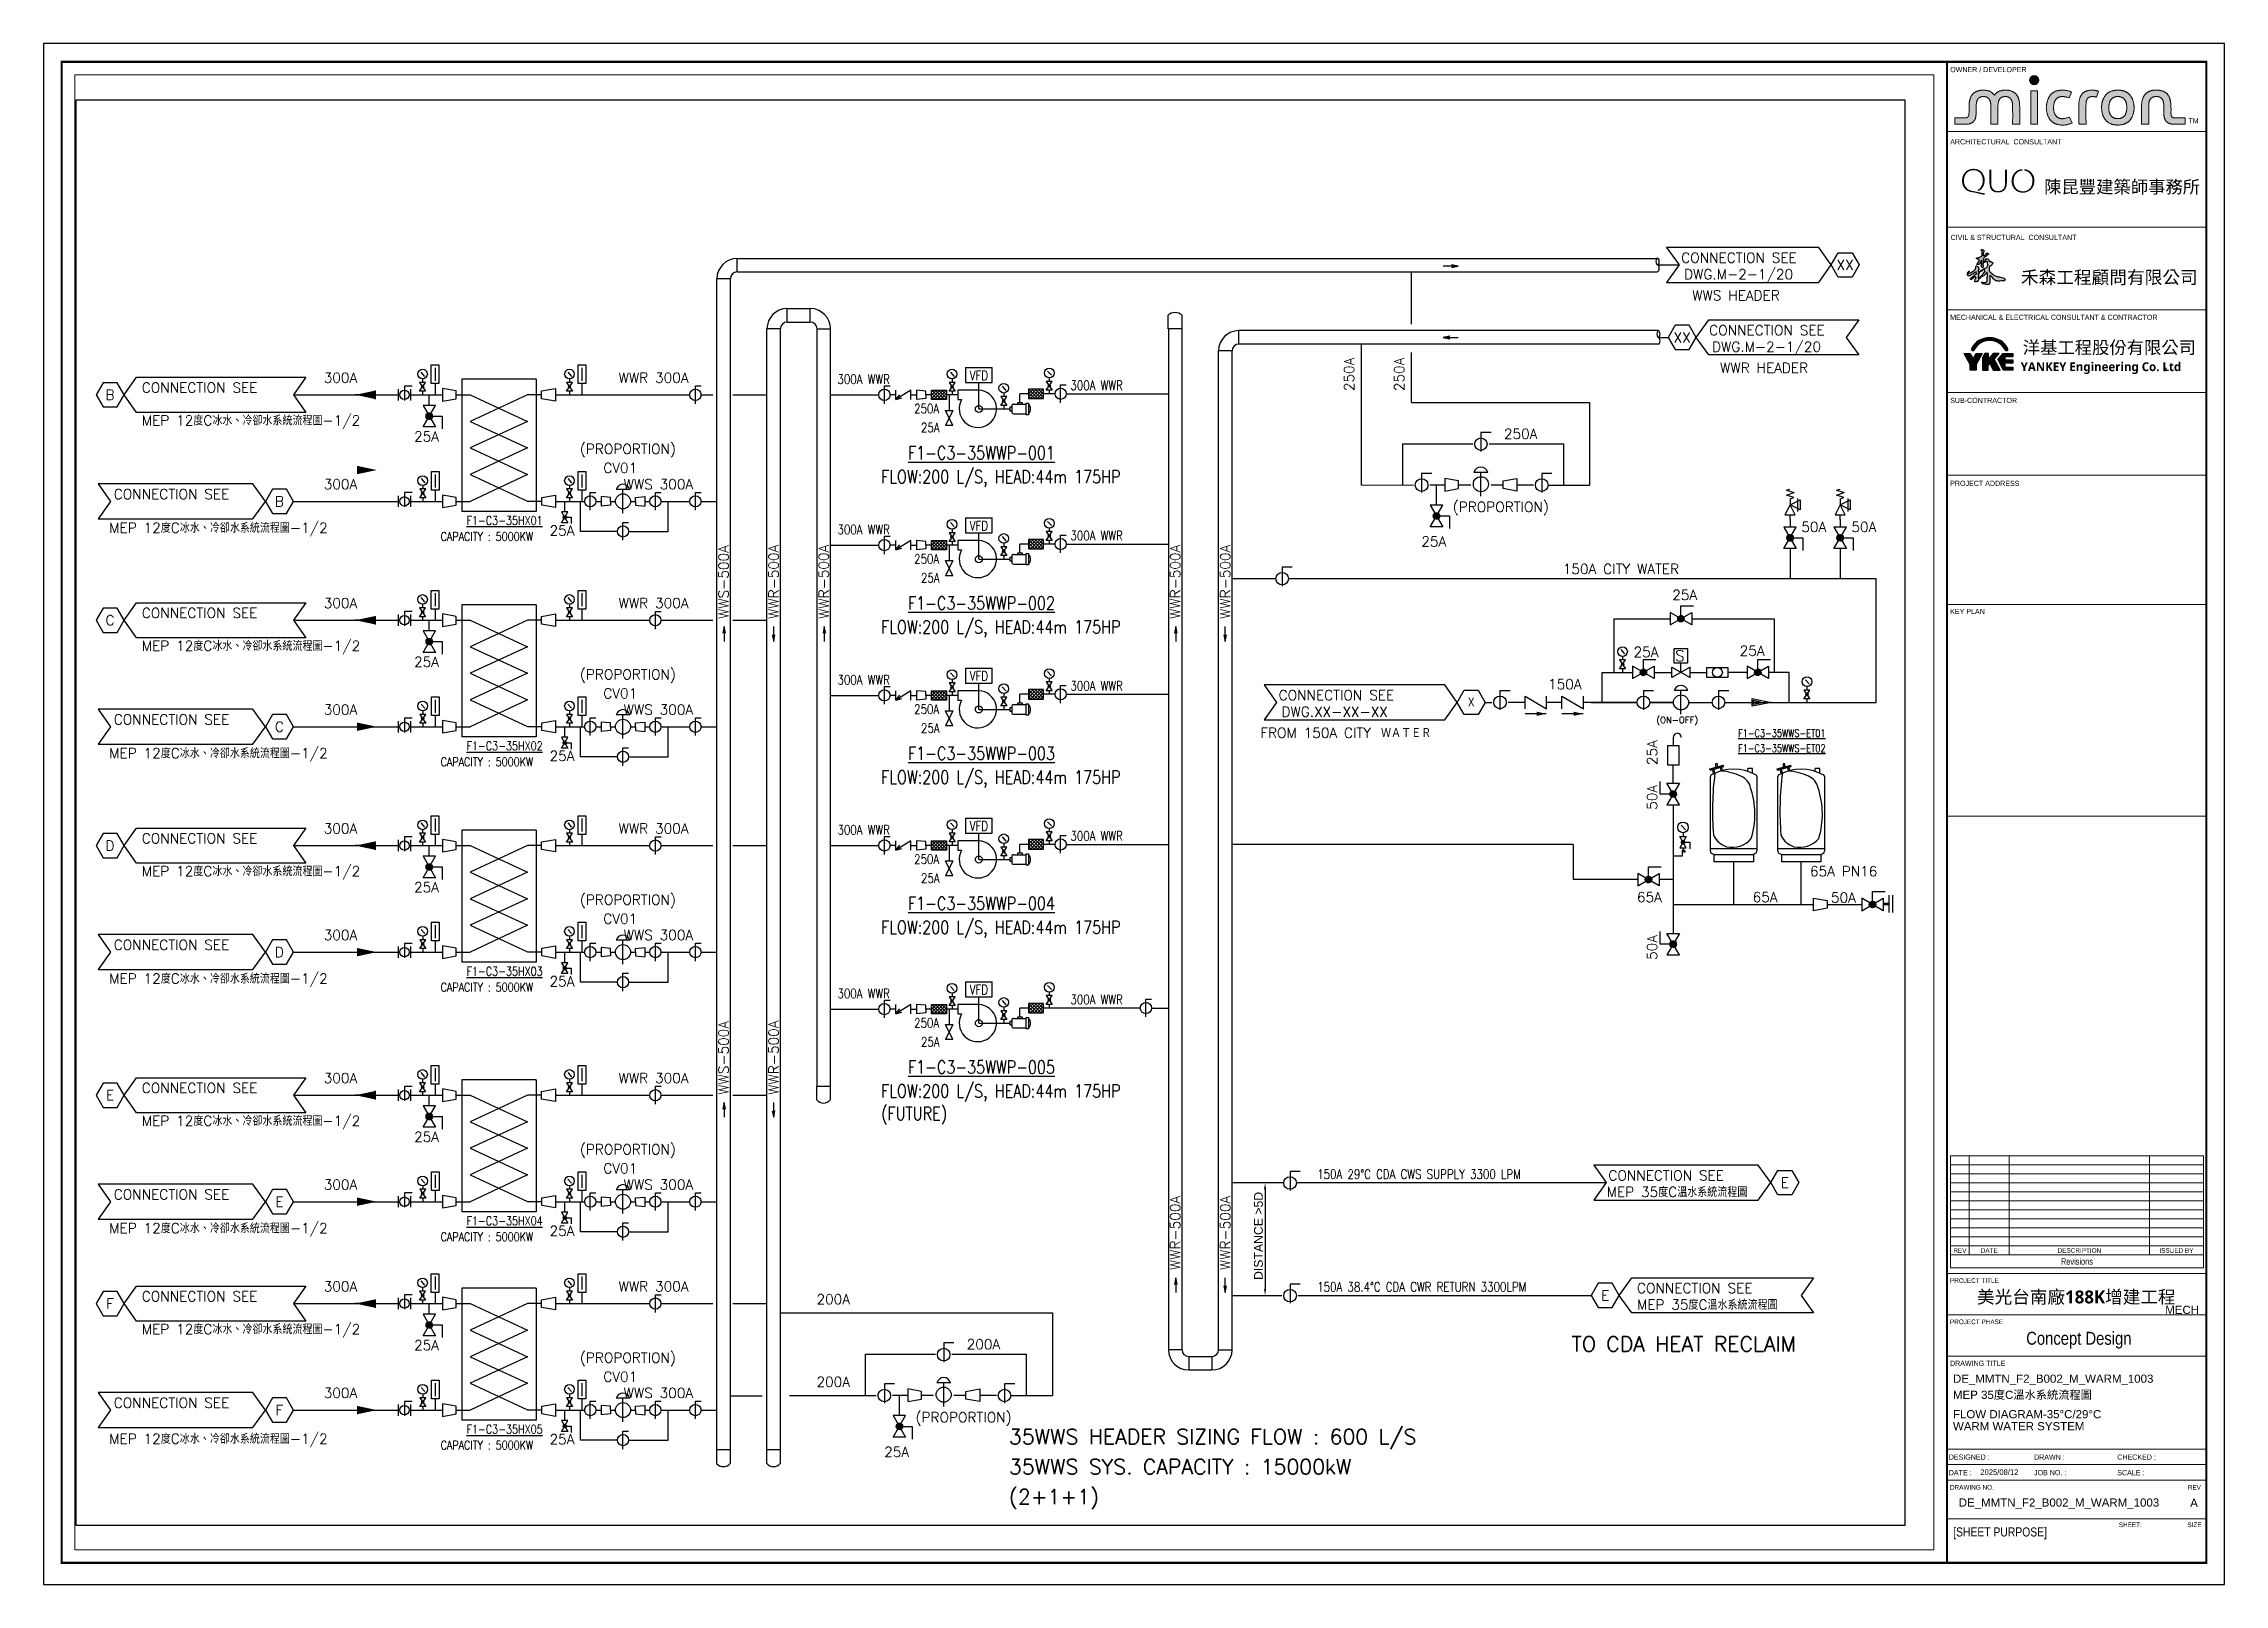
# Paper-space layout 'Layout1' of a CAD drawing. Header units: millimetres. Extents: x 0 to 401, y 0 to 283.
# The model-space entities are those that its viewports show. They can reach past a viewport. Long polylines and large blocks are cut down to what shows.
import ezdxf
from ezdxf.enums import TextEntityAlignment as Align

# ---------------------------------------------------------------- set-up
doc = ezdxf.new("R2010")
doc.units = ezdxf.units.MM
for name, color, linetype in [('AC-柱號', 7, 'Continuous'), ('M-CWTR-TEXT', 7, 'Continuous'), ('M-CWTR-TEXT-CO', 3, 'Continuous'), ('M-CWTR-VAVE', 2, 'Continuous'), ('M-HVAC-EQPM', 22, 'Continuous'), ('M-HVAC-VALVE-FUTURE', 8, 'Continuous'), ('M-MECH-EQU', 138, 'Continuous'), ('M-P-CHR-D-I', 7, 'Continuous'), ('M-P-CWR-D-38.4', 6, 'Continuous'), ('M-P-CWS-D-32.4', 17, 'Continuous'), ('M-P-HWR-D-29', 211, 'Continuous'), ('M-P-HWS-D', 1, 'Continuous'), ('M-P-HWS-D-35', 1, 'Continuous'), ('M-P-RCW', 140, 'Continuous'), ('M-P-TXT2.5', 7, 'Continuous'), ('M-P-VALVE', 7, 'Continuous'), ('M-P-VALVE-II', 252, 'Continuous'), ('TXT3', 246, 'Continuous'), ('X188KBDR-A3_P-Y2257103$0$0000-A1-FRAME-Micron$0$ASP_1', 7, 'Continuous'), ('X188KBDR-A3_P-Y2257103$0$0000-A1-FRAME-Micron$0$ASP_2', 7, 'Continuous'), ('X188KBDR-A3_P-Y2257103$0$0000-A1-FRAME-Micron$0$ASP_3', 7, 'Continuous'), ('X188KBDR-A3_P-Y2257103$0$0000-A1-FRAME-Micron$0$B-Frame', 7, 'Continuous'), ('X188KBDR-A3_P-Y2257103$0$0000-A1-FRAME-Micron$0$B-TITLE', 7, 'Continuous'), ('X188KBDR-A3_P-Y2257103$0$0000-A1-FRAME-Micron$0$Hattch', 7, 'Continuous'), ('X188KBDR-A3_P-Y2257103$0$0000-A1-FRAME-Micron$0$project', 7, 'Continuous'), ('X188KBDR-A3_P-Y2257103$0$0000-A1-FRAME-Micron$0$yke01', 7, 'Continuous'), ('X188KBDR-A3_P-Y2257103$0$0000-A1-FRAME-Micron$0$yke02', 7, 'Continuous')]:
    doc.layers.add(name, color=color, linetype=linetype)
doc.styles.add('AA-TXT', font='simplex.shx', dxfattribs={"width": 0.8, "bigfont": 'chineset.shx'})
doc.styles.add('DAYUS', font='ROMANS', dxfattribs={"bigfont": 'DAYUS'})
doc.styles.add('LK-TXT2-P', font='romans.shx', dxfattribs={"width": 0.8, "bigfont": 'chineset.shx'})
doc.styles.add('LK-TXT3-P', font='romans.shx', dxfattribs={"bigfont": 'chineset.shx'})
doc.styles.add('SINO2', font='romans.shx', dxfattribs={"bigfont": 'chineset.shx'})
doc.styles.get("Standard").update_dxf_attribs({"font": 'arial.ttf'})
doc.styles.add('X188KBDR-A3_P-Y2257103$0$0000-A1-FRAME-Micron$0$Arial Narrow', font='ARIALN.TTF', dxfattribs={"height": 2})
doc.styles.add('X188KBDR-A3_P-Y2257103$0$0000-A1-FRAME-Micron$0$Arial Narrow_1', font='ARIALN.TTF', dxfattribs={"height": 1.8})
doc.styles.add('X188KBDR-A3_P-Y2257103$0$0000-A1-FRAME-Micron$0$Arial Narrow_4', font='ARIALN.TTF', dxfattribs={"height": 3.5})
doc.styles.add('X188KBDR-A3_P-Y2257103$0$0000-A1-FRAME-Micron$0$Arial Narrow_5', font='ARIALN.TTF', dxfattribs={"height": 2.5})
doc.styles.add('X188KBDR-A3_P-Y2257103$0$0000-A1-FRAME-Micron$0$Arial Narrow_7', font='ARIALN.TTF', dxfattribs={"height": 5})
doc.styles.add('X188KBDR-A3_P-Y2257103$0$0000-A1-FRAME-Micron$0$STANDARD', font='txt.shx', dxfattribs={"height": 0.2, "bigfont": 'china.shx'})
doc.styles.add('圖框', font='arial.ttf')
pattern_1 = [(45, (-14652.315, -9642.747), (-44.90128, 44.90128), [])]

psp = doc.layouts.get("Layout1")

# ---------------------------------------------------------------- texts
at = {"style": '圖框', "width": 1.007201}
for s, height, p in [('MECH', 1.501, (389.81, 50.43)), ('DE_MMTN_F2_B002_M_WARM_1003', 1.5, (350.81, 37.78)), ('MEP 35度C溫水系統流程圖', 1.5, (350.81, 34.82)), ('FLOW DIAGRAM-35%%DC/29%%DC ', 1.5, (350.81, 31.26)), ('WARM WATER SYSTEM', 1.5, (350.81, 29.05)), ('DE_MMTN_F2_B002_M_WARM_1003', 1.5, (351.87, 15.03)), ('A', 1.5, (394.4, 14.98))]:
    psp.add_text(s, height=height, dxfattribs=at).set_placement(p, align=Align.MIDDLE_LEFT)
at = {"layer": 'AC-柱號', "insert": (355.84, 20.1), "char_height": 1, "attachment_point": 7, "style": '圖框'}
psp.add_mtext('2025/08/12', dxfattribs=at)

msp = doc.modelspace()

# ---------------------------------------------------------------- texts
at = {"layer": 'M-CWTR-TEXT', "style": 'AA-TXT', "width": 0.8}
for s, p in [('300A WWR', (335.45, -3444.61)), ('300A WWR', (428.5, -3447.04)), ('250A', (366.07, -3456.33)), ('25A', (368.82, -3463.93)), ('300A WWR', (335.45, -3504.61)), ('300A WWR', (428.5, -3507.04)), ('250A', (366.07, -3516.33)), ('25A', (368.82, -3523.93)), ('300A WWR', (335.45, -3564.61)), ('300A WWR', (428.5, -3567.04)), ('250A', (366.07, -3576.33)), ('25A', (368.82, -3583.93)), ('300A WWR', (335.45, -3624.52)), ('300A WWR', (428.5, -3626.96)), ('250A', (366.07, -3636.25)), ('25A', (368.82, -3643.84)), ('150A 29%%DC CDA CWS SUPPLY 3300 LPM', (527.07, -3762.04)), ('150A 38.4%%DC CDA CWR RETURN 3300LPM', (527.07, -3807.04))]:
    msp.add_text(s, height=3.75, dxfattribs=at).set_placement(p)
at = {"layer": 'M-CWTR-TEXT-CO', "style": 'AA-TXT'}
for s, height, p in [('(PROPORTION)', 4, (232.57, -3472.57)), ('(PROPORTION)', 4, (581.22, -3495.7)), ('(PROPORTION)', 4, (232.57, -3562.57)), ('(ON-OFF)', 2.5, (662.54, -3580.01)), ('(PROPORTION)', 4, (232.57, -3652.57)), ('(PROPORTION)', 4, (232.57, -3752.23)), ('(PROPORTION)', 4, (366.65, -3859.24))]:
    msp.add_text(s, height=height, dxfattribs=at).set_placement(p)
at = {"layer": 'M-CWTR-VAVE', "style": 'LK-TXT2-P'}
for s, p in [('25A', (166.35, -3465.61)), ('CV01', (241.93, -3478.17)), ('25A', (220.46, -3503.15)), ('25A', (166.35, -3555.61)), ('CV01', (241.93, -3568.17)), ('25A', (220.46, -3593.15)), ('25A', (166.35, -3645.61)), ('CV01', (241.93, -3658.17)), ('25A', (220.46, -3683.15)), ('25A', (166.35, -3745.26)), ('CV01', (241.93, -3757.83)), ('25A', (220.46, -3782.8))]:
    msp.add_text(s, height=4, dxfattribs=at).set_placement(p, align=Align.MIDDLE_LEFT)
at = {"layer": 'M-CWTR-VAVE', "style": 'DAYUS'}
msp.add_text('S', height=4.32, dxfattribs=at).set_placement((670.09, -3555.32))
at = {"layer": 'M-HVAC-EQPM', "style": 'AA-TXT', "width": 0.8}
for p in [(388.28, -3443.09), (388.28, -3503.09), (388.28, -3563.09), (388.28, -3623.01)]:
    msp.add_text('VFD', height=3.75, dxfattribs=at).set_placement(p)
at = {"layer": 'M-HVAC-VALVE-FUTURE', "style": 'AA-TXT', "width": 0.8}
for s, p in [('300A WWR', (335.45, -3689.88)), ('VFD', (388.28, -3688.36)), ('300A WWR', (428.5, -3692.31)), ('250A', (366.07, -3701.61)), ('25A', (368.82, -3709.2))]:
    msp.add_text(s, height=3.75, dxfattribs=at).set_placement(p)
at = {"layer": 'M-HVAC-VALVE-FUTURE', "style": 'LK-TXT3-P', "width": 0.8}
for s, height, p in [('%%UF1-C3-35WWP-005', 5.25, (422.34, -3717.38)), ('%%UF1-C3-35HX05', 3.5, (217.69, -3862.01))]:
    msp.add_text(s, height=height, dxfattribs=at).set_placement(p, align=Align.MIDDLE_RIGHT)
at = {"layer": 'M-HVAC-VALVE-FUTURE', "style": 'LK-TXT2-P', "width": 0.8}
for s, height, p in [('FLOW:200 L/S, HEAD:44m 175HP', 5.25, (352.93, -3726.93)), ('(FUTURE)', 5.25, (352.93, -3735.93)), ('CAPACITY : 5000KW', 3.5, (176.96, -3868.37))]:
    msp.add_text(s, height=height, dxfattribs=at).set_placement(p, align=Align.MIDDLE_LEFT)
at = {"layer": 'M-HVAC-VALVE-FUTURE'}
for s, style, p in [(' 300A', 'LK-TXT2-P', (127.53, -3806.98)), ('CONNECTION SEE', 'LK-TXT2-P', (57.61, -3810.93)), ('(PROPORTION)', 'AA-TXT', (232.57, -3835.43)), ('CONNECTION SEE', 'LK-TXT2-P', (46.41, -3853.45)), (' 300A', 'LK-TXT2-P', (127.53, -3849.5)), (' WWS 300A', 'LK-TXT2-P', (247.31, -3849.5))]:
    msp.add_text(s, height=4, dxfattribs=dict(at, style=style)).set_placement(p)
at = {"layer": 'M-HVAC-VALVE-FUTURE', "style": 'LK-TXT2-P'}
for p in [(44.92, -3811.82), (112.57, -3854.35)]:
    msp.add_text('F', height=4, dxfattribs=at).set_placement(p, align=Align.MIDDLE)
for s, p in [('25A', (166.35, -3828.47)), ('CV01', (241.93, -3841.03)), ('25A', (220.46, -3866.01))]:
    msp.add_text(s, height=4, dxfattribs=at).set_placement(p, align=Align.MIDDLE_LEFT)
at = {"layer": 'M-P-TXT2.5', "style": 'LK-TXT2-P'}
for s, p in [('CONNECTION SEE', (672.49, -3396.21)), ('DWG.M-2-1/20', (673.62, -3402.81)), ('WWS HEADER', (676.87, -3411.25)), ('CONNECTION SEE', (683.64, -3425.16)), ('DWG.M-2-1/20', (684.77, -3431.76)), (' 300A', (127.53, -3444.12)), (' WWR 300A', (245.31, -3444.12)), ('WWR HEADER', (688.01, -3440.2)), ('CONNECTION SEE', (57.61, -3448.07)), ('MEP 12度C冰水、冷卻水系統流程圖-1/2', (57.61, -3461.17)), (' 300A', (127.53, -3486.65)), (' WWS 300A', (247.31, -3486.65)), ('CONNECTION SEE', (46.41, -3490.6)), ('MEP 12度C冰水、冷卻水系統流程圖-1/2', (44.6, -3504.04)), ('CONNECTION SEE', (57.61, -3538.07)), (' 300A', (127.53, -3534.12)), (' WWR 300A', (245.31, -3534.12)), ('MEP 12度C冰水、冷卻水系統流程圖-1/2', (57.61, -3551.17)), ('CONNECTION SEE', (511.69, -3570.88)), ('CONNECTION SEE', (46.41, -3580.6)), (' 300A', (127.53, -3576.65)), (' WWS 300A', (247.31, -3576.65)), ('DWG.XX-XX-XX', (512.81, -3577.48)), ('FROM 150A CITY\u3000ＷＡＴＥＲ', (504.35, -3585.92)), ('MEP 12度C冰水、冷卻水系統流程圖-1/2', (44.6, -3594.04)), (' 300A', (127.53, -3624.12)), (' WWR 300A', (245.31, -3624.12)), ('CONNECTION SEE', (57.61, -3628.07)), ('MEP 12度C冰水、冷卻水系統流程圖-1/2', (57.61, -3641.17)), ('CONNECTION SEE', (46.41, -3670.6)), (' 300A', (127.53, -3666.65)), (' WWS 300A', (247.31, -3666.65)), ('MEP 12度C冰水、冷卻水系統流程圖-1/2', (44.6, -3684.04)), ('CONNECTION SEE', (57.61, -3727.73)), (' 300A', (127.53, -3723.78)), (' WWR 300A', (245.31, -3723.78)), ('MEP 12度C冰水、冷卻水系統流程圖-1/2', (57.61, -3740.83)), (' 300A', (127.53, -3766.3)), (' WWS 300A', (247.31, -3766.3)), ('CONNECTION SEE', (643.38, -3762.65)), ('CONNECTION SEE', (46.41, -3770.25)), ('MEP 35度C溫水系統流程圖', (642.72, -3769.25)), ('MEP 12度C冰水、冷卻水系統流程圖-1/2', (44.6, -3783.7)), (' WWR 300A', (245.31, -3806.98)), ('CONNECTION SEE', (654.81, -3807.65)), ('MEP 35度C溫水系統流程圖', (654.81, -3814.25)), ('MEP 12度C冰水、冷卻水系統流程圖-1/2', (57.61, -3824.03)), ('MEP 12度C冰水、冷卻水系統流程圖-1/2', (44.6, -3867.79))]:
    msp.add_text(s, height=4, dxfattribs=at).set_placement(p)
for s, p in [('XX', (737.98, -3397.1)), ('XX', (672.89, -3426.05)), ('B', (44.92, -3448.96)), ('250A', (608.34, -3464.54)), ('B', (112.57, -3491.49)), ('C', (44.92, -3538.96)), ('Ｘ', (588.6, -3571.78)), ('C', (112.57, -3581.49)), ('D', (44.92, -3628.96)), ('65A PN16', (737.36, -3639.2)), ('65A', (659.76, -3649.52)), ('65A', (705.97, -3649.52)), ('50A', (737.25, -3649.7)), ('D', (112.57, -3671.49)), ('E', (44.92, -3728.62)), ('E', (713.87, -3763.54)), ('E', (112.57, -3771.14)), ('200A', (333.77, -3810.08)), ('E', (642.12, -3808.54)), ('200A', (393.77, -3828.07)), ('200A', (333.77, -3843.07))]:
    msp.add_text(s, height=4, dxfattribs=at).set_placement(p, align=Align.MIDDLE)
at = {"layer": 'M-P-TXT2.5'}
for s, rotation, style, p in [('250A', 90, 'LK-TXT2-P', (539.83, -3440.8)), ('250A', 90, 'LK-TXT2-P', (559.83, -3440.8)), ('25A', 90.00001, 'SINO2', (660.82, -3591.83)), ('50A', 90.00001, 'SINO2', (660.82, -3609.7)), ('50A', 90.00001, 'SINO2', (660.82, -3669.63))]:
    msp.add_text(s, height=4, rotation=rotation, dxfattribs=dict(at, style=style)).set_placement(p, align=Align.MIDDLE)
at = {"layer": 'M-P-TXT2.5', "style": 'LK-TXT2-P', "width": 0.8}
for s, height, p in [('FLOW:200 L/S, HEAD:44m 175HP', 5.25, (352.93, -3481.65)), ('CAPACITY : 5000KW', 3.5, (176.96, -3505.52)), ('FLOW:200 L/S, HEAD:44m 175HP', 5.25, (352.93, -3541.65)), ('CAPACITY : 5000KW', 3.5, (176.96, -3595.52)), ('FLOW:200 L/S, HEAD:44m 175HP', 5.25, (352.93, -3601.65)), ('FLOW:200 L/S, HEAD:44m 175HP', 5.25, (352.93, -3661.57)), ('CAPACITY : 5000KW', 3.5, (176.96, -3685.52)), ('CAPACITY : 5000KW', 3.5, (176.96, -3785.17))]:
    msp.add_text(s, height=height, dxfattribs=at).set_placement(p, align=Align.MIDDLE_LEFT)
at = {"layer": 'M-P-TXT2.5', "style": 'SINO2'}
for s, rotation, p in [('50A', 359.99999, (720.45, -3501.72)), ('50A', 359.99999, (740.45, -3501.72)), ('WWS-500A', 90, (289.97, -3538.47)), ('WWR-500A', 90, (309.97, -3538.47)), ('WWR-500A', 90, (329.97, -3538.47)), ('WWR-500A', 90, (470.36, -3538.47)), ('WWR-500A', 90, (490.36, -3538.47)), ('150A CITY WATER', 359.99999, (625.17, -3518.5)), ('25A', 359.99999, (668.88, -3528.87)), ('25A', 359.99999, (653.44, -3551.65)), ('25A', 359.99999, (695.82, -3551.12)), ('150A', 359.99999, (619.3, -3564.52)), ('WWS-500A', 90, (289.97, -3728.47)), ('WWR-500A', 90, (309.97, -3728.47)), ('WWR-500A', 90, (470.36, -3798.47)), ('WWR-500A', 90, (490.36, -3798.47))]:
    msp.add_text(s, height=4, rotation=rotation, dxfattribs=at).set_placement(p, align=Align.MIDDLE_LEFT)
at = {"layer": 'M-P-TXT2.5', "style": 'LK-TXT2-P'}
for p in [(568.68, -3507.52), (354.11, -3871.06)]:
    msp.add_text('25A', height=4, dxfattribs=at).set_placement(p, align=Align.MIDDLE_LEFT)
at = {"layer": 'M-P-TXT2.5', "color": 50, "style": 'LK-TXT2-P'}
for s, p in [('TO CDA HEAT RECLAIM', (628.66, -3830.98)), ('35WWS HEADER SIZING FLOW : 600 L/S', (403.96, -3867.97)), ('35WWS SYS. CAPACITY : 15000kW', (403.96, -3879.97)), ('(2+1+1)', (403.96, -3891.97))]:
    msp.add_text(s, height=6, dxfattribs=at).set_placement(p)
at = {"layer": 'M-P-TXT2.5', "insert": (503.62, -3784.8), "char_height": 3.5, "attachment_point": 5, "rotation": 90}
msp.add_mtext('DISTANCE >5D', dxfattribs=at)
at = {"layer": 'TXT3', "style": 'LK-TXT3-P', "width": 0.8}
for s, height, p in [('%%UF1-C3-35WWP-001', 5.25, (422.34, -3472.11)), ('%%UF1-C3-35HX01', 3.5, (217.69, -3499.15)), ('%%UF1-C3-35WWP-002', 5.25, (422.34, -3532.11)), ('%%UF1-C3-35HX02', 3.5, (217.69, -3589.15)), ('%%UF1-C3-35WWS-ET01', 3, (730.13, -3584.09)), ('%%UF1-C3-35WWS-ET02', 3, (730.13, -3590.09)), ('%%UF1-C3-35WWP-003', 5.25, (422.34, -3592.11)), ('%%UF1-C3-35WWP-004', 5.25, (422.34, -3652.02)), ('%%UF1-C3-35HX03', 3.5, (217.69, -3679.15)), ('%%UF1-C3-35HX04', 3.5, (217.69, -3778.81))]:
    msp.add_text(s, height=height, dxfattribs=at).set_placement(p, align=Align.MIDDLE_RIGHT)

# ---------------------------------------------------------------- blocks, each defined once
blk = doc.blocks.new('X188KBDR-A3_P-Y2257103$0$0000-A1-FRAME-Micron$0$A$C6BF87E68')
h = blk.add_hatch(color=0)
h.dxf.hatch_style = 2
edge = h.paths.add_edge_path()
edge.add_spline(control_points=[(52, 17.6), (53.6, 20.3), (55.9, 21.6), (59, 21.6)], knot_values=[13, 13, 13, 13, 14, 14, 14, 14], degree=3, periodic=0)
edge.add_spline(control_points=[(59, 21.6), (59, 21.6), (59, 21.6), (59, 21.6)], knot_values=[12, 12, 12, 12, 13, 13, 13, 13], degree=3, periodic=0)
edge.add_spline(control_points=[(59, 21.6), (61.8, 21.6), (63.9, 20.5), (65.5, 18.3)], knot_values=[11, 11, 11, 11, 12, 12, 12, 12], degree=3, periodic=0)
edge.add_spline(control_points=[(65.5, 18.3), (66.6, 16.5), (67.1, 14.7), (67.1, 12.9)], knot_values=[10, 10, 10, 10, 11, 11, 11, 11], degree=3, periodic=0)
edge.add_spline(control_points=[(67.1, 12.9), (67.1, 12.9), (67.1, 12.4), (67.1, 12.4)], knot_values=[9, 9, 9, 9, 10, 10, 10, 10], degree=3, periodic=0)
edge.add_spline(control_points=[(67.1, 12.4), (67.1, 10.9), (66.8, 9.5), (66.1, 8)], knot_values=[8, 8, 8, 8, 9, 9, 9, 9], degree=3, periodic=0)
edge.add_spline(control_points=[(66.1, 8), (65.2, 6.1), (63.8, 4.8), (62, 4)], knot_values=[7, 7, 7, 7, 8, 8, 8, 8], degree=3, periodic=0)
edge.add_spline(control_points=[(62, 4), (62, 4), (63.9, 3.6), (63.9, 3.6)], knot_values=[6, 6, 6, 6, 7, 7, 7, 7], degree=3, periodic=0)
edge.add_spline(control_points=[(63.9, 3.6), (64.4, 3.9), (65, 4.3), (65.6, 4.7)], knot_values=[5, 5, 5, 5, 6, 6, 6, 6], degree=3, periodic=0)
edge.add_spline(control_points=[(65.6, 4.7), (67.7, 6.7), (68.8, 9.3), (68.8, 12.6)], knot_values=[4, 4, 4, 4, 5, 5, 5, 5], degree=3, periodic=0)
edge.add_spline(control_points=[(68.8, 12.6), (68.8, 12.6), (68.8, 12.9), (68.8, 12.9)], knot_values=[3, 3, 3, 3, 4, 4, 4, 4], degree=3, periodic=0)
edge.add_spline(control_points=[(68.8, 12.9), (68.8, 15.6), (67.9, 18), (66.2, 19.9)], knot_values=[2, 2, 2, 2, 3, 3, 3, 3], degree=3, periodic=0)
edge.add_spline(control_points=[(66.2, 19.9), (64.4, 21.8), (62, 22.8), (59.3, 22.8)], knot_values=[1, 1, 1, 1, 2, 2, 2, 2], degree=3, periodic=0)
edge.add_spline(control_points=[(59.3, 22.8), (59.3, 22.8), (58.9, 22.8), (58.9, 22.8)], knot_values=[0, 0, 0, 0, 1, 1, 1, 1], degree=3, periodic=0)
edge.add_spline(control_points=[(58.9, 22.8), (56.8, 22.8), (54.8, 22.2), (53, 20.9)], knot_values=[30, 30, 30, 30, 31, 31, 31, 31], degree=3, periodic=0)
edge.add_spline(control_points=[(53, 20.9), (50.4, 18.9), (49, 16.1), (49, 12.5)], knot_values=[29, 29, 29, 29, 30, 30, 30, 30], degree=3, periodic=0)
edge.add_spline(control_points=[(49, 12.5), (49, 12.5), (49, 12.1), (49, 12.1)], knot_values=[28, 28, 28, 28, 29, 29, 29, 29], degree=3, periodic=0)
edge.add_spline(control_points=[(49, 12.1), (49, 10.8), (49.3, 9.4), (49.8, 8.1)], knot_values=[27, 27, 27, 27, 28, 28, 28, 28], degree=3, periodic=0)
edge.add_spline(control_points=[(49.8, 8.1), (50.8, 5.8), (52.4, 4.2), (54.5, 3.2)], knot_values=[26, 26, 26, 26, 27, 27, 27, 27], degree=3, periodic=0)
edge.add_spline(control_points=[(54.5, 3.2), (55.1, 3), (55.8, 2.7), (56.7, 2.5)], knot_values=[25, 25, 25, 25, 26, 26, 26, 26], degree=3, periodic=0)
edge.add_spline(control_points=[(56.7, 2.5), (57.3, 2.4), (58.1, 2.3), (59.2, 2.2)], knot_values=[24, 24, 24, 24, 25, 25, 25, 25], degree=3, periodic=0)
edge.add_spline(control_points=[(59.2, 2.2), (62.8, 1.3), (65.9, 0.5), (68.5, 0)], knot_values=[23, 23, 23, 23, 24, 24, 24, 24], degree=3, periodic=0)
edge.add_spline(control_points=[(68.5, 0), (68.5, 0), (68.7, 0.4), (69, 1.3)], knot_values=[22, 22, 22, 22, 23, 23, 23, 23], degree=3, periodic=0)
edge.add_spline(control_points=[(69, 1.3), (69, 1.3), (69, 1.3), (69, 1.3)], knot_values=[21.00001, 21.00001, 21.00001, 21.00001, 21.99999, 21.99999, 21.99999, 21.99999], degree=3, periodic=0)
edge.add_spline(control_points=[(69, 1.3), (64.9, 2), (61.7, 2.6), (59.5, 3.2)], knot_values=[20, 20, 20, 20, 21, 21, 21, 21], degree=3, periodic=0)
edge.add_spline(control_points=[(59.5, 3.2), (58.8, 3.4), (58.1, 3.5), (57.2, 3.6)], knot_values=[19, 19, 19, 19, 20, 20, 20, 20], degree=3, periodic=0)
edge.add_spline(control_points=[(57.2, 3.6), (56.5, 3.8), (55.9, 4), (55.4, 4.3)], knot_values=[18, 18, 18, 18, 19, 19, 19, 19], degree=3, periodic=0)
edge.add_spline(control_points=[(55.4, 4.3), (54.8, 4.5), (54, 5), (53.1, 5.9)], knot_values=[17, 17, 17, 17, 18, 18, 18, 18], degree=3, periodic=0)
edge.add_spline(control_points=[(53.1, 5.9), (51.5, 7.7), (50.7, 9.8), (50.7, 12.1)], knot_values=[16, 16, 16, 16, 17, 17, 17, 17], degree=3, periodic=0)
edge.add_spline(control_points=[(50.7, 12.1), (50.7, 12.1), (50.7, 12.6), (50.7, 12.6)], knot_values=[15, 15, 15, 15, 16, 16, 16, 16], degree=3, periodic=0)
edge.add_spline(control_points=[(50.7, 12.6), (50.7, 14.3), (51.1, 16), (52, 17.6)], knot_values=[14, 14, 14, 14, 15, 15, 15, 15], degree=3, periodic=0)
h = blk.add_hatch(color=0)
h.dxf.hatch_style = 2
edge = h.paths.add_edge_path()
edge.add_spline(control_points=[(74.6, 22), (74.6, 22), (74.6, 10.2), (74.6, 10.2), (74.6, 7.8), (75.1, 6), (76.3, 4.9), (77.3, 3.8), (78.7, 3.3), (80.4, 3.3), (82.3, 3.3), (83.8, 3.8), (84.9, 4.9), (86, 6.1), (86.6, 7.9), (86.6, 10.2), (86.6, 10.2), (86.6, 22), (86.6, 22), (86.6, 22), (88.2, 22), (88.2, 22), (88.2, 22), (88.2, 10.3), (88.2, 10.3), (88.2, 7.5), (87.4, 5.3), (85.8, 3.9), (84.5, 2.7), (82.6, 2.1), (80.4, 2.1), (78.2, 2.1), (76.5, 2.7), (75.2, 3.8), (73.7, 5.2), (73, 7.3), (73, 10.1), (73, 10.1), (73, 22), (73, 22), (73, 22), (74.6, 22), (74.6, 22)], knot_values=[0, 0, 0, 0, 1, 1, 1, 2, 2, 2, 3, 3, 3, 4, 4, 4, 5, 5, 5, 6, 6, 6, 7, 7, 7, 8, 8, 8, 9, 9, 9, 10, 10, 10, 11, 11, 11, 12, 12, 12, 13, 13, 13, 14, 14, 14, 14], degree=3, periodic=0)
h = blk.add_hatch(color=0)
h.dxf.hatch_style = 2
edge = h.paths.add_edge_path()
edge.add_spline(control_points=[(109.7, 19.5), (108.1, 21.3), (106, 22.3), (103.4, 22.5)], knot_values=[15, 15, 15, 15, 16, 16, 16, 16], degree=3, periodic=0)
edge.add_spline(control_points=[(103.4, 22.5), (103.4, 22.5), (103.4, 21.3), (103.4, 21.3)], knot_values=[14, 14, 14, 14, 15, 15, 15, 15], degree=3, periodic=0)
edge.add_spline(control_points=[(103.4, 21.3), (105.6, 21), (107.4, 20), (108.7, 18.2)], knot_values=[13, 13, 13, 13, 14, 14, 14, 14], degree=3, periodic=0)
edge.add_spline(control_points=[(108.7, 18.2), (110, 16.6), (110.6, 14.6), (110.6, 12.4)], knot_values=[12, 12, 12, 12, 13, 13, 13, 13], degree=3, periodic=0)
edge.add_spline(control_points=[(110.6, 12.4), (110.6, 9.8), (109.9, 7.7), (108.6, 6)], knot_values=[11, 11, 11, 11, 12, 12, 12, 12], degree=3, periodic=0)
edge.add_spline(control_points=[(108.6, 6), (107.1, 4.1), (105, 3.1), (102.3, 3.1)], knot_values=[10, 10, 10, 10, 11, 11, 11, 11], degree=3, periodic=0)
edge.add_spline(control_points=[(102.3, 3.1), (99.7, 3.1), (97.6, 4.1), (96.1, 6)], knot_values=[9, 9, 9, 9, 10, 10, 10, 10], degree=3, periodic=0)
edge.add_spline(control_points=[(96.1, 6), (94.8, 7.7), (94.1, 9.8), (94.1, 12.1)], knot_values=[8, 8, 8, 8, 9, 9, 9, 9], degree=3, periodic=0)
edge.add_spline(control_points=[(94.1, 12.1), (94.1, 14.6), (94.8, 16.7), (96.1, 18.4)], knot_values=[7, 7, 7, 7, 8, 8, 8, 8], degree=3, periodic=0)
edge.add_spline(control_points=[(96.1, 18.4), (97.5, 20.2), (99.4, 21.2), (101.8, 21.3)], knot_values=[6, 6, 6, 6, 7, 7, 7, 7], degree=3, periodic=0)
edge.add_spline(control_points=[(101.8, 21.3), (101.8, 21.3), (101.8, 22.5), (101.8, 22.5)], knot_values=[5, 5, 5, 5, 6, 6, 6, 6], degree=3, periodic=0)
edge.add_spline(control_points=[(101.8, 22.5), (99.2, 22.4), (97, 21.4), (95.3, 19.7)], knot_values=[4, 4, 4, 4, 5, 5, 5, 5], degree=3, periodic=0)
edge.add_spline(control_points=[(95.3, 19.7), (93.4, 17.8), (92.4, 15.2), (92.4, 12)], knot_values=[3, 3, 3, 3, 4, 4, 4, 4], degree=3, periodic=0)
edge.add_spline(control_points=[(92.4, 12), (92.4, 9), (93.4, 6.5), (95.2, 4.7)], knot_values=[2, 2, 2, 2, 3, 3, 3, 3], degree=3, periodic=0)
edge.add_spline(control_points=[(95.2, 4.7), (97, 2.8), (99.4, 1.9), (102.2, 1.9)], knot_values=[1, 1, 1, 1, 2, 2, 2, 2], degree=3, periodic=0)
edge.add_spline(control_points=[(102.2, 1.9), (105.1, 1.9), (107.5, 2.9), (109.3, 4.7)], knot_values=[0, 0, 0, 0, 1, 1, 1, 1], degree=3, periodic=0)
edge.add_spline(control_points=[(109.3, 4.7), (111.3, 6.7), (112.3, 9.2), (112.3, 12.4)], knot_values=[17, 17, 17, 17, 18, 18, 18, 18], degree=3, periodic=0)
edge.add_spline(control_points=[(112.3, 12.4), (112.3, 15.3), (111.4, 17.7), (109.7, 19.5)], knot_values=[16, 16, 16, 16, 17, 17, 17, 17], degree=3, periodic=0)
blk = doc.blocks.new('X188KBDR-A3_P-Y2257103$0$0000-A1-FRAME-Micron$0$A$C53eb0ea9')
h = blk.add_hatch(color=256)
h.dxf.hatch_style = 1
h.paths.add_polyline_path([(-46.1, 18.3), (-48.3, 17.7), (-48.4, 17.7), (-49, 17.6), (-49.3, 17.3), (-48.8, 16.9), (-48.3, 16.7), (-47.7, 16.5), (-47.3, 16.4), (-47.1, 16.1), (-47.1, 15.7), (-47.1, 15.4), (-47.4, 14.9), (-47.9, 14.1), (-48.6, 13.4), (-49, 12.8), (-48.8, 12.6), (-48.4, 12.5), (-47.9, 12.4), (-47.4, 12.6), (-47.2, 12.7), (-46.9, 13), (-46.6, 13.2), (-46.6, 13.4), (-46.6, 13.5), (-46.4, 13.8), (-46.2, 14.1), (-46, 14.6), (-45.8, 15), (-45.7, 15.3), (-45.4, 15.5), (-45.3, 15.5), (-45, 15.5), (-44.9, 15.3), (-44.9, 14.8), (-44.9, 14.4), (-45.1, 13.8), (-45.3, 13.6), (-45.5, 13.5), (-45.6, 13.3), (-45.1, 13.3), (-44.9, 13.2), (-44.9, 13), (-44.9, 12.7), (-45.6, 12.3), (-45.5, 11.9), (-45.4, 11.2), (-45.2, 10.7), (-45, 10.3), (-44.7, 10.2), (-44.4, 10.2), (-44.1, 10.4), (-43.9, 10.7), (-43.9, 11.1), (-43.9, 11.4), (-44.1, 11.9), (-44.2, 12.4), (-44.2, 12.8), (-44.2, 13), (-44.1, 13.4), (-44, 13.6), (-43.9, 13.7), (-43.2, 14.1), (-42.8, 14.3), (-42.1, 14.6), (-41.7, 14.7), (-41.4, 14.8), (-41.1, 14.8), (-40.9, 14.8), (-40.7, 14.6), (-40.6, 14.4), (-40.6, 13.5), (-40.5, 12.6), (-40.5, 11.9), (-40.7, 11.3), (-40.9, 10.6), (-41.2, 10.2), (-41.8, 10), (-43.1, 9.5), (-44.1, 8.8), (-45.5, 8), (-46.1, 7.6), (-46.6, 7.1), (-47.2, 6.7), (-47.5, 6.5), (-47.6, 6.7), (-47.6, 6.8), (-47.7, 7), (-47.9, 7.4), (-47.9, 7.7), (-47.9, 8.1), (-47.7, 8.2), (-47.5, 8.3), (-47.3, 8.5), (-47.2, 8.8), (-47.4, 9.2), (-47.6, 9.5), (-47.6, 10), (-47.8, 10.6), (-48.1, 11), (-48.7, 11.3), (-49.2, 11.4), (-49.5, 11.2), (-49.7, 10.9), (-49.7, 10.2), (-49.8, 9.4), (-49.9, 8.9), (-50.4, 8.3), (-51.2, 7.7), (-52.6, 6.9), (-54.1, 6.1), (-55.2, 5.6), (-55.5, 5.4), (-55.6, 5.5), (-55.7, 5.8), (-55.7, 6.1), (-55.6, 6.2), (-55.4, 6.5), (-55.1, 6.9), (-54.9, 7.1), (-54.9, 7.3), (-55, 7.4), (-55.1, 7.3), (-55.3, 7.1), (-55.5, 6.8), (-55.8, 6.4), (-56, 6.1), (-56.2, 5.5), (-56.1, 4.8), (-55.6, 4.1), (-55.2, 3.8), (-54.9, 3.8), (-54.3, 3.9), (-53.6, 4.2), (-53.2, 4.6), (-52.9, 4.8), (-52.6, 5), (-52, 5), (-51.5, 5.2), (-51.1, 5.7), (-50.9, 6), (-50.5, 6), (-50.2, 6.2), (-50, 6.6), (-49.5, 6.7), (-49.1, 6.6), (-49, 6.1), (-49.2, 5.7), (-49.8, 5), (-50.9, 4), (-52, 3.3), (-52.9, 2.6), (-53.7, 2), (-53.9, 1.4), (-53.6, 0.9), (-53.2, 1), (-52.7, 1.1), (-52.4, 1.4), (-51.9, 1.8), (-51.6, 2.1), (-51.1, 2.5), (-50.8, 2.7), (-50.6, 2.9), (-50.3, 3), (-50, 3.1), (-49.9, 2.9), (-49.7, 2.6), (-49.7, 2.1), (-49.7, 1.8), (-49.9, 1.4), (-50.1, 1.1), (-50.5, 0.7), (-50.5, 0.2), (-50.4, -0.2), (-50.4, -0.5), (-50.2, -0.8), (-49.9, -0.9), (-49.5, -0.9), (-49.2, -0.7), (-48.9, -0.7), (-48.5, -0.7), (-48.3, -0.5), (-47.9, -0.3), (-47.8, 0.2), (-47.7, 0.7), (-47.7, 1.2), (-47.6, 1.6), (-47.7, 1.8), (-47.8, 2.3), (-47.8, 2.6), (-47.8, 3), (-47.7, 3.4), (-47.7, 3.8), (-47.7, 4.1), (-47.6, 4.5), (-47.8, 4.9), (-47.8, 5.2), (-47.8, 5.3), (-47.6, 5.4), (-47.3, 5.4), (-47.1, 5.6), (-47.1, 5.8), (-47, 6), (-46.8, 6.4), (-46.5, 6.7), (-46.2, 7), (-45.8, 7.2), (-45.5, 7.4), (-45.2, 7.5), (-44.8, 7.7), (-44.5, 7.9), (-44.3, 8.1), (-44, 8.4), (-43.7, 8.6), (-43.3, 8.6), (-42.9, 8.4), (-42.8, 8), (-42.8, 7.7), (-42.8, 7.2), (-43.2, 6.4), (-43.7, 5.5), (-44.9, 4.4), (-45.4, 3.9), (-45.9, 3.5), (-46.3, 2.9), (-46.5, 2.7), (-46.7, 2.5), (-46.8, 2.2), (-47, 1.9), (-46.8, 1.7), (-46.5, 1.7), (-46.2, 2), (-46, 2.3), (-45.7, 2.7), (-45.9, 2.8), (-46.1, 2.9), (-45.9, 3.3), (-45.6, 3.6), (-45.4, 3.8), (-45.3, 3.8), (-45.2, 3.6), (-45.2, 3.2), (-45, 3.2), (-44.6, 3.2), (-44.2, 3.5), (-43.8, 3.8), (-43.5, 4), (-43.2, 3.9), (-43, 4.3), (-42.8, 4.5), (-42.4, 4.9), (-42, 5.3), (-41.8, 5.8), (-41.7, 6.1), (-41.4, 6.3), (-41, 6.3), (-40.9, 6.1), (-40.7, 5.4), (-40.6, 4.7), (-40.6, 3.9), (-40.7, 3.2), (-40.8, 2.6), (-40.8, 1.1), (-40.8, 0.7), (-40.8, 0.4), (-40.9, 0.2), (-40.9, -0.1), (-40.9, -0.4), (-41, -0.5), (-41.3, -0.9), (-41.7, -1.2), (-42.2, -1.3), (-42.8, -1.3), (-43.7, -1.3), (-44.5, -1.2), (-45.2, -1.2), (-45.1, -1.7), (-44.8, -2), (-44.3, -2.5), (-43.3, -2.5), (-42.5, -2.7), (-41.7, -2.9), (-40.8, -3), (-40.2, -3), (-39.7, -2.8), (-39.2, -2.3), (-39, -1.8), (-38.9, -1.3), (-38.9, -1), (-38.9, -0.7), (-38.9, -0.5), (-38.9, 0.2), (-38.9, 1.7), (-38.8, 2.9), (-38.8, 3.6), (-38.7, 4.2), (-38.1, 3.7), (-37.4, 3.1), (-36.9, 2.4), (-36.4, 1.7), (-36.1, 1.3), (-35.7, 0.9), (-35, 0.4), (-34.3, 0), (-33.5, -0.2), (-32.8, -0.3), (-31.1, -0.3), (-29.8, -0.1), (-28.4, -0.1), (-27.6, -0.1), (-27.4, 0.4), (-27.3, 0.6), (-27.1, 0.8), (-27.1, 1), (-27.2, 1.2), (-27.6, 1.7), (-28, 2), (-28.7, 2.2), (-29.8, 2.5), (-31.5, 2.9), (-32.6, 3.1), (-33.6, 3.4), (-34.9, 3.8), (-35.6, 4.2), (-36.1, 4.5), (-36.7, 4.9), (-37.2, 5.5), (-37.5, 5.9), (-37.8, 6.2), (-38.3, 6.3), (-38.7, 6.6), (-39.1, 7), (-39.2, 7.5), (-39.3, 7.8), (-39.3, 8.5), (-39.3, 9.3), (-39.3, 10), (-39.3, 10.4), (-38.8, 10.9), (-38.1, 11.5), (-37.8, 11.8), (-37.5, 12.1), (-37.1, 12.5), (-36.8, 13), (-36.6, 13.2), (-36.5, 13.5), (-36.5, 13.8), (-36.8, 14), (-36.9, 14.1), (-37.2, 14.2), (-37.6, 14.4), (-38, 14.6), (-38.2, 14.8), (-38.4, 15), (-38.6, 14.9), (-38.7, 14.9), (-38.8, 14.9), (-39.1, 14.9), (-39.1, 14.9), (-39.3, 15.1), (-39.5, 15.4), (-39.6, 15.7), (-39.7, 16), (-39.9, 16.4), (-40.2, 16.7), (-40.4, 16.8), (-40.8, 16.9), (-41.3, 16.9), (-41.9, 16.9), (-42.2, 16.8), (-42.5, 16.8), (-42.5, 16.6), (-42.2, 16), (-42.2, 15.7), (-42.4, 15.6), (-42.7, 15.3), (-43.1, 15), (-43.3, 14.8), (-43.6, 14.8), (-43.7, 14.9), (-43.9, 14.9), (-43.9, 15.1), (-44, 15.5), (-44, 16), (-43.9, 16.5), (-43.8, 17.1), (-43.6, 17.7), (-43.3, 18.2), (-42.8, 18.3), (-42.5, 18.5), (-42, 18.8), (-41.7, 19.1), (-41.4, 19.3), (-41.1, 19.5), (-40.8, 19.7), (-40.5, 19.9), (-40.3, 19.9), (-40.1, 20.2), (-40, 20.5), (-40, 20.6), (-40, 20.7), (-40.2, 20.9), (-40.3, 21), (-40.5, 21), (-40.6, 21.1), (-40.8, 21.2), (-40.9, 21.2), (-41.3, 21.3), (-41.4, 21.2), (-41.5, 21.2), (-41.6, 21.1), (-41.7, 21.1), (-41.6, 20.6), (-41.7, 20.4), (-41.8, 20.2), (-42.1, 19.9), (-42.5, 19.7), (-42.9, 19.6), (-43.2, 19.5), (-43.5, 19.4), (-43.8, 19.4), (-43.8, 19.5), (-44, 19.8), (-44, 20), (-44, 20.2), (-44, 20.7), (-43.9, 21), (-43.9, 21.3), (-43.8, 21.6), (-43.7, 22), (-43.6, 22.3), (-43.6, 22.6), (-43.5, 22.8), (-43.5, 23.1), (-43.6, 23.3), (-43.7, 23.5), (-43.9, 23.7), (-44.1, 23.9), (-44.5, 24), (-44.7, 24.1), (-44.8, 24), (-45, 23.9), (-45.4, 23.9), (-45.5, 23.8), (-45.6, 23.7), (-45.6, 23.6), (-45.5, 23.4), (-45.1, 23.2), (-44.9, 22.9), (-44.8, 22.5), (-44.7, 22.2), (-44.7, 21.7), (-44.7, 20.6), (-44.8, 20.3), (-44.8, 19.5), (-44.7, 19.5), (-44.7, 19.3), (-45, 19.1), (-45.2, 18.8), (-45.5, 18.6)])
blk.add_lwpolyline([(-48.9, 17.6), (-48.6, 17.7), (-48.3, 17.7), (-46.1, 18.3), (-45.5, 18.6), (-45.2, 18.8), (-45, 19.1), (-44.7, 19.3), (-44.7, 19.5), (-44.8, 19.5), (-44.8, 20.3), (-44.7, 20.6), (-44.7, 21.7), (-44.7, 22.2), (-44.8, 22.5), (-44.9, 22.9), (-45.1, 23.2), (-45.5, 23.4), (-45.6, 23.6), (-45.6, 23.7), (-45.5, 23.8), (-45.4, 23.9), (-45, 23.9), (-44.8, 24), (-44.7, 24.1), (-44.5, 24), (-44.1, 23.9), (-43.9, 23.7), (-43.7, 23.5), (-43.6, 23.3), (-43.5, 23.1), (-43.5, 22.8), (-43.6, 22.6), (-43.6, 22.3), (-43.7, 22), (-43.8, 21.6), (-43.9, 21.3), (-43.9, 21), (-44, 20.7), (-44, 20.2), (-44, 20), (-44, 19.8), (-43.8, 19.5), (-43.8, 19.4), (-43.5, 19.4), (-43.2, 19.5), (-42.9, 19.6), (-42.5, 19.7), (-42.1, 19.9), (-41.8, 20.2), (-41.7, 20.4), (-41.6, 20.6), (-41.7, 21.1), (-41.6, 21.1), (-41.5, 21.2), (-41.4, 21.2), (-41.3, 21.3), (-40.9, 21.2), (-40.8, 21.2), (-40.6, 21.1), (-40.5, 21), (-40.3, 21), (-40.2, 20.9), (-40, 20.7), (-40, 20.6), (-40, 20.5), (-40.1, 20.2), (-40.3, 19.9), (-40.5, 19.9), (-40.8, 19.7), (-41.1, 19.5), (-41.4, 19.3), (-41.7, 19.1), (-42, 18.8), (-42.5, 18.5), (-42.8, 18.3), (-43.3, 18.2), (-43.6, 17.7), (-43.8, 17.1), (-43.9, 16.5), (-44, 16), (-44, 15.5), (-43.9, 15.1), (-43.9, 14.9), (-43.7, 14.9), (-43.6, 14.8), (-43.3, 14.8), (-43.1, 15), (-42.7, 15.3), (-42.4, 15.6), (-42.2, 15.7), (-42.2, 16), (-42.5, 16.6), (-42.5, 16.8), (-42.2, 16.8), (-41.9, 16.9), (-41.3, 16.9), (-40.8, 16.9), (-40.4, 16.8), (-40.2, 16.7), (-39.9, 16.4), (-39.7, 16), (-39.6, 15.7), (-39.5, 15.4), (-39.3, 15.1), (-39.1, 14.9), (-39.1, 14.9), (-38.8, 14.9), (-38.7, 14.9), (-38.6, 14.9), (-38.4, 15), (-38.2, 14.8), (-38, 14.6), (-37.6, 14.4), (-37.2, 14.2), (-36.9, 14.1), (-36.8, 14), (-36.5, 13.8), (-36.5, 13.5), (-36.6, 13.2), (-36.8, 13), (-37.1, 12.5), (-37.5, 12.1), (-37.8, 11.8), (-38.1, 11.5), (-38.8, 10.9), (-39.3, 10.4), (-39.3, 10), (-39.3, 9.3), (-39.3, 8.5), (-39.3, 7.8), (-39.2, 7.5), (-39.1, 7), (-38.7, 6.6), (-38.3, 6.3), (-37.8, 6.2), (-37.5, 5.9), (-37.2, 5.5), (-36.7, 4.9), (-36.1, 4.5), (-35.6, 4.2), (-34.9, 3.8), (-33.6, 3.4), (-32.6, 3.1), (-31.5, 2.9), (-29.8, 2.5), (-28.7, 2.2), (-28, 2), (-27.6, 1.7), (-27.2, 1.2), (-27.1, 1), (-27.1, 0.8), (-27.3, 0.6), (-27.4, 0.4), (-27.6, -0.1), (-28.4, -0.1), (-29.8, -0.1), (-31.1, -0.3), (-32.8, -0.3), (-33.5, -0.2), (-34.3, 0), (-35, 0.4), (-35.7, 0.9), (-36.1, 1.3), (-36.4, 1.7), (-36.9, 2.4), (-37.4, 3.1), (-38.1, 3.7), (-38.7, 4.2), (-38.8, 3.6), (-38.8, 2.9), (-38.9, 1.7), (-38.9, 0.2), (-38.9, -0.5), (-38.9, -0.7), (-38.9, -1), (-38.9, -1.3), (-39, -1.8), (-39.2, -2.3), (-39.7, -2.8), (-40.2, -3), (-40.8, -3), (-41.7, -2.9), (-42.5, -2.7), (-43.3, -2.5), (-44.3, -2.5), (-44.8, -2), (-45.1, -1.7), (-45.2, -1.2), (-44.5, -1.2), (-44.5, -1.2), (-43.7, -1.3), (-42.8, -1.3), (-42.2, -1.3), (-41.7, -1.2), (-41.3, -0.9), (-41, -0.5), (-40.9, -0.4), (-40.9, -0.1), (-40.9, 0.2), (-40.8, 0.4), (-40.8, 0.7), (-40.8, 1.1), (-40.8, 2.6), (-40.7, 3.2), (-40.6, 3.9), (-40.6, 4.7), (-40.7, 5.4), (-40.9, 6.1), (-41, 6.3), (-41.4, 6.3), (-41.7, 6.1), (-41.8, 5.8), (-42, 5.3), (-42.4, 4.9), (-42.8, 4.5), (-43, 4.3), (-43.2, 3.9), (-43.5, 4), (-43.8, 3.8), (-44.2, 3.5), (-44.6, 3.2), (-45, 3.2), (-45.2, 3.2), (-45.2, 3.6), (-45.3, 3.8), (-45.4, 3.8), (-45.6, 3.6), (-45.9, 3.3), (-46.1, 2.9), (-45.9, 2.8), (-45.7, 2.7), (-45.7, 2.7), (-46, 2.3), (-46.2, 2), (-46.5, 1.7), (-46.8, 1.7), (-47, 1.9), (-46.8, 2.2), (-46.7, 2.5), (-46.5, 2.7), (-46.3, 2.9), (-45.9, 3.5), (-45.4, 3.9), (-44.9, 4.4), (-43.7, 5.5), (-43.2, 6.4), (-42.8, 7.2), (-42.8, 7.7), (-42.8, 8), (-42.9, 8.4), (-43.3, 8.6), (-43.7, 8.6), (-44, 8.4), (-44.3, 8.1), (-44.5, 7.9), (-44.8, 7.7), (-45.2, 7.5), (-45.5, 7.4), (-45.8, 7.2), (-46.2, 7), (-46.5, 6.7), (-46.8, 6.4), (-47, 6), (-47.1, 5.8), (-47.1, 5.6), (-47.3, 5.4), (-47.6, 5.4), (-47.8, 5.3), (-47.8, 5.2), (-47.8, 4.9), (-47.6, 4.5), (-47.7, 4.1), (-47.7, 3.8), (-47.7, 3.4), (-47.8, 3), (-47.8, 2.6), (-47.8, 2.3), (-47.7, 1.8), (-47.6, 1.6), (-47.7, 1.2), (-47.7, 0.7), (-47.8, 0.2), (-47.9, -0.3), (-48.3, -0.5), (-48.5, -0.7), (-48.9, -0.7), (-49.2, -0.7), (-49.5, -0.9), (-49.9, -0.9), (-50.2, -0.8), (-50.4, -0.5), (-50.4, -0.2), (-50.5, 0.2), (-50.5, 0.7), (-50.1, 1.1), (-49.9, 1.4), (-49.7, 1.8), (-49.7, 2.1), (-49.7, 2.6), (-49.9, 2.9), (-50, 3.1), (-50.3, 3), (-50.6, 2.9), (-50.8, 2.7), (-51.1, 2.5), (-51.6, 2.1), (-51.9, 1.8), (-52.4, 1.4), (-52.7, 1.1), (-53.2, 1), (-53.6, 0.9), (-53.9, 1.4), (-53.7, 2), (-52.9, 2.6), (-52, 3.3), (-50.9, 4), (-49.8, 5), (-49.2, 5.7), (-49, 6.1), (-49.1, 6.6), (-49.5, 6.7), (-50, 6.6), (-50.2, 6.2), (-50.5, 6), (-50.5, 6), (-50.9, 6), (-51.1, 5.7), (-51.5, 5.2), (-52, 5), (-52.6, 5), (-52.9, 4.8), (-53.2, 4.6), (-53.6, 4.2), (-54.3, 3.9), (-54.9, 3.8), (-55.2, 3.8), (-55.6, 4.1), (-56.1, 4.8), (-56.2, 5.5), (-56, 6.1), (-55.8, 6.4), (-55.5, 6.8), (-55.3, 7.1), (-55.1, 7.3), (-55, 7.4), (-54.9, 7.3), (-54.9, 7.1), (-55.1, 6.9), (-55.4, 6.5), (-55.6, 6.2), (-55.7, 6.1), (-55.7, 5.8), (-55.6, 5.5), (-55.5, 5.4), (-55.2, 5.6), (-54.1, 6.1), (-52.6, 6.9), (-51.2, 7.7), (-50.4, 8.3), (-49.9, 8.9), (-49.8, 9.4), (-49.7, 10.2), (-49.7, 10.9), (-49.5, 11.2), (-49.2, 11.4), (-48.7, 11.3), (-48.1, 11), (-47.8, 10.6), (-47.6, 10), (-47.6, 9.5), (-47.4, 9.2), (-47.2, 8.8), (-47.3, 8.5), (-47.5, 8.3), (-47.7, 8.2), (-47.9, 8.1), (-47.9, 7.7), (-47.9, 7.4), (-47.7, 7), (-47.6, 6.8), (-47.6, 6.7), (-47.5, 6.5), (-47.2, 6.7), (-46.6, 7.1), (-46.1, 7.6), (-45.5, 8), (-44.1, 8.8), (-43.1, 9.5), (-41.8, 10), (-41.2, 10.2), (-40.9, 10.6), (-40.7, 11.3), (-40.5, 11.9), (-40.5, 12.6), (-40.6, 13.5), (-40.6, 14.4), (-40.7, 14.6), (-40.9, 14.8), (-41.1, 14.8), (-41.4, 14.8), (-41.7, 14.7), (-42.1, 14.6), (-42.8, 14.3), (-43.2, 14.1), (-43.9, 13.7), (-44, 13.6), (-44.1, 13.4), (-44.2, 13), (-44.2, 12.8), (-44.2, 12.4), (-44.1, 11.9), (-43.9, 11.4), (-43.9, 11.1), (-43.9, 10.7), (-44.1, 10.4), (-44.4, 10.2), (-44.7, 10.2), (-45, 10.3), (-45.2, 10.7), (-45.4, 11.2), (-45.5, 11.9), (-45.6, 12.3), (-44.9, 12.7), (-44.9, 13), (-44.9, 13.2), (-45.1, 13.3), (-45.6, 13.3), (-45.5, 13.5), (-45.3, 13.6), (-45.1, 13.8), (-44.9, 14.4), (-44.9, 14.8), (-44.9, 15.3), (-45, 15.5), (-45.3, 15.5), (-45.4, 15.5), (-45.7, 15.3), (-45.8, 15), (-46, 14.6), (-46.2, 14.1), (-46.4, 13.8), (-46.6, 13.5), (-46.6, 13.4), (-46.6, 13.2), (-46.9, 13), (-47.2, 12.7), (-47.4, 12.6), (-47.9, 12.4), (-48.4, 12.5), (-48.8, 12.6), (-49, 12.8), (-48.6, 13.4), (-47.9, 14.1), (-47.4, 14.9), (-47.1, 15.4), (-47.1, 15.7), (-47.1, 16.1), (-47.3, 16.4), (-47.7, 16.5), (-48.3, 16.7), (-48.8, 16.9), (-49.3, 17.3), (-49, 17.6), (-48.4, 17.7), (-48.1, 17.7), (-47.2, 18)])
blk = doc.blocks.new('X188KBDR-A3_P-Y2257103$0$0000-A1-FRAME-Micron$0$A$C944c00ef')
at = {"layer": 'X188KBDR-A3_P-Y2257103$0$0000-A1-FRAME-Micron$0$yke01'}
h = blk.add_hatch(dxfattribs=at)
h.set_pattern_fill('LINE', color=256, scale=20, angle=45)
h.set_pattern_definition(pattern_1)
h.paths.add_polyline_path([(144, 2720, 0.7651168), (470, 2557, -0.6223646), (4516, 2557, 0.7651168), (4842, 2720, 0.6218531)])
h = blk.add_hatch(dxfattribs=at)
h.set_pattern_fill('LINE', color=256, scale=20, angle=45)
h.set_pattern_definition(pattern_1)
h.paths.add_polyline_path([(1509, 2132), (769, 2132), (369, 1457), (-15, 2132), (-792, 2132), (0, 739), (0, 0), (742, 0), (742, 739)])
h = blk.add_hatch(dxfattribs=at)
h.set_pattern_fill('LINE', color=256, scale=20, angle=45)
h.set_pattern_definition(pattern_1)
h.paths.add_polyline_path([(3062, 1394), (3705, 2132), (2944, 2132), (2333, 1438), (2333, 2132), (1882, 2132), (1558, 1572), (1558, 0), (2306, 0), (2306, 611), (2521, 852), (2957, 0), (3832, 0)])
at = {"layer": 'X188KBDR-A3_P-Y2257103$0$0000-A1-FRAME-Micron$0$yke02'}
h = blk.add_hatch(dxfattribs=at)
h.set_pattern_fill('LINE', color=256, scale=20, angle=45)
h.set_pattern_definition(pattern_1)
h.paths.add_polyline_path([(5465, 1311), (4422, 1311), (4422, 1704), (5465, 1704), (5465, 2132), (4201, 2132), (3543, 1394), (4267, 0), (5465, 0), (5465, 392), (4422, 392), (4422, 882), (5465, 882)])
at = {"layer": 'X188KBDR-A3_P-Y2257103$0$0000-A1-FRAME-Micron$0$yke01'}
for points in [[(-792, 2132), (-15, 2132), (369, 1457), (769, 2132), (1509, 2132), (742, 739), (742, 0), (0, 0), (0, 739), (-792, 2132)], [(1882, 2132), (1558, 1572), (1558, 0), (2306, 0), (2306, 611), (2521, 852), (2957, 0), (3832, 0), (3062, 1394), (3705, 2132), (2944, 2132), (2333, 1438), (2333, 2132), (1882, 2132)]]:
    blk.add_lwpolyline(points, close=True, dxfattribs=at)
for centre, radius, start, end in [((2493, 1562), 2619, 26.24892, 153.75108), ((2493, 1562), 2255, 26.20666, 153.79334), ((329, 2683), 188, 168.64924, 318.33008), ((4657, 2683), 188, 221.66992, 11.35076)]:
    blk.add_arc(centre, radius, start, end, dxfattribs=at)
at = {"layer": 'X188KBDR-A3_P-Y2257103$0$0000-A1-FRAME-Micron$0$yke02'}
blk.add_lwpolyline([(4267, 0), (3543, 1394), (4201, 2132), (5465, 2132), (5465, 1704), (4422, 1704), (4422, 1311), (5465, 1311), (5465, 882), (4422, 882), (4422, 392), (5465, 392), (5465, 0), (4267, 0)], close=True, dxfattribs=at)
blk = doc.blocks.new('X188KBDR-A3_P-Y2257103')
at = {"layer": 'X188KBDR-A3_P-Y2257103$0$0000-A1-FRAME-Micron$0$Hattch', "linetype": 'Continuous', "lineweight": 0, "ltscale": 10}
for points in [[(365.74, 277.11), (365.69, 277.11), (365.65, 277.11), (365.6, 277.11), (365.56, 277.1), (365.52, 277.09), (365.47, 277.08), (365.43, 277.07), (365.39, 277.05), (365.35, 277.04), (365.32, 277.02), (365.28, 276.99), (365.25, 276.97), (365.21, 276.94), (365.18, 276.92), (365.15, 276.89), (365.12, 276.86), (365.1, 276.83), (365.07, 276.79), (365.05, 276.76), (365.03, 276.73), (365.01, 276.69), (364.99, 276.66), (364.97, 276.62), (364.95, 276.59), (364.94, 276.55), (364.93, 276.51), (364.92, 276.48), (364.91, 276.44), (364.9, 276.41), (364.9, 276.37), (364.9, 276.34), (364.9, 276.3), (364.9, 276.26), (364.9, 276.22), (364.91, 276.17), (364.92, 276.13), (364.93, 276.09), (364.94, 276.05), (364.95, 276.01), (364.97, 275.98), (364.98, 275.94), (365, 275.9), (365.02, 275.87), (365.04, 275.83), (365.06, 275.8), (365.09, 275.77), (365.11, 275.74), (365.14, 275.71), (365.17, 275.68), (365.2, 275.66), (365.23, 275.63), (365.26, 275.61), (365.3, 275.59), (365.33, 275.57), (365.37, 275.55), (365.4, 275.53), (365.44, 275.52), (365.48, 275.5), (365.52, 275.49), (365.56, 275.48), (365.6, 275.48), (365.64, 275.47), (365.68, 275.47), (365.73, 275.46), (365.77, 275.47), (365.81, 275.47), (365.85, 275.47), (365.89, 275.48), (365.93, 275.49), (365.97, 275.5), (366.01, 275.51), (366.05, 275.53), (366.09, 275.55), (366.12, 275.56), (366.16, 275.58), (366.19, 275.61), (366.23, 275.63), (366.26, 275.65), (366.29, 275.68), (366.32, 275.71), (366.35, 275.74), (366.37, 275.77), (366.4, 275.8), (366.42, 275.83), (366.44, 275.86), (366.46, 275.9), (366.48, 275.93), (366.5, 275.97), (366.51, 276.01), (366.53, 276.05), (366.54, 276.09), (366.55, 276.13), (366.55, 276.17), (366.56, 276.21), (366.56, 276.25), (366.56, 276.29), (366.56, 276.34), (366.56, 276.38), (366.55, 276.43), (366.54, 276.47), (366.53, 276.51), (366.52, 276.55), (366.5, 276.59), (366.49, 276.63), (366.47, 276.67), (366.45, 276.71), (366.43, 276.74), (366.41, 276.78), (366.38, 276.81), (366.35, 276.84), (366.33, 276.87), (366.3, 276.9), (366.27, 276.93), (366.24, 276.95), (366.21, 276.98), (366.17, 277), (366.14, 277.02), (366.11, 277.04), (366.07, 277.05), (366.04, 277.07), (366, 277.08), (365.96, 277.09), (365.93, 277.1), (365.89, 277.11), (365.85, 277.11), (365.82, 277.11), (365.78, 277.11)], [(357.77, 268.19), (359.07, 268.19), (359.07, 268.41), (359.07, 269.9), (359.07, 270.65), (359.07, 271.02), (359.07, 271.4), (359.07, 271.5), (359.08, 271.61), (359.08, 271.72), (359.09, 271.82), (359.1, 271.93), (359.11, 272.03), (359.13, 272.14), (359.15, 272.24), (359.16, 272.3), (359.18, 272.36), (359.2, 272.42), (359.21, 272.47), (359.24, 272.53), (359.26, 272.58), (359.28, 272.63), (359.31, 272.68), (359.33, 272.73), (359.36, 272.77), (359.39, 272.82), (359.43, 272.86), (359.46, 272.9), (359.5, 272.93), (359.53, 272.97), (359.57, 273), (359.61, 273.04), (359.65, 273.07), (359.69, 273.09), (359.74, 273.12), (359.78, 273.15), (359.83, 273.17), (359.88, 273.19), (359.92, 273.21), (359.97, 273.22), (360.03, 273.24), (360.08, 273.25), (360.13, 273.26), (360.19, 273.27), (360.24, 273.27), (360.3, 273.28), (360.36, 273.28), (360.43, 273.28), (360.49, 273.28), (360.55, 273.27), (360.61, 273.27), (360.67, 273.26), (360.73, 273.25), (360.79, 273.24), (360.84, 273.23), (360.89, 273.21), (360.95, 273.19), (361, 273.17), (361.04, 273.15), (361.09, 273.13), (361.13, 273.1), (361.18, 273.08), (361.22, 273.05), (361.26, 273.01), (361.3, 272.98), (361.34, 272.94), (361.37, 272.91), (361.41, 272.87), (361.44, 272.82), (361.47, 272.78), (361.5, 272.73), (361.53, 272.69), (361.55, 272.63), (361.58, 272.58), (361.6, 272.53), (361.62, 272.47), (361.64, 272.41), (361.66, 272.35), (361.68, 272.29), (361.7, 272.2), (361.72, 272.11), (361.73, 272.01), (361.75, 271.92), (361.76, 271.83), (361.76, 271.73), (361.77, 271.64), (361.77, 271.55), (361.77, 271.15), (361.77, 270.76), (361.78, 269.96), (361.77, 268.37), (361.77, 268.19), (363.07, 268.19), (363.07, 268.38), (363.07, 269.9), (363.07, 270.67), (363.07, 271.05), (363.07, 271.43), (363.07, 271.54), (363.06, 271.66), (363.06, 271.77), (363.05, 271.89), (363.04, 272.01), (363.03, 272.12), (363.02, 272.24), (363, 272.35), (362.99, 272.43), (362.97, 272.5), (362.96, 272.57), (362.94, 272.64), (362.92, 272.71), (362.9, 272.78), (362.88, 272.85), (362.86, 272.92), (362.84, 272.98), (362.81, 273.05), (362.79, 273.11), (362.76, 273.18), (362.73, 273.24), (362.7, 273.3), (362.66, 273.36), (362.63, 273.42), (362.59, 273.48), (362.55, 273.53), (362.51, 273.59), (362.47, 273.64), (362.42, 273.7), (362.38, 273.75), (362.33, 273.8), (362.28, 273.84), (362.23, 273.89), (362.17, 273.94), (362.11, 273.98), (362.05, 274.02), (361.99, 274.06), (361.93, 274.1), (361.86, 274.14), (361.79, 274.17), (361.72, 274.21), (361.65, 274.24), (361.58, 274.27), (361.5, 274.29), (361.43, 274.32), (361.36, 274.34), (361.28, 274.37), (361.21, 274.39), (361.14, 274.4), (361.06, 274.42), (360.99, 274.43), (360.92, 274.44), (360.84, 274.45), (360.77, 274.46), (360.69, 274.47), (360.62, 274.47), (360.54, 274.48), (360.47, 274.48), (360.39, 274.47), (360.32, 274.47), (360.24, 274.47), (360.17, 274.46), (360.09, 274.45), (360.02, 274.44), (359.94, 274.43), (359.87, 274.41), (359.79, 274.4), (359.72, 274.38), (359.64, 274.36), (359.57, 274.34), (359.49, 274.32), (359.42, 274.3), (359.34, 274.27), (359.27, 274.24), (359.19, 274.21), (359.13, 274.17), (359.06, 274.13), (358.99, 274.09), (358.93, 274.04), (358.87, 274), (358.81, 273.95), (358.75, 273.9), (358.69, 273.84), (358.64, 273.78), (358.58, 273.73), (358.53, 273.66), (358.48, 273.6), (358.43, 273.54), (358.33, 273.64), (358.24, 273.74), (358.15, 273.82), (358.07, 273.9), (357.99, 273.97), (357.95, 274.01), (357.91, 274.04), (357.88, 274.07), (357.84, 274.1), (357.8, 274.12), (357.76, 274.15), (357.73, 274.17), (357.69, 274.19), (357.65, 274.21), (357.61, 274.23), (357.57, 274.25), (357.54, 274.27), (357.5, 274.28), (357.45, 274.3), (357.41, 274.31), (357.37, 274.33), (357.33, 274.34), (357.28, 274.35), (357.23, 274.36), (357.19, 274.37), (357.08, 274.39), (357.02, 274.4), (356.95, 274.41), (356.88, 274.42), (356.81, 274.43), (356.74, 274.43), (356.67, 274.44), (356.6, 274.44), (356.53, 274.45), (356.46, 274.45), (356.39, 274.45), (356.32, 274.45), (356.25, 274.45), (356.18, 274.45), (356.11, 274.45), (356.05, 274.44), (355.98, 274.43), (355.89, 274.43), (355.8, 274.41), (355.71, 274.4), (355.62, 274.38), (355.54, 274.36), (355.46, 274.34), (355.38, 274.32), (355.3, 274.29), (355.22, 274.26), (355.14, 274.23), (355.07, 274.2), (355, 274.16), (354.93, 274.12), (354.86, 274.08), (354.8, 274.04), (354.73, 273.99), (354.67, 273.94), (354.61, 273.89), (354.55, 273.84), (354.49, 273.78), (354.44, 273.72), (354.38, 273.66), (354.33, 273.59), (354.29, 273.53), (354.24, 273.46), (354.19, 273.39), (354.15, 273.31), (354.11, 273.23), (354.07, 273.15), (354.04, 273.07), (354, 272.99), (353.97, 272.9), (353.94, 272.81), (353.91, 272.72), (353.89, 272.63), (353.87, 272.54), (353.85, 272.45), (353.83, 272.35), (353.82, 272.26), (353.8, 272.17), (353.79, 272.08), (353.78, 271.99), (353.78, 271.89), (353.77, 271.8), (353.77, 271.71), (353.76, 271.61), (353.76, 271.43), (353.76, 271.08), (353.76, 270.73), (353.76, 270.38), (353.75, 270.2), (353.75, 270.03), (353.75, 269.99), (353.75, 269.96), (353.74, 269.93), (353.74, 269.89), (353.73, 269.86), (353.73, 269.83), (353.72, 269.8), (353.71, 269.77), (353.7, 269.75), (353.69, 269.72), (353.68, 269.7), (353.66, 269.67), (353.65, 269.65), (353.63, 269.62), (353.62, 269.6), (353.6, 269.58), (353.58, 269.56), (353.56, 269.54), (353.54, 269.53), (353.52, 269.51), (353.5, 269.49), (353.47, 269.48), (353.45, 269.46), (353.42, 269.45), (353.39, 269.44), (353.37, 269.43), (353.34, 269.42), (353.31, 269.41), (353.28, 269.4), (353.24, 269.39), (353.21, 269.38), (353.17, 269.38), (353.11, 269.37), (353.04, 269.36), (352.98, 269.36), (352.91, 269.36), (352.11, 269.36), (351.31, 269.36), (351.14, 269.36), (351.14, 268.19), (351.42, 268.19), (351.7, 268.19), (352.27, 268.19), (352.55, 268.19), (352.83, 268.19), (353.11, 268.19), (353.39, 268.2), (353.47, 268.2), (353.55, 268.21), (353.62, 268.22), (353.69, 268.23), (353.77, 268.25), (353.84, 268.26), (353.91, 268.29), (353.98, 268.31), (354.05, 268.34), (354.12, 268.37), (354.19, 268.4), (354.26, 268.44), (354.32, 268.48), (354.39, 268.52), (354.45, 268.57), (354.48, 268.59), (354.51, 268.62), (354.54, 268.65), (354.58, 268.69), (354.61, 268.72), (354.64, 268.76), (354.67, 268.79), (354.7, 268.83), (354.73, 268.86), (354.75, 268.9), (354.78, 268.94), (354.8, 268.98), (354.82, 269.01), (354.84, 269.05), (354.86, 269.09), (354.88, 269.13), (354.9, 269.17), (354.91, 269.21), (354.93, 269.26), (354.94, 269.3), (354.96, 269.34), (354.97, 269.38), (354.98, 269.43), (354.99, 269.47), (355.01, 269.56), (355.02, 269.64), (355.03, 269.73), (355.04, 269.83), (355.05, 269.92), (355.05, 270.02), (355.05, 270.11), (355.05, 270.31), (355.05, 270.5), (355.05, 270.7), (355.05, 270.89), (355.05, 271.09), (355.06, 271.29), (355.06, 271.38), (355.06, 271.48), (355.07, 271.61), (355.08, 271.74), (355.09, 271.86), (355.11, 271.99), (355.12, 272.05), (355.13, 272.12), (355.15, 272.18), (355.16, 272.24), (355.17, 272.31), (355.19, 272.37), (355.21, 272.43), (355.22, 272.49), (355.24, 272.54), (355.26, 272.59), (355.28, 272.63), (355.3, 272.68), (355.32, 272.72), (355.35, 272.76), (355.37, 272.8), (355.4, 272.84), (355.43, 272.87), (355.46, 272.91), (355.49, 272.94), (355.52, 272.97), (355.55, 273), (355.59, 273.03), (355.63, 273.06), (355.66, 273.09), (355.7, 273.11), (355.74, 273.13), (355.78, 273.15), (355.82, 273.17), (355.87, 273.19), (355.91, 273.2), (355.96, 273.22), (356.01, 273.23), (356.05, 273.24), (356.1, 273.25), (356.15, 273.26), (356.2, 273.27), (356.26, 273.27), (356.31, 273.28), (356.36, 273.28), (356.42, 273.28), (356.47, 273.28), (356.53, 273.28), (356.58, 273.27), (356.63, 273.27), (356.68, 273.26), (356.73, 273.25), (356.78, 273.24), (356.83, 273.23), (356.87, 273.22), (356.92, 273.2), (356.96, 273.18), (357.01, 273.17), (357.05, 273.15), (357.09, 273.12), (357.13, 273.1), (357.16, 273.08), (357.2, 273.05), (357.24, 273.02), (357.27, 273), (357.31, 272.96), (357.34, 272.93), (357.37, 272.9), (357.4, 272.86), (357.43, 272.83), (357.45, 272.79), (357.48, 272.75), (357.51, 272.71), (357.53, 272.67), (357.55, 272.62), (357.58, 272.58), (357.6, 272.53), (357.62, 272.48), (357.64, 272.42), (357.66, 272.35), (357.68, 272.29), (357.7, 272.22), (357.71, 272.15), (357.72, 272.09), (357.73, 272.02), (357.74, 271.96), (357.75, 271.89), (357.76, 271.82), (357.76, 271.76), (357.76, 271.69), (357.77, 271.55), (357.77, 271.42), (357.77, 270.66), (357.77, 269.9), (357.77, 268.38)], [(365.09, 268.19), (366.36, 268.19), (366.36, 274.31), (365.09, 274.31)], [(372.69, 268.41), (372.25, 269.49), (372.11, 269.45), (371.98, 269.42), (371.72, 269.35), (371.59, 269.32), (371.47, 269.29), (371.34, 269.26), (371.21, 269.24), (371.13, 269.23), (371.05, 269.22), (370.97, 269.21), (370.89, 269.21), (370.82, 269.21), (370.74, 269.22), (370.67, 269.23), (370.6, 269.24), (370.52, 269.25), (370.45, 269.27), (370.39, 269.29), (370.32, 269.31), (370.26, 269.34), (370.19, 269.37), (370.13, 269.4), (370.07, 269.44), (370.02, 269.47), (369.96, 269.51), (369.91, 269.56), (369.86, 269.61), (369.81, 269.66), (369.76, 269.71), (369.71, 269.76), (369.67, 269.82), (369.63, 269.88), (369.59, 269.95), (369.55, 270.01), (369.52, 270.08), (369.49, 270.15), (369.46, 270.22), (369.43, 270.3), (369.41, 270.38), (369.38, 270.49), (369.36, 270.6), (369.33, 270.7), (369.32, 270.81), (369.3, 270.92), (369.29, 271.03), (369.29, 271.14), (369.29, 271.25), (369.29, 271.36), (369.29, 271.47), (369.3, 271.58), (369.32, 271.68), (369.33, 271.79), (369.36, 271.9), (369.38, 272.01), (369.41, 272.12), (369.43, 272.18), (369.45, 272.23), (369.47, 272.29), (369.49, 272.35), (369.51, 272.4), (369.53, 272.45), (369.56, 272.5), (369.59, 272.55), (369.61, 272.6), (369.64, 272.65), (369.67, 272.69), (369.71, 272.74), (369.74, 272.78), (369.77, 272.82), (369.81, 272.86), (369.85, 272.9), (369.89, 272.93), (369.93, 272.97), (369.97, 273), (370.01, 273.03), (370.06, 273.06), (370.11, 273.09), (370.16, 273.11), (370.21, 273.14), (370.26, 273.16), (370.31, 273.18), (370.36, 273.2), (370.42, 273.21), (370.48, 273.23), (370.54, 273.24), (370.6, 273.25), (370.66, 273.26), (370.71, 273.26), (370.76, 273.27), (370.81, 273.27), (370.86, 273.27), (370.9, 273.27), (370.95, 273.27), (371.05, 273.27), (371.15, 273.26), (371.24, 273.25), (371.34, 273.24), (371.44, 273.22), (371.48, 273.21), (371.53, 273.21), (371.62, 273.19), (371.71, 273.16), (371.8, 273.14), (371.99, 273.09), (372.08, 273.06), (372.17, 273.03), (372.58, 274.11), (372.45, 274.17), (372.4, 274.19), (372.34, 274.21), (372.23, 274.25), (372.13, 274.28), (372.02, 274.32), (371.91, 274.35), (371.8, 274.37), (371.69, 274.39), (371.58, 274.41), (371.47, 274.43), (371.36, 274.44), (371.24, 274.45), (371.13, 274.46), (371.02, 274.46), (370.91, 274.46), (370.79, 274.46), (370.68, 274.46), (370.56, 274.45), (370.47, 274.44), (370.37, 274.42), (370.27, 274.41), (370.18, 274.39), (370.09, 274.37), (370, 274.35), (369.91, 274.32), (369.82, 274.3), (369.74, 274.27), (369.65, 274.23), (369.57, 274.2), (369.49, 274.16), (369.41, 274.12), (369.34, 274.08), (369.26, 274.03), (369.19, 273.99), (369.12, 273.94), (369.05, 273.88), (368.98, 273.83), (368.92, 273.77), (368.85, 273.71), (368.79, 273.65), (368.73, 273.58), (368.68, 273.51), (368.62, 273.44), (368.57, 273.36), (368.52, 273.29), (368.47, 273.21), (368.42, 273.12), (368.38, 273.04), (368.34, 272.95), (368.3, 272.86), (368.26, 272.76), (368.22, 272.66), (368.18, 272.56), (368.15, 272.46), (368.12, 272.36), (368.09, 272.25), (368.07, 272.15), (368.05, 272.05), (368.03, 271.95), (368.01, 271.85), (367.99, 271.75), (367.98, 271.65), (367.97, 271.55), (367.97, 271.45), (367.96, 271.34), (367.96, 271.24), (367.97, 271.14), (367.97, 271.04), (367.98, 270.94), (367.99, 270.84), (368, 270.74), (368.01, 270.64), (368.03, 270.53), (368.05, 270.43), (368.07, 270.33), (368.1, 270.23), (368.12, 270.13), (368.15, 270.03), (368.19, 269.93), (368.22, 269.83), (368.26, 269.73), (368.3, 269.63), (368.33, 269.55), (368.37, 269.48), (368.4, 269.41), (368.44, 269.34), (368.48, 269.27), (368.52, 269.2), (368.56, 269.14), (368.61, 269.07), (368.65, 269.01), (368.7, 268.95), (368.75, 268.9), (368.8, 268.84), (368.85, 268.79), (368.91, 268.74), (368.96, 268.69), (369.02, 268.64), (369.08, 268.59), (369.14, 268.55), (369.2, 268.51), (369.27, 268.47), (369.33, 268.43), (369.4, 268.39), (369.46, 268.35), (369.53, 268.32), (369.6, 268.29), (369.68, 268.26), (369.75, 268.23), (369.82, 268.21), (369.9, 268.18), (369.98, 268.16), (370.06, 268.14), (370.14, 268.12), (370.25, 268.1), (370.37, 268.08), (370.48, 268.06), (370.6, 268.05), (370.71, 268.04), (370.83, 268.04), (370.95, 268.04), (371.06, 268.04), (371.18, 268.05), (371.29, 268.05), (371.41, 268.07), (371.52, 268.08), (371.64, 268.1), (371.75, 268.12), (371.86, 268.15), (371.98, 268.18), (372.07, 268.2), (372.15, 268.23), (372.24, 268.26), (372.33, 268.29), (372.51, 268.35)], [(375.03, 274.16), (374.97, 274.12), (374.91, 274.08), (374.85, 274.04), (374.79, 274), (374.74, 273.95), (374.68, 273.91), (374.63, 273.86), (374.58, 273.81), (374.54, 273.75), (374.49, 273.7), (374.45, 273.64), (374.4, 273.58), (374.36, 273.51), (374.32, 273.45), (374.29, 273.38), (374.25, 273.31), (374.22, 273.24), (374.18, 273.16), (374.15, 273.09), (374.12, 273), (374.09, 272.91), (374.07, 272.82), (374.05, 272.74), (374.03, 272.65), (374.01, 272.56), (373.99, 272.47), (373.98, 272.38), (373.97, 272.29), (373.96, 272.2), (373.95, 272.11), (373.94, 272.02), (373.94, 271.93), (373.94, 271.83), (373.93, 271.74), (373.93, 271.65), (373.94, 270.83), (373.95, 270.01), (373.96, 268.38), (373.97, 268.33), (373.97, 268.29), (373.98, 268.19), (375.25, 268.19), (375.26, 268.25), (375.26, 268.28), (375.26, 268.31), (375.25, 269.49), (375.24, 270.08), (375.24, 270.37), (375.24, 270.67), (375.24, 271.07), (375.24, 271.28), (375.25, 271.48), (375.25, 271.68), (375.26, 271.79), (375.26, 271.89), (375.27, 271.99), (375.28, 272.09), (375.29, 272.19), (375.3, 272.29), (375.31, 272.36), (375.32, 272.42), (375.33, 272.48), (375.35, 272.54), (375.36, 272.59), (375.38, 272.64), (375.4, 272.7), (375.42, 272.74), (375.45, 272.79), (375.48, 272.84), (375.5, 272.88), (375.54, 272.92), (375.57, 272.96), (375.6, 272.99), (375.64, 273.03), (375.68, 273.06), (375.71, 273.09), (375.76, 273.12), (375.8, 273.14), (375.84, 273.16), (375.89, 273.19), (375.94, 273.2), (375.99, 273.22), (376.04, 273.24), (376.09, 273.25), (376.15, 273.26), (376.21, 273.27), (376.26, 273.27), (376.33, 273.28), (376.39, 273.28), (376.45, 273.28), (376.52, 273.27), (376.55, 273.27), (376.59, 273.27), (376.67, 273.26), (376.75, 273.25), (376.83, 273.23), (377, 273.2), (377.08, 273.18), (377.17, 273.17), (377.54, 274.25), (377.45, 274.28), (377.41, 274.3), (377.37, 274.31), (377.28, 274.34), (377.2, 274.36), (377.11, 274.38), (377.02, 274.4), (376.93, 274.41), (376.85, 274.43), (376.76, 274.44), (376.67, 274.45), (376.58, 274.46), (376.49, 274.46), (376.4, 274.46), (376.31, 274.47), (376.23, 274.46), (376.14, 274.46), (376.05, 274.45), (375.96, 274.44), (375.88, 274.43), (375.8, 274.42), (375.72, 274.41), (375.64, 274.39), (375.57, 274.37), (375.5, 274.35), (375.42, 274.33), (375.35, 274.31), (375.29, 274.28), (375.22, 274.25), (375.15, 274.22), (375.09, 274.19)], [(385.48, 268.19), (386.77, 268.19), (386.77, 268.39), (386.77, 269.91), (386.77, 270.67), (386.77, 271.43), (386.77, 271.51), (386.77, 271.58), (386.78, 271.66), (386.78, 271.74), (386.78, 271.81), (386.79, 271.89), (386.8, 271.97), (386.81, 272.04), (386.81, 272.11), (386.82, 272.17), (386.84, 272.24), (386.85, 272.3), (386.87, 272.35), (386.88, 272.41), (386.9, 272.47), (386.92, 272.52), (386.95, 272.57), (386.97, 272.62), (387, 272.67), (387.02, 272.72), (387.05, 272.76), (387.08, 272.81), (387.12, 272.85), (387.15, 272.89), (387.19, 272.93), (387.23, 272.96), (387.27, 273), (387.31, 273.03), (387.35, 273.06), (387.39, 273.09), (387.44, 273.11), (387.49, 273.14), (387.54, 273.16), (387.59, 273.18), (387.64, 273.2), (387.7, 273.22), (387.75, 273.23), (387.81, 273.24), (387.87, 273.26), (387.93, 273.26), (388, 273.27), (388.07, 273.28), (388.13, 273.28), (388.2, 273.28), (388.27, 273.28), (388.33, 273.28), (388.39, 273.27), (388.46, 273.26), (388.52, 273.25), (388.58, 273.24), (388.63, 273.22), (388.69, 273.21), (388.75, 273.19), (388.8, 273.16), (388.85, 273.14), (388.91, 273.11), (388.96, 273.08), (389, 273.04), (389.05, 273.01), (389.1, 272.97), (389.14, 272.92), (389.18, 272.88), (389.22, 272.83), (389.26, 272.78), (389.29, 272.72), (389.32, 272.67), (389.35, 272.6), (389.38, 272.54), (389.41, 272.47), (389.43, 272.4), (389.46, 272.33), (389.47, 272.25), (389.49, 272.16), (389.51, 272.07), (389.52, 271.97), (389.54, 271.88), (389.54, 271.78), (389.55, 271.69), (389.56, 271.59), (389.56, 271.5), (389.56, 271.31), (389.57, 271.12), (389.57, 270.74), (389.57, 270.36), (389.57, 270.17), (389.57, 269.98), (389.57, 269.91), (389.58, 269.84), (389.58, 269.78), (389.59, 269.71), (389.6, 269.64), (389.61, 269.57), (389.62, 269.51), (389.64, 269.44), (389.65, 269.38), (389.67, 269.31), (389.7, 269.25), (389.72, 269.18), (389.75, 269.12), (389.78, 269.06), (389.81, 269), (389.85, 268.94), (389.88, 268.89), (389.91, 268.84), (389.95, 268.8), (389.98, 268.75), (390.02, 268.71), (390.05, 268.67), (390.09, 268.63), (390.13, 268.6), (390.17, 268.56), (390.21, 268.53), (390.25, 268.5), (390.3, 268.47), (390.34, 268.45), (390.39, 268.42), (390.43, 268.4), (390.48, 268.37), (390.52, 268.35), (390.57, 268.33), (390.62, 268.32), (390.67, 268.3), (390.72, 268.28), (390.77, 268.27), (390.82, 268.26), (390.87, 268.25), (390.92, 268.24), (390.97, 268.23), (391.02, 268.22), (391.08, 268.21), (391.13, 268.21), (391.19, 268.2), (391.24, 268.2), (391.29, 268.2), (391.43, 268.19), (391.56, 268.19), (391.82, 268.18), (392.09, 268.18), (392.35, 268.18), (392.88, 268.18), (393.14, 268.18), (393.41, 268.18), (393.43, 268.18), (393.44, 268.18), (393.48, 268.19), (393.48, 269.36), (393.29, 269.36), (392.46, 269.36), (392.05, 269.36), (391.64, 269.36), (391.59, 269.36), (391.54, 269.36), (391.5, 269.37), (391.45, 269.37), (391.41, 269.38), (391.37, 269.39), (391.33, 269.4), (391.29, 269.41), (391.26, 269.42), (391.22, 269.43), (391.19, 269.45), (391.16, 269.47), (391.13, 269.48), (391.1, 269.5), (391.08, 269.52), (391.05, 269.55), (391.03, 269.57), (391.01, 269.6), (390.99, 269.63), (390.97, 269.66), (390.95, 269.69), (390.94, 269.72), (390.92, 269.75), (390.91, 269.79), (390.9, 269.83), (390.89, 269.86), (390.88, 269.91), (390.88, 269.95), (390.87, 269.99), (390.87, 270.04), (390.87, 270.08), (390.86, 270.13), (390.86, 270.3), (390.86, 270.46), (390.87, 270.78), (390.87, 270.94), (390.87, 271.11), (390.86, 271.27), (390.86, 271.43), (390.85, 271.56), (390.85, 271.7), (390.84, 271.83), (390.83, 271.96), (390.82, 272.09), (390.8, 272.23), (390.79, 272.29), (390.78, 272.36), (390.77, 272.42), (390.76, 272.49), (390.74, 272.57), (390.72, 272.65), (390.7, 272.74), (390.68, 272.82), (390.65, 272.89), (390.63, 272.97), (390.6, 273.05), (390.57, 273.12), (390.53, 273.19), (390.5, 273.26), (390.46, 273.33), (390.42, 273.4), (390.38, 273.46), (390.34, 273.53), (390.29, 273.59), (390.24, 273.65), (390.2, 273.71), (390.14, 273.76), (390.09, 273.82), (390.03, 273.87), (389.97, 273.92), (389.91, 273.97), (389.85, 274.01), (389.78, 274.06), (389.72, 274.1), (389.65, 274.14), (389.57, 274.17), (389.5, 274.21), (389.42, 274.24), (389.34, 274.27), (389.26, 274.3), (389.17, 274.33), (389.11, 274.35), (389.05, 274.36), (388.99, 274.38), (388.93, 274.39), (388.87, 274.4), (388.81, 274.41), (388.75, 274.43), (388.69, 274.43), (388.63, 274.44), (388.57, 274.45), (388.51, 274.46), (388.45, 274.46), (388.39, 274.47), (388.33, 274.47), (388.27, 274.47), (388.21, 274.47), (388.14, 274.47), (388.08, 274.47), (388.02, 274.47), (387.96, 274.47), (387.9, 274.46), (387.84, 274.46), (387.78, 274.45), (387.72, 274.44), (387.66, 274.44), (387.6, 274.43), (387.54, 274.42), (387.48, 274.4), (387.42, 274.39), (387.36, 274.38), (387.3, 274.37), (387.23, 274.35), (387.16, 274.33), (387.09, 274.31), (387.02, 274.28), (386.95, 274.26), (386.88, 274.23), (386.82, 274.2), (386.75, 274.17), (386.69, 274.14), (386.63, 274.11), (386.57, 274.07), (386.51, 274.03), (386.46, 274), (386.4, 273.95), (386.35, 273.91), (386.3, 273.87), (386.25, 273.82), (386.2, 273.77), (386.16, 273.73), (386.11, 273.68), (386.07, 273.62), (386.03, 273.57), (385.99, 273.51), (385.95, 273.46), (385.91, 273.4), (385.87, 273.34), (385.84, 273.28), (385.81, 273.21), (385.78, 273.15), (385.75, 273.08), (385.72, 273.01), (385.69, 272.94), (385.67, 272.87), (385.64, 272.79), (385.62, 272.71), (385.6, 272.63), (385.58, 272.55), (385.56, 272.47), (385.54, 272.39), (385.53, 272.31), (385.52, 272.23), (385.51, 272.15), (385.5, 272.07), (385.49, 271.99), (385.48, 271.91), (385.48, 271.83), (385.47, 271.74), (385.47, 271.66), (385.47, 271.58), (385.47, 268.34), (385.47, 268.3), (385.47, 268.26)]]:
    blk.add_hatch(color=7, dxfattribs=at).paths.add_polyline_path(points)
h = blk.add_hatch(color=7, dxfattribs=at)
h.paths.add_polyline_path([(379.53, 274.09), (379.45, 274.05), (379.37, 274), (379.3, 273.95), (379.22, 273.89), (379.15, 273.83), (379.08, 273.77), (379.02, 273.71), (378.95, 273.65), (378.89, 273.58), (378.83, 273.51), (378.77, 273.43), (378.71, 273.35), (378.66, 273.27), (378.61, 273.19), (378.56, 273.1), (378.51, 273.01), (378.46, 272.92), (378.42, 272.83), (378.38, 272.73), (378.36, 272.66), (378.33, 272.6), (378.31, 272.54), (378.29, 272.47), (378.27, 272.41), (378.25, 272.34), (378.24, 272.28), (378.22, 272.21), (378.2, 272.15), (378.19, 272.08), (378.18, 272.02), (378.17, 271.95), (378.16, 271.89), (378.15, 271.82), (378.14, 271.75), (378.14, 271.69), (378.13, 271.62), (378.13, 271.56), (378.12, 271.49), (378.12, 271.42), (378.12, 271.36), (378.12, 271.29), (378.12, 271.16), (378.13, 271.02), (378.14, 270.89), (378.15, 270.75), (378.16, 270.62), (378.18, 270.5), (378.2, 270.39), (378.22, 270.28), (378.25, 270.16), (378.28, 270.05), (378.29, 270), (378.31, 269.94), (378.33, 269.89), (378.35, 269.84), (378.37, 269.78), (378.39, 269.73), (378.41, 269.68), (378.43, 269.63), (378.46, 269.57), (378.48, 269.52), (378.51, 269.47), (378.53, 269.42), (378.56, 269.37), (378.59, 269.32), (378.62, 269.27), (378.65, 269.23), (378.69, 269.18), (378.72, 269.13), (378.76, 269.08), (378.79, 269.04), (378.83, 268.99), (378.87, 268.95), (378.93, 268.89), (378.98, 268.83), (379.04, 268.77), (379.1, 268.72), (379.16, 268.67), (379.22, 268.62), (379.28, 268.57), (379.34, 268.53), (379.41, 268.48), (379.47, 268.44), (379.54, 268.4), (379.6, 268.37), (379.67, 268.33), (379.74, 268.3), (379.8, 268.27), (379.87, 268.25), (379.94, 268.22), (380.01, 268.2), (380.09, 268.17), (380.16, 268.15), (380.23, 268.14), (380.31, 268.12), (380.38, 268.1), (380.46, 268.09), (380.53, 268.08), (380.61, 268.07), (380.69, 268.06), (380.77, 268.06), (380.85, 268.06), (380.93, 268.05), (381.01, 268.05), (381.09, 268.05), (381.24, 268.05), (381.31, 268.05), (381.39, 268.06), (381.49, 268.06), (381.59, 268.07), (381.69, 268.09), (381.79, 268.1), (381.88, 268.12), (381.98, 268.14), (382.07, 268.16), (382.16, 268.19), (382.25, 268.22), (382.34, 268.25), (382.43, 268.28), (382.51, 268.32), (382.59, 268.36), (382.67, 268.4), (382.75, 268.45), (382.83, 268.5), (382.9, 268.55), (382.97, 268.6), (383.04, 268.66), (383.11, 268.71), (383.18, 268.78), (383.24, 268.84), (383.31, 268.91), (383.37, 268.98), (383.42, 269.06), (383.48, 269.13), (383.53, 269.21), (383.58, 269.3), (383.63, 269.38), (383.68, 269.47), (383.72, 269.56), (383.77, 269.66), (383.81, 269.76), (383.84, 269.86), (383.88, 269.95), (383.91, 270.05), (383.94, 270.15), (383.97, 270.25), (383.99, 270.35), (384.01, 270.45), (384.03, 270.55), (384.05, 270.65), (384.06, 270.75), (384.07, 270.85), (384.08, 270.95), (384.09, 271.05), (384.09, 271.15), (384.09, 271.25), (384.09, 271.35), (384.09, 271.45), (384.08, 271.55), (384.07, 271.65), (384.06, 271.75), (384.05, 271.85), (384.03, 271.95), (384.01, 272.05), (383.99, 272.15), (383.97, 272.25), (383.94, 272.35), (383.91, 272.45), (383.88, 272.55), (383.84, 272.65), (383.81, 272.74), (383.77, 272.84), (383.74, 272.92), (383.71, 272.99), (383.67, 273.06), (383.64, 273.12), (383.6, 273.19), (383.56, 273.25), (383.52, 273.32), (383.48, 273.38), (383.43, 273.44), (383.39, 273.49), (383.34, 273.55), (383.3, 273.6), (383.25, 273.65), (383.2, 273.71), (383.14, 273.75), (383.09, 273.8), (383.03, 273.85), (382.98, 273.89), (382.92, 273.94), (382.86, 273.98), (382.8, 274.02), (382.74, 274.05), (382.67, 274.09), (382.61, 274.12), (382.54, 274.16), (382.47, 274.19), (382.4, 274.22), (382.33, 274.25), (382.26, 274.27), (382.19, 274.3), (382.11, 274.32), (382.04, 274.34), (381.96, 274.36), (381.88, 274.38), (381.8, 274.4), (381.72, 274.42), (381.64, 274.43), (381.56, 274.44), (381.47, 274.45), (381.39, 274.46), (381.31, 274.46), (381.23, 274.46), (381.15, 274.47), (381.07, 274.46), (380.98, 274.46), (380.9, 274.46), (380.82, 274.45), (380.74, 274.45), (380.63, 274.43), (380.53, 274.42), (380.43, 274.4), (380.33, 274.38), (380.23, 274.36), (380.14, 274.34), (380.05, 274.31), (379.95, 274.28), (379.87, 274.25), (379.78, 274.21), (379.69, 274.18), (379.61, 274.13)])
h.paths.add_polyline_path([(382.78, 271.2), (382.77, 271.31), (382.76, 271.42), (382.73, 271.63), (382.72, 271.73), (382.71, 271.82), (382.69, 271.92), (382.67, 272.01), (382.66, 272.08), (382.64, 272.15), (382.61, 272.22), (382.59, 272.29), (382.56, 272.35), (382.54, 272.42), (382.51, 272.48), (382.47, 272.54), (382.44, 272.59), (382.4, 272.65), (382.37, 272.7), (382.33, 272.75), (382.28, 272.8), (382.24, 272.85), (382.19, 272.89), (382.15, 272.93), (382.1, 272.97), (382.05, 273.01), (381.99, 273.04), (381.94, 273.08), (381.89, 273.11), (381.83, 273.13), (381.77, 273.16), (381.71, 273.18), (381.65, 273.2), (381.59, 273.22), (381.52, 273.24), (381.46, 273.25), (381.39, 273.26), (381.32, 273.27), (381.25, 273.28), (381.18, 273.28), (381.1, 273.28), (381.02, 273.28), (380.95, 273.27), (380.87, 273.27), (380.8, 273.26), (380.73, 273.25), (380.66, 273.23), (380.59, 273.21), (380.53, 273.19), (380.46, 273.17), (380.4, 273.15), (380.34, 273.12), (380.28, 273.09), (380.23, 273.06), (380.17, 273.03), (380.12, 272.99), (380.07, 272.95), (380.02, 272.91), (379.98, 272.87), (379.93, 272.82), (379.89, 272.77), (379.85, 272.72), (379.81, 272.67), (379.77, 272.61), (379.73, 272.55), (379.7, 272.49), (379.67, 272.43), (379.64, 272.36), (379.61, 272.29), (379.59, 272.22), (379.56, 272.15), (379.54, 272.07), (379.52, 271.97), (379.49, 271.87), (379.48, 271.77), (379.46, 271.67), (379.45, 271.57), (379.44, 271.46), (379.43, 271.36), (379.43, 271.26), (379.43, 271.16), (379.44, 271.06), (379.45, 270.96), (379.46, 270.85), (379.47, 270.75), (379.49, 270.65), (379.51, 270.55), (379.53, 270.45), (379.55, 270.39), (379.57, 270.32), (379.59, 270.26), (379.61, 270.21), (379.63, 270.15), (379.66, 270.09), (379.68, 270.04), (379.71, 269.99), (379.74, 269.94), (379.77, 269.89), (379.8, 269.84), (379.83, 269.8), (379.86, 269.75), (379.9, 269.71), (379.94, 269.67), (379.98, 269.63), (380.02, 269.59), (380.06, 269.55), (380.1, 269.52), (380.15, 269.49), (380.2, 269.46), (380.25, 269.43), (380.3, 269.4), (380.35, 269.37), (380.4, 269.35), (380.46, 269.33), (380.51, 269.31), (380.57, 269.29), (380.63, 269.27), (380.7, 269.26), (380.76, 269.25), (380.83, 269.24), (380.9, 269.23), (380.97, 269.22), (381.05, 269.22), (381.12, 269.22), (381.19, 269.22), (381.26, 269.22), (381.33, 269.23), (381.4, 269.24), (381.47, 269.25), (381.54, 269.27), (381.61, 269.28), (381.67, 269.3), (381.74, 269.32), (381.8, 269.35), (381.86, 269.38), (381.92, 269.41), (381.98, 269.44), (382.04, 269.48), (382.09, 269.52), (382.14, 269.56), (382.2, 269.61), (382.25, 269.66), (382.29, 269.71), (382.34, 269.76), (382.38, 269.82), (382.42, 269.88), (382.46, 269.94), (382.5, 270.01), (382.53, 270.08), (382.56, 270.15), (382.59, 270.23), (382.62, 270.31), (382.63, 270.37), (382.65, 270.42), (382.66, 270.48), (382.67, 270.54), (382.7, 270.65), (382.72, 270.77), (382.75, 270.99), (382.77, 271.1)], flags=16)
at = {"color": 7, "lineweight": 0, "ltscale": 10}
for q in [(349.7, 279.66), (397.34, 3.95)]:
    blk.add_line((397.34, 279.66), q, dxfattribs=at)
blk.add_lwpolyline([(349.7, 279.66), (397.34, 279.66)], dxfattribs=at)
at = {"layer": 'DefPoints'}
blk.add_lwpolyline([(400.68, 0), (400.68, 283), (0, 283), (0, 0)], close=True, dxfattribs=at)
at = {"layer": 'X188KBDR-A3_P-Y2257103$0$0000-A1-FRAME-Micron$0$ASP_3', "lineweight": 0, "ltscale": 10, "flags": 128}
blk.add_lwpolyline([(5.72, 6.34), (347.29, 6.34), (347.29, 277.28), (5.72, 277.28)], close=True, dxfattribs=at)
at = {"layer": 'X188KBDR-A3_P-Y2257103$0$0000-A1-FRAME-Micron$0$B-Frame', "color": 7, "lineweight": 0, "ltscale": 10}
for p, q in [((396.82, 78.74), (350.37, 78.74)), ((350.37, 62.17), (350.37, 78.74)), ((396.82, 77.09), (350.37, 77.09)), ((353.8, 62.17), (353.8, 78.74)), ((361.16, 62.17), (361.16, 78.74)), ((386.93, 62.17), (386.93, 78.74)), ((396.82, 62.17), (396.82, 78.74)), ((396.82, 75.43), (350.37, 75.43)), ((396.82, 73.77), (350.37, 73.77)), ((396.82, 72.11), (350.37, 72.11)), ((396.82, 70.45), (350.37, 70.45)), ((396.82, 68.8), (350.37, 68.8)), ((396.82, 67.14), (350.37, 67.14)), ((396.82, 65.48), (350.37, 65.48)), ((396.82, 63.82), (350.37, 63.82)), ((396.82, 62.17), (350.37, 62.17)), ((350.37, 60.51), (350.37, 62.17)), ((350.37, 60.51), (350.37, 58.14)), ((396.82, 60.51), (350.37, 60.51)), ((353.8, 60.51), (353.8, 62.17)), ((361.16, 60.51), (361.16, 62.17)), ((386.93, 60.51), (386.93, 62.17)), ((396.82, 60.51), (396.82, 62.17)), ((396.82, 58.14), (396.82, 60.51)), ((350.37, 58.14), (396.82, 58.14))]:
    blk.add_line(p, q, dxfattribs=at)
for points in [[(349.7, 266.86), (397.34, 266.86)], [(397.34, 249.29), (349.7, 249.29)], [(397.34, 234.11), (349.7, 234.11)], [(397.34, 218.92), (349.7, 218.92)], [(397.34, 203.74), (349.7, 203.74)], [(397.34, 180.01), (349.7, 180.01)], [(397.34, 141.1), (349.7, 141.1)], [(397.39, 57.1), (349.75, 57.1)], [(397.34, 49.51), (349.7, 49.51)], [(397.39, 41.92), (349.75, 41.92)], [(397.39, 24.83), (349.75, 24.83)], [(397.39, 21.99), (349.75, 21.99)], [(397.39, 19.14), (349.75, 19.14)], [(397.39, 12.02), (349.75, 12.02)]]:
    blk.add_lwpolyline(points, dxfattribs=at)
at = {"layer": 'X188KBDR-A3_P-Y2257103$0$0000-A1-FRAME-Micron$0$B-TITLE', "const_width": 0.381}
blk.add_lwpolyline([(3.34, 279.66), (397.34, 279.66), (397.34, 3.95), (3.34, 3.95)], close=True, dxfattribs=at)
at = {"layer": 'X188KBDR-A3_P-Y2257103$0$0000-A1-FRAME-Micron$0$B-TITLE', "color": 7, "const_width": 0.381}
blk.add_lwpolyline([(349.7, 279.66), (349.7, 3.95)], dxfattribs=at)
at = {"layer": 'X188KBDR-A3_P-Y2257103$0$0000-A1-FRAME-Micron$0$Hattch', "color": 7, "lineweight": 0, "ltscale": 10, "flags": 128}
for points in [[(365.74, 277.11), (365.69, 277.11), (365.65, 277.11), (365.6, 277.11), (365.56, 277.1), (365.52, 277.09), (365.47, 277.08), (365.43, 277.07), (365.39, 277.05), (365.35, 277.04), (365.32, 277.02), (365.28, 276.99), (365.25, 276.97), (365.21, 276.94), (365.18, 276.92), (365.15, 276.89), (365.12, 276.86), (365.1, 276.83), (365.07, 276.79), (365.05, 276.76), (365.03, 276.73), (365.01, 276.69), (364.99, 276.66), (364.97, 276.62), (364.95, 276.59), (364.94, 276.55), (364.93, 276.51), (364.92, 276.48), (364.91, 276.44), (364.9, 276.41), (364.9, 276.37), (364.9, 276.34), (364.9, 276.3), (364.9, 276.26), (364.9, 276.22), (364.91, 276.17), (364.92, 276.13), (364.93, 276.09), (364.94, 276.05), (364.95, 276.01), (364.97, 275.98), (364.98, 275.94), (365, 275.9), (365.02, 275.87), (365.04, 275.83), (365.06, 275.8), (365.09, 275.77), (365.11, 275.74), (365.14, 275.71), (365.17, 275.68), (365.2, 275.66), (365.23, 275.63), (365.26, 275.61), (365.3, 275.59), (365.33, 275.57), (365.37, 275.55), (365.4, 275.53), (365.44, 275.52), (365.48, 275.5), (365.52, 275.49), (365.56, 275.48), (365.6, 275.48), (365.64, 275.47), (365.68, 275.47), (365.73, 275.46), (365.77, 275.47), (365.81, 275.47), (365.85, 275.47), (365.89, 275.48), (365.93, 275.49), (365.97, 275.5), (366.01, 275.51), (366.05, 275.53), (366.09, 275.55), (366.12, 275.56), (366.16, 275.58), (366.19, 275.61), (366.23, 275.63), (366.26, 275.65), (366.29, 275.68), (366.32, 275.71), (366.35, 275.74), (366.37, 275.77), (366.4, 275.8), (366.42, 275.83), (366.44, 275.86), (366.46, 275.9), (366.48, 275.93), (366.5, 275.97), (366.51, 276.01), (366.53, 276.05), (366.54, 276.09), (366.55, 276.13), (366.55, 276.17), (366.56, 276.21), (366.56, 276.25), (366.56, 276.29), (366.56, 276.34), (366.56, 276.38), (366.55, 276.43), (366.54, 276.47), (366.53, 276.51), (366.52, 276.55), (366.5, 276.59), (366.49, 276.63), (366.47, 276.67), (366.45, 276.71), (366.43, 276.74), (366.41, 276.78), (366.38, 276.81), (366.35, 276.84), (366.33, 276.87), (366.3, 276.9), (366.27, 276.93), (366.24, 276.95), (366.21, 276.98), (366.17, 277), (366.14, 277.02), (366.11, 277.04), (366.07, 277.05), (366.04, 277.07), (366, 277.08), (365.96, 277.09), (365.93, 277.1), (365.89, 277.11), (365.85, 277.11), (365.82, 277.11), (365.78, 277.11)], [(357.77, 268.19), (359.07, 268.19), (359.07, 268.41), (359.07, 269.9), (359.07, 270.65), (359.07, 271.02), (359.07, 271.4), (359.07, 271.5), (359.08, 271.61), (359.08, 271.72), (359.09, 271.82), (359.1, 271.93), (359.11, 272.03), (359.13, 272.14), (359.15, 272.24), (359.16, 272.3), (359.18, 272.36), (359.2, 272.42), (359.21, 272.47), (359.24, 272.53), (359.26, 272.58), (359.28, 272.63), (359.31, 272.68), (359.33, 272.73), (359.36, 272.77), (359.39, 272.82), (359.43, 272.86), (359.46, 272.9), (359.5, 272.93), (359.53, 272.97), (359.57, 273), (359.61, 273.04), (359.65, 273.07), (359.69, 273.09), (359.74, 273.12), (359.78, 273.15), (359.83, 273.17), (359.88, 273.19), (359.92, 273.21), (359.97, 273.22), (360.03, 273.24), (360.08, 273.25), (360.13, 273.26), (360.19, 273.27), (360.24, 273.27), (360.3, 273.28), (360.36, 273.28), (360.43, 273.28), (360.49, 273.28), (360.55, 273.27), (360.61, 273.27), (360.67, 273.26), (360.73, 273.25), (360.79, 273.24), (360.84, 273.23), (360.89, 273.21), (360.95, 273.19), (361, 273.17), (361.04, 273.15), (361.09, 273.13), (361.13, 273.1), (361.18, 273.08), (361.22, 273.05), (361.26, 273.01), (361.3, 272.98), (361.34, 272.94), (361.37, 272.91), (361.41, 272.87), (361.44, 272.82), (361.47, 272.78), (361.5, 272.73), (361.53, 272.69), (361.55, 272.63), (361.58, 272.58), (361.6, 272.53), (361.62, 272.47), (361.64, 272.41), (361.66, 272.35), (361.68, 272.29), (361.7, 272.2), (361.72, 272.11), (361.73, 272.01), (361.75, 271.92), (361.76, 271.83), (361.76, 271.73), (361.77, 271.64), (361.77, 271.55), (361.77, 271.15), (361.77, 270.76), (361.78, 269.96), (361.77, 268.37), (361.77, 268.19), (363.07, 268.19), (363.07, 268.38), (363.07, 269.9), (363.07, 270.67), (363.07, 271.05), (363.07, 271.43), (363.07, 271.54), (363.06, 271.66), (363.06, 271.77), (363.05, 271.89), (363.04, 272.01), (363.03, 272.12), (363.02, 272.24), (363, 272.35), (362.99, 272.43), (362.97, 272.5), (362.96, 272.57), (362.94, 272.64), (362.92, 272.71), (362.9, 272.78), (362.88, 272.85), (362.86, 272.92), (362.84, 272.98), (362.81, 273.05), (362.79, 273.11), (362.76, 273.18), (362.73, 273.24), (362.7, 273.3), (362.66, 273.36), (362.63, 273.42), (362.59, 273.48), (362.55, 273.53), (362.51, 273.59), (362.47, 273.64), (362.42, 273.7), (362.38, 273.75), (362.33, 273.8), (362.28, 273.84), (362.23, 273.89), (362.17, 273.94), (362.11, 273.98), (362.05, 274.02), (361.99, 274.06), (361.93, 274.1), (361.86, 274.14), (361.79, 274.17), (361.72, 274.21), (361.65, 274.24), (361.58, 274.27), (361.5, 274.29), (361.43, 274.32), (361.36, 274.34), (361.28, 274.37), (361.21, 274.39), (361.14, 274.4), (361.06, 274.42), (360.99, 274.43), (360.92, 274.44), (360.84, 274.45), (360.77, 274.46), (360.69, 274.47), (360.62, 274.47), (360.54, 274.48), (360.47, 274.48), (360.39, 274.47), (360.32, 274.47), (360.24, 274.47), (360.17, 274.46), (360.09, 274.45), (360.02, 274.44), (359.94, 274.43), (359.87, 274.41), (359.79, 274.4), (359.72, 274.38), (359.64, 274.36), (359.57, 274.34), (359.49, 274.32), (359.42, 274.3), (359.34, 274.27), (359.27, 274.24), (359.19, 274.21), (359.13, 274.17), (359.06, 274.13), (358.99, 274.09), (358.93, 274.04), (358.87, 274), (358.81, 273.95), (358.75, 273.9), (358.69, 273.84), (358.64, 273.78), (358.58, 273.73), (358.53, 273.66), (358.48, 273.6), (358.43, 273.54), (358.33, 273.64), (358.24, 273.74), (358.15, 273.82), (358.07, 273.9), (357.99, 273.97), (357.95, 274.01), (357.91, 274.04), (357.88, 274.07), (357.84, 274.1), (357.8, 274.12), (357.76, 274.15), (357.73, 274.17), (357.69, 274.19), (357.65, 274.21), (357.61, 274.23), (357.57, 274.25), (357.54, 274.27), (357.5, 274.28), (357.45, 274.3), (357.41, 274.31), (357.37, 274.33), (357.33, 274.34), (357.28, 274.35), (357.23, 274.36), (357.19, 274.37), (357.08, 274.39), (357.02, 274.4), (356.95, 274.41), (356.88, 274.42), (356.81, 274.43), (356.74, 274.43), (356.67, 274.44), (356.6, 274.44), (356.53, 274.45), (356.46, 274.45), (356.39, 274.45), (356.32, 274.45), (356.25, 274.45), (356.18, 274.45), (356.11, 274.45), (356.05, 274.44), (355.98, 274.43), (355.89, 274.43), (355.8, 274.41), (355.71, 274.4), (355.62, 274.38), (355.54, 274.36), (355.46, 274.34), (355.38, 274.32), (355.3, 274.29), (355.22, 274.26), (355.14, 274.23), (355.07, 274.2), (355, 274.16), (354.93, 274.12), (354.86, 274.08), (354.8, 274.04), (354.73, 273.99), (354.67, 273.94), (354.61, 273.89), (354.55, 273.84), (354.49, 273.78), (354.44, 273.72), (354.38, 273.66), (354.33, 273.59), (354.29, 273.53), (354.24, 273.46), (354.19, 273.39), (354.15, 273.31), (354.11, 273.23), (354.07, 273.15), (354.04, 273.07), (354, 272.99), (353.97, 272.9), (353.94, 272.81), (353.91, 272.72), (353.89, 272.63), (353.87, 272.54), (353.85, 272.45), (353.83, 272.35), (353.82, 272.26), (353.8, 272.17), (353.79, 272.08), (353.78, 271.99), (353.78, 271.89), (353.77, 271.8), (353.77, 271.71), (353.76, 271.61), (353.76, 271.43), (353.76, 271.08), (353.76, 270.73), (353.76, 270.38), (353.75, 270.2), (353.75, 270.03), (353.75, 269.99), (353.75, 269.96), (353.74, 269.93), (353.74, 269.89), (353.73, 269.86), (353.73, 269.83), (353.72, 269.8), (353.71, 269.77), (353.7, 269.75), (353.69, 269.72), (353.68, 269.7), (353.66, 269.67), (353.65, 269.65), (353.63, 269.62), (353.62, 269.6), (353.6, 269.58), (353.58, 269.56), (353.56, 269.54), (353.54, 269.53), (353.52, 269.51), (353.5, 269.49), (353.47, 269.48), (353.45, 269.46), (353.42, 269.45), (353.39, 269.44), (353.37, 269.43), (353.34, 269.42), (353.31, 269.41), (353.28, 269.4), (353.24, 269.39), (353.21, 269.38), (353.17, 269.38), (353.11, 269.37), (353.04, 269.36), (352.98, 269.36), (352.91, 269.36), (352.11, 269.36), (351.31, 269.36), (351.14, 269.36), (351.14, 268.19), (351.42, 268.19), (351.7, 268.19), (352.27, 268.19), (352.55, 268.19), (352.83, 268.19), (353.11, 268.19), (353.39, 268.2), (353.47, 268.2), (353.55, 268.21), (353.62, 268.22), (353.69, 268.23), (353.77, 268.25), (353.84, 268.26), (353.91, 268.29), (353.98, 268.31), (354.05, 268.34), (354.12, 268.37), (354.19, 268.4), (354.26, 268.44), (354.32, 268.48), (354.39, 268.52), (354.45, 268.57), (354.48, 268.59), (354.51, 268.62), (354.54, 268.65), (354.58, 268.69), (354.61, 268.72), (354.64, 268.76), (354.67, 268.79), (354.7, 268.83), (354.73, 268.86), (354.75, 268.9), (354.78, 268.94), (354.8, 268.98), (354.82, 269.01), (354.84, 269.05), (354.86, 269.09), (354.88, 269.13), (354.9, 269.17), (354.91, 269.21), (354.93, 269.26), (354.94, 269.3), (354.96, 269.34), (354.97, 269.38), (354.98, 269.43), (354.99, 269.47), (355.01, 269.56), (355.02, 269.64), (355.03, 269.73), (355.04, 269.83), (355.05, 269.92), (355.05, 270.02), (355.05, 270.11), (355.05, 270.31), (355.05, 270.5), (355.05, 270.7), (355.05, 270.89), (355.05, 271.09), (355.06, 271.29), (355.06, 271.38), (355.06, 271.48), (355.07, 271.61), (355.08, 271.74), (355.09, 271.86), (355.11, 271.99), (355.12, 272.05), (355.13, 272.12), (355.15, 272.18), (355.16, 272.24), (355.17, 272.31), (355.19, 272.37), (355.21, 272.43), (355.22, 272.49), (355.24, 272.54), (355.26, 272.59), (355.28, 272.63), (355.3, 272.68), (355.32, 272.72), (355.35, 272.76), (355.37, 272.8), (355.4, 272.84), (355.43, 272.87), (355.46, 272.91), (355.49, 272.94), (355.52, 272.97), (355.55, 273), (355.59, 273.03), (355.63, 273.06), (355.66, 273.09), (355.7, 273.11), (355.74, 273.13), (355.78, 273.15), (355.82, 273.17), (355.87, 273.19), (355.91, 273.2), (355.96, 273.22), (356.01, 273.23), (356.05, 273.24), (356.1, 273.25), (356.15, 273.26), (356.2, 273.27), (356.26, 273.27), (356.31, 273.28), (356.36, 273.28), (356.42, 273.28), (356.47, 273.28), (356.53, 273.28), (356.58, 273.27), (356.63, 273.27), (356.68, 273.26), (356.73, 273.25), (356.78, 273.24), (356.83, 273.23), (356.87, 273.22), (356.92, 273.2), (356.96, 273.18), (357.01, 273.17), (357.05, 273.15), (357.09, 273.12), (357.13, 273.1), (357.16, 273.08), (357.2, 273.05), (357.24, 273.02), (357.27, 273), (357.31, 272.96), (357.34, 272.93), (357.37, 272.9), (357.4, 272.86), (357.43, 272.83), (357.45, 272.79), (357.48, 272.75), (357.51, 272.71), (357.53, 272.67), (357.55, 272.62), (357.58, 272.58), (357.6, 272.53), (357.62, 272.48), (357.64, 272.42), (357.66, 272.35), (357.68, 272.29), (357.7, 272.22), (357.71, 272.15), (357.72, 272.09), (357.73, 272.02), (357.74, 271.96), (357.75, 271.89), (357.76, 271.82), (357.76, 271.76), (357.76, 271.69), (357.77, 271.55), (357.77, 271.42), (357.77, 270.66), (357.77, 269.9), (357.77, 268.38)], [(365.09, 268.19), (366.36, 268.19), (366.36, 274.31), (365.09, 274.31)], [(372.69, 268.41), (372.25, 269.49), (372.11, 269.45), (371.98, 269.42), (371.72, 269.35), (371.59, 269.32), (371.47, 269.29), (371.34, 269.26), (371.21, 269.24), (371.13, 269.23), (371.05, 269.22), (370.97, 269.21), (370.89, 269.21), (370.82, 269.21), (370.74, 269.22), (370.67, 269.23), (370.6, 269.24), (370.52, 269.25), (370.45, 269.27), (370.39, 269.29), (370.32, 269.31), (370.26, 269.34), (370.19, 269.37), (370.13, 269.4), (370.07, 269.44), (370.02, 269.47), (369.96, 269.51), (369.91, 269.56), (369.86, 269.61), (369.81, 269.66), (369.76, 269.71), (369.71, 269.76), (369.67, 269.82), (369.63, 269.88), (369.59, 269.95), (369.55, 270.01), (369.52, 270.08), (369.49, 270.15), (369.46, 270.22), (369.43, 270.3), (369.41, 270.38), (369.38, 270.49), (369.36, 270.6), (369.33, 270.7), (369.32, 270.81), (369.3, 270.92), (369.29, 271.03), (369.29, 271.14), (369.29, 271.25), (369.29, 271.36), (369.29, 271.47), (369.3, 271.58), (369.32, 271.68), (369.33, 271.79), (369.36, 271.9), (369.38, 272.01), (369.41, 272.12), (369.43, 272.18), (369.45, 272.23), (369.47, 272.29), (369.49, 272.35), (369.51, 272.4), (369.53, 272.45), (369.56, 272.5), (369.59, 272.55), (369.61, 272.6), (369.64, 272.65), (369.67, 272.69), (369.71, 272.74), (369.74, 272.78), (369.77, 272.82), (369.81, 272.86), (369.85, 272.9), (369.89, 272.93), (369.93, 272.97), (369.97, 273), (370.01, 273.03), (370.06, 273.06), (370.11, 273.09), (370.16, 273.11), (370.21, 273.14), (370.26, 273.16), (370.31, 273.18), (370.36, 273.2), (370.42, 273.21), (370.48, 273.23), (370.54, 273.24), (370.6, 273.25), (370.66, 273.26), (370.71, 273.26), (370.76, 273.27), (370.81, 273.27), (370.86, 273.27), (370.9, 273.27), (370.95, 273.27), (371.05, 273.27), (371.15, 273.26), (371.24, 273.25), (371.34, 273.24), (371.44, 273.22), (371.48, 273.21), (371.53, 273.21), (371.62, 273.19), (371.71, 273.16), (371.8, 273.14), (371.99, 273.09), (372.08, 273.06), (372.17, 273.03), (372.58, 274.11), (372.45, 274.17), (372.4, 274.19), (372.34, 274.21), (372.23, 274.25), (372.13, 274.28), (372.02, 274.32), (371.91, 274.35), (371.8, 274.37), (371.69, 274.39), (371.58, 274.41), (371.47, 274.43), (371.36, 274.44), (371.24, 274.45), (371.13, 274.46), (371.02, 274.46), (370.91, 274.46), (370.79, 274.46), (370.68, 274.46), (370.56, 274.45), (370.47, 274.44), (370.37, 274.42), (370.27, 274.41), (370.18, 274.39), (370.09, 274.37), (370, 274.35), (369.91, 274.32), (369.82, 274.3), (369.74, 274.27), (369.65, 274.23), (369.57, 274.2), (369.49, 274.16), (369.41, 274.12), (369.34, 274.08), (369.26, 274.03), (369.19, 273.99), (369.12, 273.94), (369.05, 273.88), (368.98, 273.83), (368.92, 273.77), (368.85, 273.71), (368.79, 273.65), (368.73, 273.58), (368.68, 273.51), (368.62, 273.44), (368.57, 273.36), (368.52, 273.29), (368.47, 273.21), (368.42, 273.12), (368.38, 273.04), (368.34, 272.95), (368.3, 272.86), (368.26, 272.76), (368.22, 272.66), (368.18, 272.56), (368.15, 272.46), (368.12, 272.36), (368.09, 272.25), (368.07, 272.15), (368.05, 272.05), (368.03, 271.95), (368.01, 271.85), (367.99, 271.75), (367.98, 271.65), (367.97, 271.55), (367.97, 271.45), (367.96, 271.34), (367.96, 271.24), (367.97, 271.14), (367.97, 271.04), (367.98, 270.94), (367.99, 270.84), (368, 270.74), (368.01, 270.64), (368.03, 270.53), (368.05, 270.43), (368.07, 270.33), (368.1, 270.23), (368.12, 270.13), (368.15, 270.03), (368.19, 269.93), (368.22, 269.83), (368.26, 269.73), (368.3, 269.63), (368.33, 269.55), (368.37, 269.48), (368.4, 269.41), (368.44, 269.34), (368.48, 269.27), (368.52, 269.2), (368.56, 269.14), (368.61, 269.07), (368.65, 269.01), (368.7, 268.95), (368.75, 268.9), (368.8, 268.84), (368.85, 268.79), (368.91, 268.74), (368.96, 268.69), (369.02, 268.64), (369.08, 268.59), (369.14, 268.55), (369.2, 268.51), (369.27, 268.47), (369.33, 268.43), (369.4, 268.39), (369.46, 268.35), (369.53, 268.32), (369.6, 268.29), (369.68, 268.26), (369.75, 268.23), (369.82, 268.21), (369.9, 268.18), (369.98, 268.16), (370.06, 268.14), (370.14, 268.12), (370.25, 268.1), (370.37, 268.08), (370.48, 268.06), (370.6, 268.05), (370.71, 268.04), (370.83, 268.04), (370.95, 268.04), (371.06, 268.04), (371.18, 268.05), (371.29, 268.05), (371.41, 268.07), (371.52, 268.08), (371.64, 268.1), (371.75, 268.12), (371.86, 268.15), (371.98, 268.18), (372.07, 268.2), (372.15, 268.23), (372.24, 268.26), (372.33, 268.29), (372.51, 268.35)], [(375.03, 274.16), (374.97, 274.12), (374.91, 274.08), (374.85, 274.04), (374.79, 274), (374.74, 273.95), (374.68, 273.91), (374.63, 273.86), (374.58, 273.81), (374.54, 273.75), (374.49, 273.7), (374.45, 273.64), (374.4, 273.58), (374.36, 273.51), (374.32, 273.45), (374.29, 273.38), (374.25, 273.31), (374.22, 273.24), (374.18, 273.16), (374.15, 273.09), (374.12, 273), (374.09, 272.91), (374.07, 272.82), (374.05, 272.74), (374.03, 272.65), (374.01, 272.56), (373.99, 272.47), (373.98, 272.38), (373.97, 272.29), (373.96, 272.2), (373.95, 272.11), (373.94, 272.02), (373.94, 271.93), (373.94, 271.83), (373.93, 271.74), (373.93, 271.65), (373.94, 270.83), (373.95, 270.01), (373.96, 268.38), (373.97, 268.33), (373.97, 268.29), (373.98, 268.19), (375.25, 268.19), (375.26, 268.25), (375.26, 268.28), (375.26, 268.31), (375.25, 269.49), (375.24, 270.08), (375.24, 270.37), (375.24, 270.67), (375.24, 271.07), (375.24, 271.28), (375.25, 271.48), (375.25, 271.68), (375.26, 271.79), (375.26, 271.89), (375.27, 271.99), (375.28, 272.09), (375.29, 272.19), (375.3, 272.29), (375.31, 272.36), (375.32, 272.42), (375.33, 272.48), (375.35, 272.54), (375.36, 272.59), (375.38, 272.64), (375.4, 272.7), (375.42, 272.74), (375.45, 272.79), (375.48, 272.84), (375.5, 272.88), (375.54, 272.92), (375.57, 272.96), (375.6, 272.99), (375.64, 273.03), (375.68, 273.06), (375.71, 273.09), (375.76, 273.12), (375.8, 273.14), (375.84, 273.16), (375.89, 273.19), (375.94, 273.2), (375.99, 273.22), (376.04, 273.24), (376.09, 273.25), (376.15, 273.26), (376.21, 273.27), (376.26, 273.27), (376.33, 273.28), (376.39, 273.28), (376.45, 273.28), (376.52, 273.27), (376.55, 273.27), (376.59, 273.27), (376.67, 273.26), (376.75, 273.25), (376.83, 273.23), (377, 273.2), (377.08, 273.18), (377.17, 273.17), (377.54, 274.25), (377.45, 274.28), (377.41, 274.3), (377.37, 274.31), (377.28, 274.34), (377.2, 274.36), (377.11, 274.38), (377.02, 274.4), (376.93, 274.41), (376.85, 274.43), (376.76, 274.44), (376.67, 274.45), (376.58, 274.46), (376.49, 274.46), (376.4, 274.46), (376.31, 274.47), (376.23, 274.46), (376.14, 274.46), (376.05, 274.45), (375.96, 274.44), (375.88, 274.43), (375.8, 274.42), (375.72, 274.41), (375.64, 274.39), (375.57, 274.37), (375.5, 274.35), (375.42, 274.33), (375.35, 274.31), (375.29, 274.28), (375.22, 274.25), (375.15, 274.22), (375.09, 274.19)], [(379.53, 274.09), (379.45, 274.05), (379.37, 274), (379.3, 273.95), (379.22, 273.89), (379.15, 273.83), (379.08, 273.77), (379.02, 273.71), (378.95, 273.65), (378.89, 273.58), (378.83, 273.51), (378.77, 273.43), (378.71, 273.35), (378.66, 273.27), (378.61, 273.19), (378.56, 273.1), (378.51, 273.01), (378.46, 272.92), (378.42, 272.83), (378.38, 272.73), (378.36, 272.66), (378.33, 272.6), (378.31, 272.54), (378.29, 272.47), (378.27, 272.41), (378.25, 272.34), (378.24, 272.28), (378.22, 272.21), (378.2, 272.15), (378.19, 272.08), (378.18, 272.02), (378.17, 271.95), (378.16, 271.89), (378.15, 271.82), (378.14, 271.75), (378.14, 271.69), (378.13, 271.62), (378.13, 271.56), (378.12, 271.49), (378.12, 271.42), (378.12, 271.36), (378.12, 271.29), (378.12, 271.16), (378.13, 271.02), (378.14, 270.89), (378.15, 270.75), (378.16, 270.62), (378.18, 270.5), (378.2, 270.39), (378.22, 270.28), (378.25, 270.16), (378.28, 270.05), (378.29, 270), (378.31, 269.94), (378.33, 269.89), (378.35, 269.84), (378.37, 269.78), (378.39, 269.73), (378.41, 269.68), (378.43, 269.63), (378.46, 269.57), (378.48, 269.52), (378.51, 269.47), (378.53, 269.42), (378.56, 269.37), (378.59, 269.32), (378.62, 269.27), (378.65, 269.23), (378.69, 269.18), (378.72, 269.13), (378.76, 269.08), (378.79, 269.04), (378.83, 268.99), (378.87, 268.95), (378.93, 268.89), (378.98, 268.83), (379.04, 268.77), (379.1, 268.72), (379.16, 268.67), (379.22, 268.62), (379.28, 268.57), (379.34, 268.53), (379.41, 268.48), (379.47, 268.44), (379.54, 268.4), (379.6, 268.37), (379.67, 268.33), (379.74, 268.3), (379.8, 268.27), (379.87, 268.25), (379.94, 268.22), (380.01, 268.2), (380.09, 268.17), (380.16, 268.15), (380.23, 268.14), (380.31, 268.12), (380.38, 268.1), (380.46, 268.09), (380.53, 268.08), (380.61, 268.07), (380.69, 268.06), (380.77, 268.06), (380.85, 268.06), (380.93, 268.05), (381.01, 268.05), (381.09, 268.05), (381.24, 268.05), (381.31, 268.05), (381.39, 268.06), (381.49, 268.06), (381.59, 268.07), (381.69, 268.09), (381.79, 268.1), (381.88, 268.12), (381.98, 268.14), (382.07, 268.16), (382.16, 268.19), (382.25, 268.22), (382.34, 268.25), (382.43, 268.28), (382.51, 268.32), (382.59, 268.36), (382.67, 268.4), (382.75, 268.45), (382.83, 268.5), (382.9, 268.55), (382.97, 268.6), (383.04, 268.66), (383.11, 268.71), (383.18, 268.78), (383.24, 268.84), (383.31, 268.91), (383.37, 268.98), (383.42, 269.06), (383.48, 269.13), (383.53, 269.21), (383.58, 269.3), (383.63, 269.38), (383.68, 269.47), (383.72, 269.56), (383.77, 269.66), (383.81, 269.76), (383.84, 269.86), (383.88, 269.95), (383.91, 270.05), (383.94, 270.15), (383.97, 270.25), (383.99, 270.35), (384.01, 270.45), (384.03, 270.55), (384.05, 270.65), (384.06, 270.75), (384.07, 270.85), (384.08, 270.95), (384.09, 271.05), (384.09, 271.15), (384.09, 271.25), (384.09, 271.35), (384.09, 271.45), (384.08, 271.55), (384.07, 271.65), (384.06, 271.75), (384.05, 271.85), (384.03, 271.95), (384.01, 272.05), (383.99, 272.15), (383.97, 272.25), (383.94, 272.35), (383.91, 272.45), (383.88, 272.55), (383.84, 272.65), (383.81, 272.74), (383.77, 272.84), (383.74, 272.92), (383.71, 272.99), (383.67, 273.06), (383.64, 273.12), (383.6, 273.19), (383.56, 273.25), (383.52, 273.32), (383.48, 273.38), (383.43, 273.44), (383.39, 273.49), (383.34, 273.55), (383.3, 273.6), (383.25, 273.65), (383.2, 273.71), (383.14, 273.75), (383.09, 273.8), (383.03, 273.85), (382.98, 273.89), (382.92, 273.94), (382.86, 273.98), (382.8, 274.02), (382.74, 274.05), (382.67, 274.09), (382.61, 274.12), (382.54, 274.16), (382.47, 274.19), (382.4, 274.22), (382.33, 274.25), (382.26, 274.27), (382.19, 274.3), (382.11, 274.32), (382.04, 274.34), (381.96, 274.36), (381.88, 274.38), (381.8, 274.4), (381.72, 274.42), (381.64, 274.43), (381.56, 274.44), (381.47, 274.45), (381.39, 274.46), (381.31, 274.46), (381.23, 274.46), (381.15, 274.47), (381.07, 274.46), (380.98, 274.46), (380.9, 274.46), (380.82, 274.45), (380.74, 274.45), (380.63, 274.43), (380.53, 274.42), (380.43, 274.4), (380.33, 274.38), (380.23, 274.36), (380.14, 274.34), (380.05, 274.31), (379.95, 274.28), (379.87, 274.25), (379.78, 274.21), (379.69, 274.18), (379.61, 274.13)], [(382.78, 271.2), (382.77, 271.31), (382.76, 271.42), (382.73, 271.63), (382.72, 271.73), (382.71, 271.82), (382.69, 271.92), (382.67, 272.01), (382.66, 272.08), (382.64, 272.15), (382.61, 272.22), (382.59, 272.29), (382.56, 272.35), (382.54, 272.42), (382.51, 272.48), (382.47, 272.54), (382.44, 272.59), (382.4, 272.65), (382.37, 272.7), (382.33, 272.75), (382.28, 272.8), (382.24, 272.85), (382.19, 272.89), (382.15, 272.93), (382.1, 272.97), (382.05, 273.01), (381.99, 273.04), (381.94, 273.08), (381.89, 273.11), (381.83, 273.13), (381.77, 273.16), (381.71, 273.18), (381.65, 273.2), (381.59, 273.22), (381.52, 273.24), (381.46, 273.25), (381.39, 273.26), (381.32, 273.27), (381.25, 273.28), (381.18, 273.28), (381.1, 273.28), (381.02, 273.28), (380.95, 273.27), (380.87, 273.27), (380.8, 273.26), (380.73, 273.25), (380.66, 273.23), (380.59, 273.21), (380.53, 273.19), (380.46, 273.17), (380.4, 273.15), (380.34, 273.12), (380.28, 273.09), (380.23, 273.06), (380.17, 273.03), (380.12, 272.99), (380.07, 272.95), (380.02, 272.91), (379.98, 272.87), (379.93, 272.82), (379.89, 272.77), (379.85, 272.72), (379.81, 272.67), (379.77, 272.61), (379.73, 272.55), (379.7, 272.49), (379.67, 272.43), (379.64, 272.36), (379.61, 272.29), (379.59, 272.22), (379.56, 272.15), (379.54, 272.07), (379.52, 271.97), (379.49, 271.87), (379.48, 271.77), (379.46, 271.67), (379.45, 271.57), (379.44, 271.46), (379.43, 271.36), (379.43, 271.26), (379.43, 271.16), (379.44, 271.06), (379.45, 270.96), (379.46, 270.85), (379.47, 270.75), (379.49, 270.65), (379.51, 270.55), (379.53, 270.45), (379.55, 270.39), (379.57, 270.32), (379.59, 270.26), (379.61, 270.21), (379.63, 270.15), (379.66, 270.09), (379.68, 270.04), (379.71, 269.99), (379.74, 269.94), (379.77, 269.89), (379.8, 269.84), (379.83, 269.8), (379.86, 269.75), (379.9, 269.71), (379.94, 269.67), (379.98, 269.63), (380.02, 269.59), (380.06, 269.55), (380.1, 269.52), (380.15, 269.49), (380.2, 269.46), (380.25, 269.43), (380.3, 269.4), (380.35, 269.37), (380.4, 269.35), (380.46, 269.33), (380.51, 269.31), (380.57, 269.29), (380.63, 269.27), (380.7, 269.26), (380.76, 269.25), (380.83, 269.24), (380.9, 269.23), (380.97, 269.22), (381.05, 269.22), (381.12, 269.22), (381.19, 269.22), (381.26, 269.22), (381.33, 269.23), (381.4, 269.24), (381.47, 269.25), (381.54, 269.27), (381.61, 269.28), (381.67, 269.3), (381.74, 269.32), (381.8, 269.35), (381.86, 269.38), (381.92, 269.41), (381.98, 269.44), (382.04, 269.48), (382.09, 269.52), (382.14, 269.56), (382.2, 269.61), (382.25, 269.66), (382.29, 269.71), (382.34, 269.76), (382.38, 269.82), (382.42, 269.88), (382.46, 269.94), (382.5, 270.01), (382.53, 270.08), (382.56, 270.15), (382.59, 270.23), (382.62, 270.31), (382.63, 270.37), (382.65, 270.42), (382.66, 270.48), (382.67, 270.54), (382.7, 270.65), (382.72, 270.77), (382.75, 270.99), (382.77, 271.1)], [(385.48, 268.19), (386.77, 268.19), (386.77, 268.39), (386.77, 269.91), (386.77, 270.67), (386.77, 271.43), (386.77, 271.51), (386.77, 271.58), (386.78, 271.66), (386.78, 271.74), (386.78, 271.81), (386.79, 271.89), (386.8, 271.97), (386.81, 272.04), (386.81, 272.11), (386.82, 272.17), (386.84, 272.24), (386.85, 272.3), (386.87, 272.35), (386.88, 272.41), (386.9, 272.47), (386.92, 272.52), (386.95, 272.57), (386.97, 272.62), (387, 272.67), (387.02, 272.72), (387.05, 272.76), (387.08, 272.81), (387.12, 272.85), (387.15, 272.89), (387.19, 272.93), (387.23, 272.96), (387.27, 273), (387.31, 273.03), (387.35, 273.06), (387.39, 273.09), (387.44, 273.11), (387.49, 273.14), (387.54, 273.16), (387.59, 273.18), (387.64, 273.2), (387.7, 273.22), (387.75, 273.23), (387.81, 273.24), (387.87, 273.26), (387.93, 273.26), (388, 273.27), (388.07, 273.28), (388.13, 273.28), (388.2, 273.28), (388.27, 273.28), (388.33, 273.28), (388.39, 273.27), (388.46, 273.26), (388.52, 273.25), (388.58, 273.24), (388.63, 273.22), (388.69, 273.21), (388.75, 273.19), (388.8, 273.16), (388.85, 273.14), (388.91, 273.11), (388.96, 273.08), (389, 273.04), (389.05, 273.01), (389.1, 272.97), (389.14, 272.92), (389.18, 272.88), (389.22, 272.83), (389.26, 272.78), (389.29, 272.72), (389.32, 272.67), (389.35, 272.6), (389.38, 272.54), (389.41, 272.47), (389.43, 272.4), (389.46, 272.33), (389.47, 272.25), (389.49, 272.16), (389.51, 272.07), (389.52, 271.97), (389.54, 271.88), (389.54, 271.78), (389.55, 271.69), (389.56, 271.59), (389.56, 271.5), (389.56, 271.31), (389.57, 271.12), (389.57, 270.74), (389.57, 270.36), (389.57, 270.17), (389.57, 269.98), (389.57, 269.91), (389.58, 269.84), (389.58, 269.78), (389.59, 269.71), (389.6, 269.64), (389.61, 269.57), (389.62, 269.51), (389.64, 269.44), (389.65, 269.38), (389.67, 269.31), (389.7, 269.25), (389.72, 269.18), (389.75, 269.12), (389.78, 269.06), (389.81, 269), (389.85, 268.94), (389.88, 268.89), (389.91, 268.84), (389.95, 268.8), (389.98, 268.75), (390.02, 268.71), (390.05, 268.67), (390.09, 268.63), (390.13, 268.6), (390.17, 268.56), (390.21, 268.53), (390.25, 268.5), (390.3, 268.47), (390.34, 268.45), (390.39, 268.42), (390.43, 268.4), (390.48, 268.37), (390.52, 268.35), (390.57, 268.33), (390.62, 268.32), (390.67, 268.3), (390.72, 268.28), (390.77, 268.27), (390.82, 268.26), (390.87, 268.25), (390.92, 268.24), (390.97, 268.23), (391.02, 268.22), (391.08, 268.21), (391.13, 268.21), (391.19, 268.2), (391.24, 268.2), (391.29, 268.2), (391.43, 268.19), (391.56, 268.19), (391.82, 268.18), (392.09, 268.18), (392.35, 268.18), (392.88, 268.18), (393.14, 268.18), (393.41, 268.18), (393.43, 268.18), (393.44, 268.18), (393.48, 268.19), (393.48, 269.36), (393.29, 269.36), (392.46, 269.36), (392.05, 269.36), (391.64, 269.36), (391.59, 269.36), (391.54, 269.36), (391.5, 269.37), (391.45, 269.37), (391.41, 269.38), (391.37, 269.39), (391.33, 269.4), (391.29, 269.41), (391.26, 269.42), (391.22, 269.43), (391.19, 269.45), (391.16, 269.47), (391.13, 269.48), (391.1, 269.5), (391.08, 269.52), (391.05, 269.55), (391.03, 269.57), (391.01, 269.6), (390.99, 269.63), (390.97, 269.66), (390.95, 269.69), (390.94, 269.72), (390.92, 269.75), (390.91, 269.79), (390.9, 269.83), (390.89, 269.86), (390.88, 269.91), (390.88, 269.95), (390.87, 269.99), (390.87, 270.04), (390.87, 270.08), (390.86, 270.13), (390.86, 270.3), (390.86, 270.46), (390.87, 270.78), (390.87, 270.94), (390.87, 271.11), (390.86, 271.27), (390.86, 271.43), (390.85, 271.56), (390.85, 271.7), (390.84, 271.83), (390.83, 271.96), (390.82, 272.09), (390.8, 272.23), (390.79, 272.29), (390.78, 272.36), (390.77, 272.42), (390.76, 272.49), (390.74, 272.57), (390.72, 272.65), (390.7, 272.74), (390.68, 272.82), (390.65, 272.89), (390.63, 272.97), (390.6, 273.05), (390.57, 273.12), (390.53, 273.19), (390.5, 273.26), (390.46, 273.33), (390.42, 273.4), (390.38, 273.46), (390.34, 273.53), (390.29, 273.59), (390.24, 273.65), (390.2, 273.71), (390.14, 273.76), (390.09, 273.82), (390.03, 273.87), (389.97, 273.92), (389.91, 273.97), (389.85, 274.01), (389.78, 274.06), (389.72, 274.1), (389.65, 274.14), (389.57, 274.17), (389.5, 274.21), (389.42, 274.24), (389.34, 274.27), (389.26, 274.3), (389.17, 274.33), (389.11, 274.35), (389.05, 274.36), (388.99, 274.38), (388.93, 274.39), (388.87, 274.4), (388.81, 274.41), (388.75, 274.43), (388.69, 274.43), (388.63, 274.44), (388.57, 274.45), (388.51, 274.46), (388.45, 274.46), (388.39, 274.47), (388.33, 274.47), (388.27, 274.47), (388.21, 274.47), (388.14, 274.47), (388.08, 274.47), (388.02, 274.47), (387.96, 274.47), (387.9, 274.46), (387.84, 274.46), (387.78, 274.45), (387.72, 274.44), (387.66, 274.44), (387.6, 274.43), (387.54, 274.42), (387.48, 274.4), (387.42, 274.39), (387.36, 274.38), (387.3, 274.37), (387.23, 274.35), (387.16, 274.33), (387.09, 274.31), (387.02, 274.28), (386.95, 274.26), (386.88, 274.23), (386.82, 274.2), (386.75, 274.17), (386.69, 274.14), (386.63, 274.11), (386.57, 274.07), (386.51, 274.03), (386.46, 274), (386.4, 273.95), (386.35, 273.91), (386.3, 273.87), (386.25, 273.82), (386.2, 273.77), (386.16, 273.73), (386.11, 273.68), (386.07, 273.62), (386.03, 273.57), (385.99, 273.51), (385.95, 273.46), (385.91, 273.4), (385.87, 273.34), (385.84, 273.28), (385.81, 273.21), (385.78, 273.15), (385.75, 273.08), (385.72, 273.01), (385.69, 272.94), (385.67, 272.87), (385.64, 272.79), (385.62, 272.71), (385.6, 272.63), (385.58, 272.55), (385.56, 272.47), (385.54, 272.39), (385.53, 272.31), (385.52, 272.23), (385.51, 272.15), (385.5, 272.07), (385.49, 271.99), (385.48, 271.91), (385.48, 271.83), (385.47, 271.74), (385.47, 271.66), (385.47, 271.58), (385.47, 268.34), (385.47, 268.3), (385.47, 268.26)]]:
    blk.add_lwpolyline(points, close=True, dxfattribs=at)
at = {"layer": 'X188KBDR-A3_P-Y2257103$0$0000-A1-FRAME-Micron$0$project', "color": 7}
for name, p, xscale, yscale, zscale in [('X188KBDR-A3_P-Y2257103$0$0000-A1-FRAME-Micron$0$A$C6BF87E68', (342.18, 255.22), 0.2101060606060607, 0.2101060606060607, 0.2101060606060607), ('X188KBDR-A3_P-Y2257103$0$0000-A1-FRAME-Micron$0$A$C53eb0ea9', (366.84, 239.45), 0.2382154882154883, 0.2382154882154883, 0.2382154882154883)]:
    blk.add_blockref(name, p, dxfattribs=dict(at, xscale=xscale, yscale=yscale, zscale=zscale))
at = {"layer": 'X188KBDR-A3_P-Y2257103$0$0000-A1-FRAME-Micron$0$yke01', "color": 7, "xscale": 0.00142929292929293, "yscale": 0.00142929292929293, "zscale": 0.00142929292929293}
blk.add_blockref('X188KBDR-A3_P-Y2257103$0$0000-A1-FRAME-Micron$0$A$C944c00ef', (353.99, 223.03), dxfattribs=at)
at = {"color": 7, "char_height": 2.3727, "attachment_point": 1, "style": 'X188KBDR-A3_P-Y2257103$0$0000-A1-FRAME-Micron$0$Arial Narrow_7'}
for s, insert, width in [('\\A1;\\pxqc;{\\fMicrosoft JhengHei|b1|i0|c136|p34;美光台南廠188K增建工程}', (351.01, 53.98), 44.9153), ('Concept Design', (364.27, 46.39), 19.9762)]:
    blk.add_mtext(s, dxfattribs=dict(at, insert=insert, width=width))
at = {"layer": 'X188KBDR-A3_P-Y2257103$0$0000-A1-FRAME-Micron$0$ASP_1', "color": 7, "linetype": 'Continuous', "lineweight": 0, "attachment_point": 7, "style": 'X188KBDR-A3_P-Y2257103$0$0000-A1-FRAME-Micron$0$STANDARD'}
for s, insert, char_height in [('\\A1;{\\fMicrosoft JhengHei|b1|i0|c136|p34;陳昆豐建築師事務所}', (367.56, 255.26), 2.3345), ('\\A1;\\pxql;{\\fMicrosoft JhengHei|b1|i0|c136|p34;禾森工程顧問有限公司}', (363.29, 238.61), 2.3822), ('\\A1;\\pxql;{\\fMicrosoft JhengHei|b1|i0|c136|p34;洋基工程股份有限公司}', (363.63, 225.75), 2.3345), ('\\A1;\\pxql;{\\fMicrosoft JhengHei|b1|i0|c136|p34;YANKEY Engineering Co. Ltd}', (363.26, 222.3), 1.6199), ('\\A1;\\pxql;{\\fMicrosoft JhengHei|b1|i0|c136|p34;，}', (388.77, 222.3), 1.6199)]:
    blk.add_mtext(s, dxfattribs=dict(at, insert=insert, char_height=char_height))
at = {"layer": 'X188KBDR-A3_P-Y2257103$0$0000-A1-FRAME-Micron$0$ASP_2', "color": 7, "attachment_point": 1}
for s, insert, char_height, width, style in [('OWNER / DEVELOPER', (350.3, 278.71), 0.9491, 14.4946, 'X188KBDR-A3_P-Y2257103$0$0000-A1-FRAME-Micron$0$Arial Narrow'), ('TM', (394.06, 269.29), 0.949, 14.4946, 'X188KBDR-A3_P-Y2257103$0$0000-A1-FRAME-Micron$0$Arial Narrow'), ('ARCHITECTURAL  CONSULTANT', (350.3, 265.45), 0.9491, 21.1142, 'X188KBDR-A3_P-Y2257103$0$0000-A1-FRAME-Micron$0$Arial Narrow'), (' CIVIL & STRUCTURAL  CONSULTANT', (350.01, 247.88), 0.9491, 24.3099, 'X188KBDR-A3_P-Y2257103$0$0000-A1-FRAME-Micron$0$Arial Narrow'), ('MECHANICAL & ELECTRICAL CONSULTANT & CONTRACTOR', (350.3, 233.21), 0.9491, 39.3372, 'X188KBDR-A3_P-Y2257103$0$0000-A1-FRAME-Micron$0$Arial Narrow'), ('SUB-CONTRACTOR', (350.3, 217.94), 0.9491, 12.6305, 'X188KBDR-A3_P-Y2257103$0$0000-A1-FRAME-Micron$0$Arial Narrow'), ('PROJECT ADDRESS', (350.3, 202.71), 0.9491, 13.1631, 'X188KBDR-A3_P-Y2257103$0$0000-A1-FRAME-Micron$0$Arial Narrow'), ('KEY PLAN', (350.3, 179.18), 0.949, 6.6576, 'X188KBDR-A3_P-Y2257103$0$0000-A1-FRAME-Micron$0$Arial Narrow'), ('PROJECT TITLE', (350.26, 56.24), 0.8542, 8.8642, 'X188KBDR-A3_P-Y2257103$0$0000-A1-FRAME-Micron$0$Arial Narrow_1'), ('PROJECT PHASE', (350.26, 48.65), 0.8542, 9.587, 'X188KBDR-A3_P-Y2257103$0$0000-A1-FRAME-Micron$0$Arial Narrow_1'), ('DRAWING TITLE', (350.26, 41.08), 0.9491, 10.5381, 'X188KBDR-A3_P-Y2257103$0$0000-A1-FRAME-Micron$0$Arial Narrow'), ('DESIGNED :', (350.04, 23.85), 0.949, 7.7609, 'X188KBDR-A3_P-Y2257103$0$0000-A1-FRAME-Micron$0$Arial Narrow'), ('DATE :', (350.04, 21), 0.949, 4.375, 'X188KBDR-A3_P-Y2257103$0$0000-A1-FRAME-Micron$0$Arial Narrow'), ('JOB NO. :', (365.71, 21), 0.949, 6.125, 'X188KBDR-A3_P-Y2257103$0$0000-A1-FRAME-Micron$0$Arial Narrow'), ('DRAWN :', (365.71, 23.85), 0.949, 5.7826, 'X188KBDR-A3_P-Y2257103$0$0000-A1-FRAME-Micron$0$Arial Narrow'), ('SCALE :', (381, 21), 0.949, 5.212, 'X188KBDR-A3_P-Y2257103$0$0000-A1-FRAME-Micron$0$Arial Narrow'), ('CHECKED :', (381, 23.85), 0.949, 7.3044, 'X188KBDR-A3_P-Y2257103$0$0000-A1-FRAME-Micron$0$Arial Narrow'), ('DRAWING NO.', (350.26, 18.25), 0.8542, 7.9511, 'X188KBDR-A3_P-Y2257103$0$0000-A1-FRAME-Micron$0$Arial Narrow_1'), ('REV', (393.96, 18.25), 0.854, 2.3587, 'X188KBDR-A3_P-Y2257103$0$0000-A1-FRAME-Micron$0$Arial Narrow_1'), ('[SHEET PURPOSE]', (350.85, 10.46), 1.6609, 21.1523, 'X188KBDR-A3_P-Y2257103$0$0000-A1-FRAME-Micron$0$Arial Narrow_4'), ('SHEET:', (381.28, 11.37), 0.854, 4.1468, 'X188KBDR-A3_P-Y2257103$0$0000-A1-FRAME-Micron$0$Arial Narrow_1'), ('SIZE', (393.89, 11.37), 0.854, 2.5489, 'X188KBDR-A3_P-Y2257103$0$0000-A1-FRAME-Micron$0$Arial Narrow_1')]:
    blk.add_mtext(s, dxfattribs=dict(at, insert=insert, char_height=char_height, width=width, style=style))
at = {"layer": 'X188KBDR-A3_P-Y2257103$0$0000-A1-FRAME-Micron$0$ASP_2', "color": 7, "attachment_point": 2, "line_spacing_factor": 0.974696}
for s, insert, char_height, width, style in [('REV', (352.08, 61.75), 0.854, 2.4232, 'X188KBDR-A3_P-Y2257103$0$0000-A1-FRAME-Micron$0$Arial Narrow_1'), ('DATE', (357.48, 61.75), 0.854, 3.147, 'X188KBDR-A3_P-Y2257103$0$0000-A1-FRAME-Micron$0$Arial Narrow_1'), ('DESCRIPTION', (374.04, 61.75), 0.8542, 8.0459, 'X188KBDR-A3_P-Y2257103$0$0000-A1-FRAME-Micron$0$Arial Narrow_1'), ('ISSUED BY', (391.87, 61.75), 0.854, 6.2836, 'X188KBDR-A3_P-Y2257103$0$0000-A1-FRAME-Micron$0$Arial Narrow_1'), ('Revisions', (373.59, 59.9), 1.186, 7.0663, 'X188KBDR-A3_P-Y2257103$0$0000-A1-FRAME-Micron$0$Arial Narrow_5')]:
    blk.add_mtext(s, dxfattribs=dict(at, insert=insert, char_height=char_height, width=width, style=style))
blk = doc.blocks.new('A$C3098fb8b')
at = {"linetype": 'Continuous'}
for p, q in [((-8.62, 30.51), (-8.62, 0)), ((8.62, 30.51), (-8.62, 30.51)), ((8.62, 30.51), (8.62, 0)), ((-9.87, 26.92), (-8.62, 26.92)), ((-8.62, 26.92), (-6.63, 26.92)), ((6.63, 26.93), (-6.63, 20.78)), ((-6.63, 26.92), (6.63, 20.78)), ((8.62, 26.92), (6.63, 26.92)), ((9.87, 26.92), (8.62, 26.92)), ((6.63, 20.78), (-6.63, 14.65)), ((-6.63, 20.78), (6.63, 14.65)), ((6.63, 14.65), (-6.63, 8.51)), ((-6.63, 14.65), (6.63, 8.51)), ((6.63, 8.51), (-6.63, 2.3)), ((-6.63, 8.51), (6.63, 2.36)), ((-9.87, 2.31), (-8.62, 2.31)), ((-8.62, 2.3), (-6.63, 2.3)), ((8.62, 0), (-8.62, 0)), ((8.62, 2.3), (6.63, 2.3)), ((9.87, 2.31), (8.62, 2.31))]:
    blk.add_line(p, q, dxfattribs=at)
blk = doc.blocks.new('THERMOMETER')
for p, q in [((-0.38, 1.13), (-0.38, 3.01)), ((-0.38, 3.01), (0.38, 3.01)), ((0, 2.72), (0, 1.41)), ((0.38, 3.01), (0.38, 1.13)), ((0.38, 1.13), (-0.38, 1.13)), ((0, 1.13), (0, 0))]:
    blk.add_line(p, q)
blk = doc.blocks.new('PG-69')
h = blk.add_hatch(color=256)
h.dxf.hatch_style = 1
edge = h.paths.add_edge_path()
edge.add_arc((0, 1.06), 0.15, 0, 360)
for p, q in [((-0.22, 3.02), (0.28, 2.46)), ((0, 2.12), (0, 1.65)), ((0, 0.47), (0, 0))]:
    blk.add_line(p, q)
blk.add_lwpolyline([(0.4, 1.65), (-0.4, 1.65), (0.4, 0.47), (-0.4, 0.47)], close=True)
for centre, radius in [((0, 2.76), 0.642), ((0, 1.06), 0.15)]:
    blk.add_circle(centre, radius)
blk = doc.blocks.new('球塞閥')
h = blk.add_hatch()
h.set_pattern_fill('ANSI31', color=0, scale=0.185185, angle=90, style=0)
h.set_pattern_definition([(45, (-172.859326, -857.314322), (0.0173251234, -0.0173251234), [])])
edge = h.paths.add_edge_path()
edge.add_arc((0, 0), 0.648, 0, 360)
at = {"color": 0}
blk.add_lwpolyline([(0, 0), (-2.58, 0), (-2.58, 2.52)], dxfattribs=at)
blk.add_lwpolyline([(-1.25, -2.15), (1.25, -2.15), (-1.25, 2.15), (1.25, 2.15)], close=True, dxfattribs=at)
blk.add_circle((0, 0), 0.648, dxfattribs=at)
blk = doc.blocks.new('BV-69')
for p, q in [((0, 0.75), (0, -0.75)), ((1.6375, 0.75), (1.6375, -0.75))]:
    blk.add_line(p, q)
blk.add_lwpolyline([(1.83125, 1.1625), (0.81875, 1.1625), (0.81875, -0.75)])
blk.add_circle((0.81875, 0), 0.625)
blk = doc.blocks.new('15A-12')
blk.add_lwpolyline([(19, 10.5), (0, 10.5), (0, -10.5), (19, -10.5, 0.114945), (20.4, -10.2, 0.453355), (20.4, 10.2, 0.114945)], format="xyb", close=True)
blk = doc.blocks.new('SQUARE', base_point=(4.37, 5.22))
for p, q in [((4.37, 4.72), (4.37, 5.72)), ((4.37, 5.72), (5.37, 5.72)), ((5.37, 5.72), (5.37, 4.72)), ((5.37, 4.72), (4.37, 4.72))]:
    blk.add_line(p, q)
blk = doc.blocks.new('15A-2')
at = {"extrusion": (0, 0, -1)}
blk.add_ellipse((0, 5.25), major_axis=(0, -5.25), ratio=0.4761905, dxfattribs=at)
blk.add_ellipse((0, -5.25), major_axis=(0, 5.25), ratio=0.4761905, start_param=3.1415927, end_param=6.2831853)
blk = doc.blocks.new('PRESSURE GAUGE')
at = {"layer": 'M-P-VALVE'}
h = blk.add_hatch(dxfattribs=at)
h.set_pattern_fill('ANSI31', color=0, scale=0.088889, angle=90, style=0)
h.set_pattern_definition([(45, (-82.797948, -412.047607), (0.00831605924, -0.00831605924), [])])
edge = h.paths.add_edge_path()
edge.add_arc((0.17, 2.53), 0.311, 0, 360)
at = {"layer": 'M-P-VALVE', "color": 0}
for p, q in [((-0.16, 5.62), (0.6, 4.78)), ((0.17, 4.27), (0.17, 3.56)), ((0, 0.95), (0, 0)), ((0.17, 2.53), (1.41, 2.53)), ((0.17, 1.5), (0.17, 1.03)), ((0.17, 1.5), (0.17, 1.07)), ((0.31, 1.09), (0.31, 1.09)), ((1.41, 2.53), (1.41, 1.32))]:
    blk.add_line(p, q, dxfattribs=at)
blk.add_lwpolyline([(-0.43, 3.56), (0.77, 3.56), (-0.43, 1.5), (0.77, 1.5)], close=True, dxfattribs=at)
for centre, radius in [((0.17, 5.23), 0.963), ((0.17, 2.53), 0.311)]:
    blk.add_circle(centre, radius, dxfattribs=at)
blk.add_arc((0.21, 0.9), 0.215, 62.4147, 166.0443, dxfattribs=at)
at = {"layer": 'M-P-VALVE', "color": 0, "extrusion": (0, 0, -1)}
blk.add_ellipse((0.36, 0.9), major_axis=(-0.157, 0.18), ratio=0.556224, start_param=0.750693, end_param=5.899685, dxfattribs=at)
blk = doc.blocks.new('A$C6f3239af')
for p, q in [((-6.38, 24.83), (-2.75, 25.78)), ((-6.28, 24.45), (-6.38, 24.83)), ((-2.7, 25.58), (-6.33, 24.64)), ((-6.28, 24.45), (-2.65, 25.39)), ((-5.33, 23.5), (-5.52, 24.58)), ((-4.99, 23.65), (-5.18, 24.73)), ((-4.81, 26.1), (-4.81, 25.3)), ((-4.32, 26.1), (-4.81, 26.1)), ((-4.32, 25.43), (-4.32, 26.1)), ((-3.36, 24.22), (-3.53, 25.16)), ((-3.01, 24.31), (-3.17, 25.25)), ((-2.65, 25.39), (-2.75, 25.78)), ((4.99, 24.84), (3.76, 24.84)), ((3.76, 24.1), (3.76, 24.84)), ((4.99, 23.65), (4.99, 24.84)), ((-6.2, 2.84), (-6.2, 22.73)), ((6.2, 22.73), (6.2, 2.84)), ((-6.2, 3.56), (6.2, 3.56)), ((-5.26, 2.03), (-5.26, 0)), ((-5.26, 2.03), (5.26, 2.03)), ((5.26, 0), (-5.26, 0)), ((5.26, 2.03), (5.26, 0))]:
    blk.add_line(p, q)
for centre, radius, start, end in [((0, 11.88), 12.79, 62.52288, 117.47712), ((70.05, 13.71), 75.69, 172.45153, 184.90722), ((-4.5, 9.33), 14.93, 64.44128, 85.62782), ((-5.65, 22.73), 0.555, 117.47712, 180), ((0.51, 18.97), 4.09, 10.94579, 69.43609), ((-16.42, 12.71), 22.09, 342.90775, 18.56755), ((5.65, 22.73), 0.555, 0, 62.52288), ((-4.64, 7.3), 0.729, 184.90722, 206.74158), ((-0.08, 9.6), 5.84, 206.74158, 251.62272), ((-0.42, 10.69), 6.8, 257.29638, 318.91559), ((-5.65, 2.84), 0.555, 180, 242.52288), ((0, 13.7), 12.79, 242.52288, 245.7207), ((0, 13.7), 12.79, 294.2793, 297.47712), ((5.65, 2.84), 0.555, 297.47712, 0)]:
    blk.add_arc(centre, radius, start, end)
blk = doc.blocks.new('逆止閥')
at = {"layer": 'M-P-VALVE-II', "color": 0}
blk.add_line((2.18, -4.24), (2.18, 0), dxfattribs=at)
blk.add_lwpolyline([(1.16, 0), (-1.34, 0), (1.16, -4.3), (-1.34, -4.3)], dxfattribs=at)
blk.add_lwpolyline([(2.18, -4.24, 0, 0.828, 0), (2.18, -2.34, 0.828, 0.828, 0)], format="xyseb", dxfattribs=at)

# ---------------------------------------------------------------- hatches: boundary and pattern name
at = {"layer": 'M-CWTR-VAVE'}
h = msp.add_hatch(dxfattribs=at)
h.set_pattern_fill('ANSI37', color=256, scale=7.5, style=0)
h.set_pattern_definition([(45, (-5.0893, -3981.0181), (-0.6629126, 0.6629126), []), (135, (-5.0893, -3981.0181), (-0.6629126, -0.6629126), [])])
h.paths.add_polyline_path([(372.98, -3447.09), (378.98, -3447.09), (378.98, -3450.84), (372.98, -3450.84)])
h = msp.add_hatch(dxfattribs=at)
h.set_pattern_fill('ANSI37', color=256, scale=7.5, style=0)
h.set_pattern_definition([(135, (795.8564, -3980.5962), (0.6629126, 0.6629126), []), (45, (795.8564, -3980.5962), (0.6629126, -0.6629126), [])])
h.paths.add_polyline_path([(417.79, -3446.66), (411.79, -3446.66), (411.79, -3450.42), (417.79, -3450.42)])
h = msp.add_hatch(dxfattribs=at)
h.set_pattern_fill('ANSI37', color=256, scale=7.5, style=0)
h.set_pattern_definition([(45, (-5.0893, -4041.0181), (-0.6629126, 0.6629126), []), (135, (-5.0893, -4041.0181), (-0.6629126, -0.6629126), [])])
h.paths.add_polyline_path([(372.98, -3507.09), (378.98, -3507.09), (378.98, -3510.84), (372.98, -3510.84)])
h = msp.add_hatch(dxfattribs=at)
h.set_pattern_fill('ANSI37', color=256, scale=7.5, style=0)
h.set_pattern_definition([(135, (795.8564, -4040.5962), (0.6629126, 0.6629126), []), (45, (795.8564, -4040.5962), (0.6629126, -0.6629126), [])])
h.paths.add_polyline_path([(417.79, -3506.66), (411.79, -3506.66), (411.79, -3510.42), (417.79, -3510.42)])
h = msp.add_hatch(dxfattribs=at)
h.set_pattern_fill('ANSI37', color=256, scale=7.5, style=0)
h.set_pattern_definition([(45, (-5.0893, -4101.0181), (-0.6629126, 0.6629126), []), (135, (-5.0893, -4101.0181), (-0.6629126, -0.6629126), [])])
h.paths.add_polyline_path([(372.98, -3567.09), (378.98, -3567.09), (378.98, -3570.84), (372.98, -3570.84)])
h = msp.add_hatch(dxfattribs=at)
h.set_pattern_fill('ANSI37', color=256, scale=7.5, style=0)
h.set_pattern_definition([(135, (795.8564, -4100.5962), (0.6629126, 0.6629126), []), (45, (795.8564, -4100.5962), (0.6629126, -0.6629126), [])])
h.paths.add_polyline_path([(417.79, -3566.66), (411.79, -3566.66), (411.79, -3570.42), (417.79, -3570.42)])
h = msp.add_hatch(dxfattribs=at)
h.set_pattern_fill('ANSI37', color=256, scale=7.5, style=0)
h.set_pattern_definition([(45, (-5.0893, -4160.9338), (-0.6629126, 0.6629126), []), (135, (-5.0893, -4160.9338), (-0.6629126, -0.6629126), [])])
h.paths.add_polyline_path([(372.98, -3627), (378.98, -3627), (378.98, -3630.76), (372.98, -3630.76)])
h = msp.add_hatch(dxfattribs=at)
h.set_pattern_fill('ANSI37', color=256, scale=7.5, style=0)
h.set_pattern_definition([(135, (795.8564, -4160.5119), (0.6629126, 0.6629126), []), (45, (795.8564, -4160.5119), (0.6629126, -0.6629126), [])])
h.paths.add_polyline_path([(417.79, -3626.58), (411.79, -3626.58), (411.79, -3630.34), (417.79, -3630.34)])
at = {"layer": 'M-HVAC-VALVE-FUTURE'}
h = msp.add_hatch(dxfattribs=at)
h.set_pattern_fill('ANSI37', color=256, scale=7.5, style=0)
h.set_pattern_definition([(45, (-5.0893, -4226.2891), (-0.6629126, 0.6629126), []), (135, (-5.0893, -4226.2891), (-0.6629126, -0.6629126), [])])
h.paths.add_polyline_path([(372.98, -3692.36), (378.98, -3692.36), (378.98, -3696.11), (372.98, -3696.11)])
h = msp.add_hatch(dxfattribs=at)
h.set_pattern_fill('ANSI37', color=256, scale=7.5, style=0)
h.set_pattern_definition([(135, (795.8564, -4225.8672), (0.6629126, 0.6629126), []), (45, (795.8564, -4225.8672), (0.6629126, -0.6629126), [])])
h.paths.add_polyline_path([(417.79, -3691.94), (411.79, -3691.94), (411.79, -3695.69), (417.79, -3695.69)])

# ---------------------------------------------------------------- linework, layer by layer
at = {"layer": 'DefPoints'}
for points in [[(31.33, -3331.2), (761.73, -3331.2), (761.73, -3900.38), (31.33, -3900.38)], [(31.33, -3331.2), (761.73, -3331.2), (761.73, -3900.38), (31.33, -3900.38)], [(761.73, -3900.38), (31.33, -3900.38), (31.33, -3331.2), (761.73, -3331.2)]]:
    msp.add_lwpolyline(points, close=True, dxfattribs=at)
at = {"layer": 'M-CWTR-VAVE'}
for p, q in [((278.72, -3445.41), (280.98, -3445.41)), ((278.72, -3452.52), (278.72, -3445.41)), ((354.22, -3445.41), (356.48, -3445.41)), ((354.22, -3452.52), (354.22, -3445.41)), ((358.72, -3450.84), (358.72, -3447.09)), ((364.72, -3447.09), (358.72, -3450.84)), ((358.72, -3450.84), (360.39, -3448.92)), ((364.72, -3450.84), (364.72, -3447.09)), ((366.97, -3447.09), (366.97, -3450.84)), ((370.73, -3447.46), (366.97, -3447.09)), ((370.73, -3448.96), (370.73, -3447.46)), ((370.73, -3448.96), (370.73, -3450.47)), ((372.98, -3447.09), (378.98, -3447.09)), ((372.98, -3450.84), (372.98, -3447.09)), ((378.98, -3447.09), (378.98, -3450.84)), ((417.79, -3446.66), (411.79, -3446.66)), ((411.79, -3446.66), (411.79, -3450.42)), ((417.79, -3450.42), (417.79, -3446.66)), ((424.61, -3444.99), (426.87, -3444.99)), ((424.61, -3452.1), (424.61, -3444.99)), ((358.72, -3450.84), (361.18, -3450.18)), ((370.73, -3450.47), (366.97, -3450.84)), ((378.98, -3450.84), (372.98, -3450.84)), ((381.58, -3455.17), (378.58, -3461.17)), ((381.58, -3461.17), (378.58, -3455.17)), ((378.58, -3455.17), (381.58, -3455.17)), ((404.39, -3453.75), (405.08, -3453.75)), ((404.39, -3455.43), (404.39, -3453.75)), ((405.08, -3455.43), (404.39, -3455.43)), ((405.08, -3453.42), (405.08, -3455.76)), ((405.83, -3452.67), (410.86, -3452.67)), ((405.83, -3456.51), (410.86, -3456.51)), ((407.5, -3451.99), (409.18, -3451.99)), ((407.5, -3452.67), (407.5, -3451.99)), ((409.18, -3451.99), (409.18, -3452.67)), ((411.79, -3450.42), (417.79, -3450.42)), ((381.58, -3461.17), (378.58, -3461.17)), ((595.24, -3479.91), (589.67, -3479.91)), ((592.46, -3489.39), (592.46, -3479.91)), ((226.54, -3495.71), (226.54, -3491.49)), ((236.72, -3487.93), (238.98, -3487.93)), ((236.72, -3495.05), (236.72, -3487.93)), ((241.04, -3489.61), (241.04, -3493.37)), ((244.8, -3489.99), (241.04, -3489.61)), ((244.8, -3491.49), (244.8, -3489.99)), ((244.8, -3491.49), (244.8, -3492.99)), ((252.59, -3486.75), (247.02, -3486.75)), ((249.8, -3496.23), (249.8, -3486.75)), ((254.8, -3489.99), (258.56, -3489.61)), ((254.8, -3491.49), (254.8, -3489.99)), ((254.8, -3491.49), (254.8, -3492.99)), ((258.56, -3489.61), (258.56, -3493.37)), ((262.72, -3487.93), (264.98, -3487.93)), ((262.72, -3495.05), (262.72, -3487.93)), ((278.72, -3487.93), (280.98, -3487.93)), ((278.72, -3495.05), (278.72, -3487.93)), ((714.49, -3487.01), (715.92, -3486.58)), ((714.49, -3487.01), (717.6, -3488)), ((714.49, -3488.99), (717.6, -3488)), ((717.39, -3489.99), (714.49, -3488.99)), ((715.94, -3490.43), (717.39, -3489.99)), ((715.94, -3490.43), (715.94, -3492.86)), ((718.98, -3490.32), (718.98, -3495.56)), ((734.49, -3487.01), (735.92, -3486.58)), ((734.49, -3487.01), (737.6, -3488)), ((734.49, -3488.99), (737.6, -3488)), ((737.39, -3489.99), (734.49, -3488.99)), ((735.94, -3490.43), (737.39, -3489.99)), ((735.94, -3490.43), (735.94, -3492.86)), ((738.98, -3490.32), (738.98, -3495.56)), ((244.8, -3492.99), (241.04, -3493.37)), ((249.8, -3499.93), (252.06, -3499.93)), ((249.8, -3507.05), (249.8, -3499.93)), ((254.8, -3492.99), (258.56, -3493.37)), ((715.94, -3498.78), (715.94, -3496.91)), ((715.94, -3498.78), (715.94, -3501.77)), ((735.94, -3498.78), (735.94, -3496.91)), ((735.94, -3498.78), (735.94, -3501.77)), ((354.22, -3505.41), (356.48, -3505.41)), ((354.22, -3512.52), (354.22, -3505.41)), ((358.72, -3510.84), (358.72, -3507.09)), ((364.72, -3507.09), (358.72, -3510.84)), ((358.72, -3510.84), (360.39, -3508.92)), ((358.72, -3510.84), (361.18, -3510.18)), ((364.72, -3510.84), (364.72, -3507.09)), ((366.97, -3507.09), (366.97, -3510.84)), ((370.73, -3507.46), (366.97, -3507.09)), ((370.73, -3508.96), (370.73, -3507.46)), ((370.73, -3508.96), (370.73, -3510.47)), ((372.98, -3507.09), (378.98, -3507.09)), ((372.98, -3510.84), (372.98, -3507.09)), ((378.98, -3507.09), (378.98, -3510.84)), ((417.79, -3506.66), (411.79, -3506.66)), ((411.79, -3506.66), (411.79, -3510.42)), ((417.79, -3510.42), (417.79, -3506.66)), ((424.61, -3504.99), (426.87, -3504.99)), ((424.61, -3512.1), (424.61, -3504.99)), ((370.73, -3510.47), (366.97, -3510.84)), ((378.98, -3510.84), (372.98, -3510.84)), ((381.58, -3515.17), (378.58, -3521.17)), ((381.58, -3521.17), (378.58, -3515.17)), ((378.58, -3515.17), (381.58, -3515.17)), ((404.39, -3513.75), (405.08, -3513.75)), ((404.39, -3515.43), (404.39, -3513.75)), ((405.08, -3515.43), (404.39, -3515.43)), ((405.08, -3513.42), (405.08, -3515.76)), ((405.83, -3512.67), (410.86, -3512.67)), ((405.83, -3516.51), (410.86, -3516.51)), ((407.5, -3511.99), (409.18, -3511.99)), ((407.5, -3512.67), (407.5, -3511.99)), ((409.18, -3511.99), (409.18, -3512.67)), ((411.79, -3510.42), (417.79, -3510.42)), ((381.58, -3521.17), (378.58, -3521.17)), ((262.72, -3535.41), (264.98, -3535.41)), ((262.72, -3542.52), (262.72, -3535.41)), ((672.38, -3559.77), (672.38, -3556.02)), ((354.22, -3565.41), (356.48, -3565.41)), ((354.22, -3572.52), (354.22, -3565.41)), ((358.72, -3570.84), (358.72, -3567.09)), ((364.72, -3567.09), (358.72, -3570.84)), ((358.72, -3570.84), (360.39, -3568.92)), ((358.72, -3570.84), (361.18, -3570.18)), ((364.72, -3570.84), (364.72, -3567.09)), ((366.97, -3567.09), (366.97, -3570.84)), ((370.73, -3567.46), (366.97, -3567.09)), ((370.73, -3570.47), (366.97, -3570.84)), ((370.73, -3568.96), (370.73, -3567.46)), ((370.73, -3568.96), (370.73, -3570.47)), ((372.98, -3567.09), (378.98, -3567.09)), ((372.98, -3570.84), (372.98, -3567.09)), ((378.98, -3570.84), (372.98, -3570.84)), ((378.98, -3567.09), (378.98, -3570.84)), ((417.79, -3566.66), (411.79, -3566.66)), ((411.79, -3566.66), (411.79, -3570.42)), ((411.79, -3570.42), (417.79, -3570.42)), ((417.79, -3570.42), (417.79, -3566.66)), ((424.61, -3564.99), (426.87, -3564.99)), ((424.61, -3572.1), (424.61, -3564.99)), ((675.16, -3567.04), (669.6, -3567.04)), ((672.38, -3576.52), (672.38, -3567.04)), ((236.72, -3577.93), (238.98, -3577.93)), ((236.72, -3585.05), (236.72, -3577.93)), ((241.04, -3579.61), (241.04, -3583.37)), ((244.8, -3579.99), (241.04, -3579.61)), ((252.59, -3576.75), (247.02, -3576.75)), ((249.8, -3586.23), (249.8, -3576.75)), ((254.8, -3579.99), (258.56, -3579.61)), ((258.56, -3579.61), (258.56, -3583.37)), ((262.72, -3577.93), (264.98, -3577.93)), ((262.72, -3585.05), (262.72, -3577.93)), ((278.72, -3577.93), (280.98, -3577.93)), ((278.72, -3585.05), (278.72, -3577.93)), ((381.58, -3575.17), (378.58, -3581.17)), ((381.58, -3581.17), (378.58, -3575.17)), ((378.58, -3575.17), (381.58, -3575.17)), ((404.39, -3573.75), (405.08, -3573.75)), ((404.39, -3575.43), (404.39, -3573.75)), ((405.08, -3575.43), (404.39, -3575.43)), ((405.08, -3573.42), (405.08, -3575.76)), ((405.83, -3572.67), (410.86, -3572.67)), ((405.83, -3576.51), (410.86, -3576.51)), ((407.5, -3571.99), (409.18, -3571.99)), ((407.5, -3572.67), (407.5, -3571.99)), ((409.18, -3571.99), (409.18, -3572.67)), ((614.32, -3571.78), (614.4, -3571.78)), ((614.32, -3571.78), (614.4, -3571.78)), ((226.54, -3585.71), (226.54, -3581.49)), ((244.8, -3582.99), (241.04, -3583.37)), ((244.8, -3581.49), (244.8, -3579.99)), ((244.8, -3581.49), (244.8, -3582.99)), ((254.8, -3581.49), (254.8, -3579.99)), ((254.8, -3581.49), (254.8, -3582.99)), ((254.8, -3582.99), (258.56, -3583.37)), ((381.58, -3581.17), (378.58, -3581.17)), ((249.8, -3589.93), (252.06, -3589.93)), ((249.8, -3597.05), (249.8, -3589.93)), ((669.28, -3600.05), (669.28, -3596.85)), ((669.28, -3604.07), (669.28, -3600.05)), ((262.72, -3625.41), (264.98, -3625.41)), ((262.72, -3632.52), (262.72, -3625.41)), ((354.22, -3625.33), (356.48, -3625.33)), ((354.22, -3632.44), (354.22, -3625.33)), ((358.72, -3630.76), (358.72, -3627)), ((364.72, -3627), (358.72, -3630.76)), ((358.72, -3630.76), (360.39, -3628.83)), ((358.72, -3630.76), (361.18, -3630.1)), ((364.72, -3630.76), (364.72, -3627)), ((366.97, -3627), (366.97, -3630.76)), ((370.73, -3627.38), (366.97, -3627)), ((370.73, -3630.38), (366.97, -3630.76)), ((370.73, -3628.88), (370.73, -3627.38)), ((370.73, -3628.88), (370.73, -3630.38)), ((372.98, -3627), (378.98, -3627)), ((372.98, -3630.76), (372.98, -3627)), ((378.98, -3630.76), (372.98, -3630.76)), ((378.98, -3627), (378.98, -3630.76)), ((407.5, -3631.9), (409.18, -3631.9)), ((407.5, -3632.59), (407.5, -3631.9)), ((409.18, -3631.9), (409.18, -3632.59)), ((417.79, -3626.58), (411.79, -3626.58)), ((411.79, -3626.58), (411.79, -3630.34)), ((411.79, -3630.34), (417.79, -3630.34)), ((417.79, -3630.34), (417.79, -3626.58)), ((424.61, -3624.9), (426.87, -3624.9)), ((424.61, -3632.01), (424.61, -3624.9)), ((381.58, -3635.09), (378.58, -3641.09)), ((381.58, -3641.09), (378.58, -3635.09)), ((378.58, -3635.09), (381.58, -3635.09)), ((404.39, -3633.67), (405.08, -3633.67)), ((404.39, -3635.35), (404.39, -3633.67)), ((405.08, -3635.35), (404.39, -3635.35)), ((405.08, -3633.34), (405.08, -3635.68)), ((405.83, -3632.59), (410.86, -3632.59)), ((405.83, -3636.43), (410.86, -3636.43)), ((672.82, -3633.13), (669.28, -3633.13)), ((381.58, -3641.09), (378.58, -3641.09)), ((252.59, -3666.75), (247.02, -3666.75)), ((249.8, -3676.23), (249.8, -3666.75)), ((226.54, -3675.71), (226.54, -3671.49)), ((236.72, -3667.93), (238.98, -3667.93)), ((236.72, -3675.05), (236.72, -3667.93)), ((241.04, -3669.61), (241.04, -3673.37)), ((244.8, -3669.99), (241.04, -3669.61)), ((244.8, -3672.99), (241.04, -3673.37)), ((244.8, -3671.49), (244.8, -3669.99)), ((244.8, -3671.49), (244.8, -3672.99)), ((254.8, -3669.99), (258.56, -3669.61)), ((254.8, -3671.49), (254.8, -3669.99)), ((254.8, -3671.49), (254.8, -3672.99)), ((254.8, -3672.99), (258.56, -3673.37)), ((258.56, -3669.61), (258.56, -3673.37)), ((262.72, -3667.93), (264.98, -3667.93)), ((262.72, -3675.05), (262.72, -3667.93)), ((278.72, -3667.93), (280.98, -3667.93)), ((278.72, -3675.05), (278.72, -3667.93)), ((249.8, -3679.93), (252.06, -3679.93)), ((249.8, -3687.05), (249.8, -3679.93)), ((354.22, -3690.68), (356.48, -3690.68)), ((354.22, -3697.79), (354.22, -3690.68)), ((458.66, -3690.26), (460.92, -3690.26)), ((458.66, -3697.37), (458.66, -3690.26)), ((262.72, -3725.06), (264.98, -3725.06)), ((262.72, -3732.18), (262.72, -3725.06)), ((226.54, -3775.37), (226.54, -3771.14)), ((236.72, -3767.59), (238.98, -3767.59)), ((236.72, -3774.7), (236.72, -3767.59)), ((241.04, -3769.27), (241.04, -3773.02)), ((244.8, -3769.64), (241.04, -3769.27)), ((244.8, -3771.14), (244.8, -3769.64)), ((244.8, -3771.14), (244.8, -3772.65)), ((252.59, -3766.4), (247.02, -3766.4)), ((249.8, -3775.89), (249.8, -3766.4)), ((254.8, -3769.64), (258.56, -3769.27)), ((254.8, -3771.14), (254.8, -3769.64)), ((254.8, -3771.14), (254.8, -3772.65)), ((258.56, -3769.27), (258.56, -3773.02)), ((262.72, -3767.59), (264.98, -3767.59)), ((262.72, -3774.7), (262.72, -3767.59)), ((278.72, -3767.59), (280.98, -3767.59)), ((278.72, -3774.7), (278.72, -3767.59)), ((244.8, -3772.65), (241.04, -3773.02)), ((249.8, -3779.59), (252.06, -3779.59)), ((249.8, -3786.7), (249.8, -3779.59)), ((254.8, -3772.65), (258.56, -3773.02)), ((262.72, -3808.27), (264.98, -3808.27)), ((262.72, -3815.38), (262.72, -3808.27)), ((380.68, -3843.45), (375.11, -3843.45)), ((377.89, -3852.93), (377.89, -3843.45)), ((278.72, -3850.79), (280.98, -3850.79)), ((278.72, -3857.9), (278.72, -3850.79))]:
    msp.add_line(p, q, dxfattribs=at)
for points in [[(596.51, -3464), (592.46, -3464), (592.46, -3471.65)], [(572.82, -3480.35), (568.77, -3480.35), (568.77, -3488)], [(620.82, -3480.35), (616.77, -3480.35), (616.77, -3488)], [(517.12, -3517.73), (513.07, -3517.73), (513.07, -3525.38)], [(604.12, -3567.13), (600.07, -3567.13), (600.07, -3574.78)], [(661.43, -3567.13), (657.38, -3567.13), (657.38, -3574.78)], [(691.43, -3567.13), (687.38, -3567.13), (687.38, -3574.78)], [(669.28, -3585.71), (669.28, -3588.99)], [(520.3, -3759.03), (516.25, -3759.03), (516.25, -3766.68)], [(520.3, -3804.03), (516.25, -3804.03), (516.25, -3811.68)], [(381.94, -3827.54), (377.89, -3827.54), (377.89, -3835.19)], [(358.25, -3843.88), (354.2, -3843.88), (354.2, -3851.53)], [(406.25, -3843.88), (402.2, -3843.88), (402.2, -3851.53)]]:
    msp.add_lwpolyline(points, dxfattribs=at)
for points in [[(715.94, -3492.86), (713.91, -3496.91), (717.96, -3496.91)], [(719.99, -3494.88), (715.94, -3492.86), (719.99, -3490.83)], [(735.94, -3492.86), (733.91, -3496.91), (737.96, -3496.91)], [(739.99, -3494.88), (735.94, -3492.86), (739.99, -3490.83)], [(676.05, -3557.71), (668.71, -3561.84), (668.71, -3557.71), (676.05, -3561.84)], [(682.71, -3557.78), (691.12, -3557.78), (691.12, -3561.77), (682.71, -3561.77)], [(671.5, -3588.99), (671.5, -3596.85), (667.07, -3596.85), (667.07, -3588.99)]]:
    msp.add_lwpolyline(points, close=True, dxfattribs=at)
at = {"layer": 'M-CWTR-VAVE', "flags": 128}
msp.add_lwpolyline([(675.18, -3550.43), (669.59, -3550.43), (669.59, -3556.02), (675.18, -3556.02)], close=True, dxfattribs=at)
at = {"layer": 'M-CWTR-VAVE'}
for centre, radius in [((278.72, -3448.96), 2.25), ((354.22, -3448.96), 2.25), ((424.61, -3448.54), 2.25), ((592.46, -3468.65), 2.5), ((568.77, -3485), 2.5), ((592.46, -3484.65), 3), ((616.77, -3485), 2.5), ((236.72, -3491.49), 2.25), ((249.8, -3491.49), 3), ((262.72, -3491.49), 2.25), ((278.72, -3491.49), 2.25), ((249.8, -3503.49), 2.25), ((354.22, -3508.96), 2.25), ((424.61, -3508.54), 2.25), ((513.07, -3522.38), 2.5), ((262.72, -3538.96), 2.25), ((686.92, -3559.77), 1.99), ((354.22, -3568.96), 2.25), ((424.61, -3568.54), 2.25), ((600.07, -3571.78), 2.5), ((657.38, -3571.78), 2.5), ((672.38, -3571.78), 3), ((687.38, -3571.78), 2.5), ((236.72, -3581.49), 2.25), ((249.8, -3581.49), 3), ((262.72, -3581.49), 2.25), ((278.72, -3581.49), 2.25), ((249.8, -3593.49), 2.25), ((262.72, -3628.96), 2.25), ((354.22, -3628.88), 2.25), ((424.61, -3628.46), 2.25), ((236.72, -3671.49), 2.25), ((249.8, -3671.49), 3), ((262.72, -3671.49), 2.25), ((278.72, -3671.49), 2.25), ((249.8, -3683.49), 2.25), ((354.22, -3694.24), 2.25), ((458.66, -3693.81), 2.25), ((262.72, -3728.62), 2.25), ((516.25, -3763.68), 2.5), ((236.72, -3771.14), 2.25), ((249.8, -3771.14), 3), ((262.72, -3771.14), 2.25), ((278.72, -3771.14), 2.25), ((249.8, -3783.14), 2.25), ((516.25, -3808.68), 2.5), ((262.72, -3811.82), 2.25), ((377.89, -3832.19), 2.5), ((354.2, -3848.53), 2.5), ((377.89, -3848.19), 3), ((402.2, -3848.53), 2.5), ((278.72, -3854.35), 2.25)]:
    msp.add_circle(centre, radius, dxfattribs=at)
for centre, radius, start, end in [((405.83, -3453.42), 0.75, 90, 180), ((405.83, -3455.76), 0.75, 180, 270), ((409.9, -3454.59), 2.72, 315, 45), ((592.46, -3480.73), 2.9, 16.45735, 163.54265), ((249.8, -3487.57), 2.9, 16.45735, 163.54265), ((405.83, -3513.42), 0.75, 90, 180), ((405.83, -3515.76), 0.75, 180, 270), ((409.9, -3514.59), 2.72, 315, 45), ((672.38, -3567.86), 2.9, 16.45735, 163.54265), ((249.8, -3577.57), 2.9, 16.45735, 163.54265), ((405.83, -3573.42), 0.75, 90, 180), ((405.83, -3575.76), 0.75, 180, 270), ((409.9, -3574.59), 2.72, 315, 45), ((405.83, -3633.34), 0.75, 90, 180), ((405.83, -3635.68), 0.75, 180, 270), ((409.9, -3634.51), 2.72, 315, 45), ((249.8, -3667.57), 2.9, 16.45735, 163.54265), ((249.8, -3767.23), 2.9, 16.45735, 163.54265), ((377.89, -3844.27), 2.9, 16.45735, 163.54265)]:
    msp.add_arc(centre, radius, start, end, dxfattribs=at)
msp.add_ellipse((670.89, -3585.71), major_axis=(-1.14, 1.14), ratio=1, start_param=3.90342, end_param=7.092155, dxfattribs=at)
at = {"layer": 'M-HVAC-EQPM'}
for p, q in [((386.57, -3438.1), (386.57, -3444.1)), ((386.57, -3438.1), (397.29, -3438.1)), ((397.29, -3444.1), (397.29, -3438.1)), ((391.93, -3447.09), (383.48, -3447.09)), ((383.48, -3447.09), (383.48, -3450.84)), ((386.57, -3444.1), (397.29, -3444.1)), ((391.93, -3454.59), (391.93, -3444.1)), ((383.48, -3450.84), (385.06, -3450.84)), ((386.57, -3498.1), (386.57, -3504.1)), ((386.57, -3498.1), (397.29, -3498.1)), ((397.29, -3504.1), (397.29, -3498.1)), ((391.93, -3507.09), (383.48, -3507.09)), ((383.48, -3507.09), (383.48, -3510.84)), ((386.57, -3504.1), (397.29, -3504.1)), ((391.93, -3514.59), (391.93, -3504.1)), ((383.48, -3510.84), (385.06, -3510.84)), ((386.57, -3558.1), (386.57, -3564.1)), ((386.57, -3558.1), (397.29, -3558.1)), ((397.29, -3564.1), (397.29, -3558.1)), ((391.93, -3567.09), (383.48, -3567.09)), ((383.48, -3567.09), (383.48, -3570.84)), ((383.48, -3570.84), (385.06, -3570.84)), ((386.57, -3564.1), (397.29, -3564.1)), ((391.93, -3574.59), (391.93, -3564.1)), ((386.57, -3618.01), (386.57, -3624.01)), ((386.57, -3618.01), (397.29, -3618.01)), ((397.29, -3624.01), (397.29, -3618.01)), ((391.93, -3627.01), (383.48, -3627.01)), ((383.48, -3627.01), (383.48, -3630.75)), ((383.48, -3630.75), (385.06, -3630.75)), ((386.57, -3624.01), (397.29, -3624.01)), ((391.93, -3634.51), (391.93, -3624.01))]:
    msp.add_line(p, q, dxfattribs=at)
for centre in [(391.93, -3454.59), (391.93, -3514.59), (391.93, -3574.59), (391.93, -3634.51)]:
    msp.add_circle(centre, 1.4, dxfattribs=at)
for centre in [(391.53, -3454.52), (391.53, -3514.52), (391.53, -3574.52), (391.53, -3634.44)]:
    msp.add_arc(centre, 7.44, 150.31271, 86.87848, dxfattribs=at)
at = {"layer": 'M-HVAC-VALVE-FUTURE'}
for p, q in [((386.57, -3683.37), (386.57, -3689.37)), ((386.57, -3683.37), (397.29, -3683.37)), ((397.29, -3689.37), (397.29, -3683.37)), ((358.72, -3696.11), (358.72, -3692.36)), ((364.72, -3692.36), (358.72, -3696.11)), ((364.72, -3696.11), (364.72, -3692.36)), ((366.97, -3692.36), (366.97, -3696.11)), ((370.73, -3692.73), (366.97, -3692.36)), ((370.73, -3694.24), (370.73, -3692.73)), ((372.98, -3692.36), (378.98, -3692.36)), ((372.98, -3696.11), (372.98, -3692.36)), ((378.98, -3692.36), (378.98, -3696.11)), ((391.93, -3692.36), (383.48, -3692.36)), ((383.48, -3692.36), (383.48, -3696.11)), ((386.57, -3689.37), (397.29, -3689.37)), ((391.93, -3699.86), (391.93, -3689.37)), ((417.79, -3691.94), (411.79, -3691.94)), ((411.79, -3691.94), (411.79, -3695.69)), ((417.79, -3695.69), (417.79, -3691.94)), ((358.72, -3694.24), (356.47, -3694.24)), ((358.72, -3696.11), (360.39, -3694.19)), ((358.72, -3696.11), (361.18, -3695.46)), ((364.72, -3694.24), (366.97, -3694.24)), ((370.73, -3695.74), (366.97, -3696.11)), ((370.73, -3694.24), (370.73, -3695.74)), ((372.98, -3694.24), (370.73, -3694.24)), ((378.98, -3696.11), (372.98, -3696.11)), ((381.58, -3700.45), (378.58, -3706.44)), ((381.58, -3706.44), (378.58, -3700.45)), ((378.58, -3700.45), (381.58, -3700.45)), ((383.48, -3694.24), (378.98, -3694.24)), ((380.08, -3694.24), (380.08, -3700.45)), ((383.48, -3696.11), (385.06, -3696.11)), ((391.93, -3699.86), (404.39, -3699.86)), ((404.39, -3699.02), (405.08, -3699.02)), ((404.39, -3700.7), (404.39, -3699.02)), ((405.08, -3700.7), (404.39, -3700.7)), ((405.08, -3698.69), (405.08, -3701.03)), ((405.83, -3697.94), (410.86, -3697.94)), ((405.83, -3701.78), (410.86, -3701.78)), ((407.5, -3697.26), (409.18, -3697.26)), ((407.5, -3697.94), (407.5, -3697.26)), ((408.34, -3697.26), (408.34, -3693.81)), ((411.79, -3693.81), (408.34, -3693.81)), ((409.18, -3697.26), (409.18, -3697.94)), ((411.79, -3695.69), (417.79, -3695.69)), ((456.41, -3693.81), (417.79, -3693.81)), ((381.58, -3706.44), (378.58, -3706.44)), ((118.17, -3811.82), (160.06, -3811.82)), ((150.87, -3810.14), (150.87, -3813.51)), ((164.97, -3811.82), (177.73, -3811.82)), ((172.43, -3816.05), (172.43, -3811.82)), ((222.78, -3811.82), (260.06, -3811.82)), ((252.59, -3849.61), (247.02, -3849.61)), ((249.8, -3859.09), (249.8, -3849.61)), ((118.17, -3854.35), (160.06, -3854.35)), ((164.97, -3854.35), (177.72, -3854.35)), ((183.2, -3854.35), (183.21, -3854.35)), ((222.8, -3854.35), (234.47, -3854.35)), ((226.54, -3858.57), (226.54, -3854.35)), ((232.8, -3866.35), (232.8, -3854.35)), ((236.72, -3850.79), (238.98, -3850.79)), ((236.72, -3857.9), (236.72, -3850.79)), ((238.97, -3854.35), (241.04, -3854.35)), ((241.04, -3852.47), (241.04, -3856.22)), ((244.8, -3852.84), (241.04, -3852.47)), ((244.8, -3855.85), (241.04, -3856.22)), ((244.8, -3854.35), (244.8, -3852.84)), ((244.8, -3854.35), (246.96, -3854.35)), ((244.8, -3854.35), (244.8, -3855.85)), ((252.8, -3854.35), (254.8, -3854.35)), ((254.8, -3852.84), (258.56, -3852.47)), ((254.8, -3854.35), (254.8, -3852.84)), ((254.8, -3854.35), (254.8, -3855.85)), ((254.8, -3855.85), (258.56, -3856.22)), ((258.56, -3852.47), (258.56, -3856.22)), ((258.56, -3854.35), (260.47, -3854.35)), ((262.72, -3850.79), (264.98, -3850.79)), ((262.72, -3857.9), (262.72, -3850.79)), ((264.97, -3854.35), (276.06, -3854.35)), ((267.8, -3866.35), (267.8, -3854.35)), ((247.55, -3866.35), (232.8, -3866.35)), ((249.8, -3862.79), (252.06, -3862.79)), ((249.8, -3869.9), (249.8, -3862.79)), ((252.05, -3866.35), (267.8, -3866.35))]:
    msp.add_line(p, q, dxfattribs=at)
for points in [[(50.52, -3811.82), (55.52, -3804.82), (123.17, -3804.82), (118.17, -3811.82), (123.17, -3818.82), (55.52, -3818.82), (50.52, -3811.82)], [(150.87, -3811.82), (142.89, -3811.82)], [(106.97, -3854.35), (101.97, -3847.35), (40.14, -3847.35), (45.14, -3854.35), (40.14, -3861.35), (101.97, -3861.35), (106.97, -3854.35)]]:
    msp.add_lwpolyline(points, dxfattribs=at)
for points in [[(50.52, -3811.82), (47.72, -3806.97), (42.12, -3806.97), (39.32, -3811.82), (42.12, -3816.67), (47.72, -3816.67)], [(177.73, -3809.32), (177.73, -3814.32), (183.21, -3813.35), (183.21, -3810.29)], [(222.78, -3809.32), (222.78, -3814.32), (217.3, -3813.35), (217.3, -3810.29)], [(118.17, -3854.35), (115.37, -3849.5), (109.77, -3849.5), (106.97, -3854.35), (109.77, -3859.2), (115.37, -3859.2)], [(177.72, -3851.85), (177.72, -3856.85), (183.2, -3855.88), (183.2, -3852.81)], [(222.8, -3851.85), (222.8, -3856.85), (217.32, -3855.88), (217.32, -3852.81)]]:
    msp.add_lwpolyline(points, close=True, dxfattribs=at)
at = {"layer": 'M-HVAC-VALVE-FUTURE', "flags": 128}
for points in [[(150.87, -3811.82, 3.37, 0, 0), (142.89, -3811.82, 0, 0, 0)], [(143.5, -3854.35, 3.37, 0, 0), (151.47, -3854.35, 0, 0, 0)]]:
    msp.add_lwpolyline(points, format="xyseb", dxfattribs=at)
at = {"layer": 'M-HVAC-VALVE-FUTURE'}
for centre, radius in [((391.93, -3699.86), 1.4), ((236.72, -3854.35), 2.25), ((249.8, -3854.35), 3), ((262.72, -3854.35), 2.25), ((249.8, -3866.35), 2.25)]:
    msp.add_circle(centre, radius, dxfattribs=at)
for centre, radius, start, end in [((391.53, -3699.8), 7.44, 150.31271, 86.87848), ((405.83, -3698.69), 0.75, 90, 180), ((405.83, -3701.03), 0.75, 180, 270), ((409.9, -3699.86), 2.72, 315, 45), ((249.8, -3850.43), 2.9, 16.45735, 163.54265)]:
    msp.add_arc(centre, radius, start, end, dxfattribs=at)
at = {"layer": 'M-P-CWR-D-38.4'}
for p, q in [((118.17, -3491.49), (160.06, -3491.49)), ((164.97, -3491.49), (177.72, -3491.49)), ((183.2, -3491.49), (183.21, -3491.49)), ((118.17, -3581.49), (160.06, -3581.49)), ((164.97, -3581.49), (177.72, -3581.49)), ((183.2, -3581.49), (183.21, -3581.49)), ((118.17, -3671.49), (160.06, -3671.49)), ((164.97, -3671.49), (177.72, -3671.49)), ((183.2, -3671.49), (183.21, -3671.49)), ((118.17, -3771.14), (160.06, -3771.14)), ((164.97, -3771.14), (177.72, -3771.14)), ((183.2, -3771.14), (183.21, -3771.14))]:
    msp.add_line(p, q, dxfattribs=at)
at = {"layer": 'M-P-CWR-D-38.4', "flags": 128}
for points in [[(143.5, -3478.99, 3.37, 0, 0), (151.47, -3478.99, 0, 0, 0)], [(143.5, -3581.49, 3.37, 0, 0), (151.47, -3581.49, 0, 0, 0)], [(143.5, -3671.49, 3.37, 0, 0), (151.47, -3671.49, 0, 0, 0)], [(143.5, -3771.14, 3.37, 0, 0), (151.47, -3771.14, 0, 0, 0)]]:
    msp.add_lwpolyline(points, format="xyseb", dxfattribs=at)
at = {"layer": 'M-P-CWR-D-38.4'}
for points in [[(177.72, -3488.99), (177.72, -3493.99), (183.2, -3493.02), (183.2, -3489.96)], [(177.72, -3578.99), (177.72, -3583.99), (183.2, -3583.02), (183.2, -3579.96)], [(177.72, -3668.99), (177.72, -3673.99), (183.2, -3673.02), (183.2, -3669.96)], [(177.72, -3768.64), (177.72, -3773.64), (183.2, -3772.68), (183.2, -3769.61)]]:
    msp.add_lwpolyline(points, close=True, dxfattribs=at)
at = {"layer": 'M-P-CWS-D-32.4'}
for p, q in [((118.17, -3448.96), (160.06, -3448.96)), ((150.87, -3447.28), (150.87, -3450.65)), ((164.97, -3448.96), (177.73, -3448.96)), ((172.43, -3453.19), (172.43, -3448.96)), ((118.17, -3538.96), (160.06, -3538.96)), ((150.87, -3537.28), (150.87, -3540.65)), ((164.97, -3538.96), (177.73, -3538.96)), ((172.43, -3543.19), (172.43, -3538.96)), ((118.17, -3628.96), (160.06, -3628.96)), ((150.87, -3627.28), (150.87, -3630.65)), ((164.97, -3628.96), (177.73, -3628.96)), ((172.43, -3633.19), (172.43, -3628.96)), ((150.87, -3726.93), (150.87, -3730.31)), ((118.17, -3728.62), (160.06, -3728.62)), ((164.97, -3728.62), (177.73, -3728.62)), ((172.43, -3732.84), (172.43, -3728.62))]:
    msp.add_line(p, q, dxfattribs=at)
at = {"layer": 'M-P-CWS-D-32.4', "flags": 128}
for points in [[(150.87, -3448.96, 3.37, 0, 0), (142.89, -3448.96, 0, 0, 0)], [(150.87, -3538.96, 3.37, 0, 0), (142.89, -3538.96, 0, 0, 0)], [(150.87, -3628.96, 3.37, 0, 0), (142.89, -3628.96, 0, 0, 0)], [(150.87, -3728.62, 3.37, 0, 0), (142.89, -3728.62, 0, 0, 0)]]:
    msp.add_lwpolyline(points, format="xyseb", dxfattribs=at)
at = {"layer": 'M-P-CWS-D-32.4'}
for points in [[(150.87, -3448.96), (142.89, -3448.96)], [(150.87, -3538.96), (142.89, -3538.96)], [(150.87, -3628.96), (142.89, -3628.96)], [(150.87, -3728.62), (142.89, -3728.62)]]:
    msp.add_lwpolyline(points, dxfattribs=at)
for points in [[(177.73, -3446.46), (177.73, -3451.46), (183.21, -3450.5), (183.21, -3447.43)], [(177.73, -3536.46), (177.73, -3541.46), (183.21, -3540.5), (183.21, -3537.43)], [(177.73, -3626.46), (177.73, -3631.46), (183.21, -3630.5), (183.21, -3627.43)], [(177.73, -3726.12), (177.73, -3731.12), (183.21, -3730.15), (183.21, -3727.09)]]:
    msp.add_lwpolyline(points, close=True, dxfattribs=at)
at = {"layer": 'M-P-HWR-D-29'}
for p, q in [((307.3, -3870.28), (307.3, -3422.6)), ((312.69, -3422.6), (307.3, -3422.6)), ((312.69, -3870.28), (312.69, -3422.6)), ((315.38, -3414.52), (324.61, -3414.52)), ((315.38, -3419.91), (315.38, -3414.52)), ((315.38, -3419.91), (324.61, -3419.91)), ((324.61, -3419.91), (324.61, -3414.52)), ((327.3, -3422.6), (332.69, -3422.6)), ((327.3, -3725.09), (327.3, -3422.6)), ((332.69, -3725.09), (332.69, -3422.6)), ((467.69, -3422.6), (467.69, -3830.26)), ((473.07, -3422.6), (473.07, -3830.26)), ((493.07, -3431.4), (487.69, -3431.4)), ((487.69, -3830.26), (487.69, -3431.4)), ((493.07, -3830.26), (493.07, -3431.4)), ((663.4, -3423.32), (495.77, -3423.32)), ((495.77, -3428.71), (495.77, -3423.32)), ((663.4, -3428.71), (495.77, -3428.71)), ((222.78, -3448.96), (276.06, -3448.96)), ((280.97, -3448.96), (285.64, -3448.96)), ((293.63, -3448.96), (307.3, -3448.96)), ((332.69, -3448.96), (351.97, -3448.96)), ((358.72, -3448.96), (356.47, -3448.96)), ((364.72, -3448.96), (366.97, -3448.96)), ((372.98, -3448.96), (370.73, -3448.96)), ((383.48, -3448.96), (378.98, -3448.96)), ((380.08, -3448.96), (380.08, -3455.17)), ((408.34, -3451.99), (408.34, -3448.54)), ((411.79, -3448.54), (408.34, -3448.54)), ((422.36, -3448.54), (417.79, -3448.54)), ((426.86, -3448.54), (467.69, -3448.54)), ((391.93, -3454.59), (404.39, -3454.59)), ((332.69, -3508.96), (351.97, -3508.96)), ((358.72, -3508.96), (356.47, -3508.96)), ((364.72, -3508.96), (366.97, -3508.96)), ((372.98, -3508.96), (370.73, -3508.96)), ((383.48, -3508.96), (378.98, -3508.96)), ((380.08, -3508.96), (380.08, -3515.17)), ((408.34, -3511.99), (408.34, -3508.54)), ((411.79, -3508.54), (408.34, -3508.54)), ((422.36, -3508.54), (417.79, -3508.54)), ((426.86, -3508.54), (467.69, -3508.54)), ((391.93, -3514.59), (404.39, -3514.59)), ((222.78, -3538.96), (260.06, -3538.96)), ((264.97, -3538.96), (285.64, -3538.96)), ((293.63, -3538.96), (307.3, -3538.96)), ((332.69, -3568.96), (351.97, -3568.96)), ((358.72, -3568.96), (356.47, -3568.96)), ((364.72, -3568.96), (366.97, -3568.96)), ((372.98, -3568.96), (370.73, -3568.96)), ((383.48, -3568.96), (378.98, -3568.96)), ((380.08, -3568.96), (380.08, -3575.17)), ((408.34, -3571.99), (408.34, -3568.54)), ((411.79, -3568.54), (408.34, -3568.54)), ((422.36, -3568.54), (417.79, -3568.54)), ((426.86, -3568.54), (467.69, -3568.54)), ((391.93, -3574.59), (404.39, -3574.59)), ((669.28, -3612.72), (669.28, -3664)), ((222.78, -3628.96), (260.06, -3628.96)), ((264.97, -3628.96), (285.64, -3628.96)), ((293.63, -3628.96), (307.3, -3628.96)), ((332.69, -3628.88), (351.97, -3628.88)), ((358.72, -3628.88), (356.47, -3628.88)), ((364.72, -3628.88), (366.97, -3628.88)), ((372.98, -3628.88), (370.73, -3628.88)), ((383.48, -3628.88), (378.98, -3628.88)), ((380.08, -3628.88), (380.08, -3635.09)), ((408.34, -3631.9), (408.34, -3628.46)), ((411.79, -3628.46), (408.34, -3628.46)), ((422.36, -3628.46), (417.79, -3628.46)), ((426.86, -3628.46), (467.69, -3628.46)), ((629.28, -3628.54), (493.07, -3628.54)), ((391.93, -3634.51), (404.39, -3634.51)), ((693.42, -3635.49), (693.42, -3652.45)), ((720.36, -3652.45), (720.36, -3635.49)), ((655.13, -3642.45), (629.28, -3642.45)), ((669.28, -3642.45), (663.73, -3642.45)), ((755.46, -3648.68), (755.46, -3655.25)), ((755.46, -3649.16), (755.46, -3655.73)), ((756.83, -3648.68), (756.83, -3655.25)), ((756.83, -3649.16), (756.83, -3655.73)), ((669.28, -3652.45), (720.36, -3652.45)), ((720.36, -3652.45), (725.25, -3652.45)), ((730.73, -3652.45), (744.56, -3652.45)), ((753.16, -3651.97), (755.46, -3651.97)), ((753.16, -3652.45), (755.46, -3652.45)), ((332.69, -3694.24), (351.97, -3694.24)), ((460.91, -3693.81), (467.69, -3693.81)), ((222.78, -3728.62), (260.06, -3728.62)), ((264.97, -3728.62), (285.64, -3728.62)), ((293.63, -3728.62), (307.3, -3728.62)), ((493.07, -3763.54), (513.76, -3763.54)), ((518.75, -3763.54), (642.52, -3763.54)), ((264.97, -3811.82), (285.64, -3811.82)), ((293.63, -3811.82), (307.3, -3811.82)), ((473.07, -3830.26), (467.69, -3830.26)), ((487.69, -3830.26), (493.07, -3830.26)), ((475.77, -3832.95), (485, -3832.95)), ((475.77, -3832.95), (475.77, -3838.33)), ((475.77, -3838.33), (485, -3838.33)), ((485, -3832.95), (485, -3838.33))]:
    msp.add_line(p, q, dxfattribs=at)
for points in [[(222.78, -3446.46), (222.78, -3451.46), (217.3, -3450.5), (217.3, -3447.43)], [(222.78, -3536.46), (222.78, -3541.46), (217.3, -3540.5), (217.3, -3537.43)], [(222.78, -3626.46), (222.78, -3631.46), (217.3, -3630.5), (217.3, -3627.43)], [(725.25, -3654.95), (725.25, -3649.95), (730.73, -3650.91), (730.73, -3653.98)], [(222.78, -3726.12), (222.78, -3731.12), (217.3, -3730.15), (217.3, -3727.09)]]:
    msp.add_lwpolyline(points, close=True, dxfattribs=at)
at = {"layer": 'M-P-HWR-D-29', "flags": 128}
msp.add_lwpolyline([(629.28, -3628.54), (629.28, -3642.45)], dxfattribs=at)
at = {"layer": 'M-P-HWR-D-29'}
for centre, radius, start, end in [((315.38, -3422.6), 8.08, 90, 180), ((315.38, -3422.6), 2.69, 90, 180), ((324.61, -3422.6), 8.08, 0, 90), ((324.61, -3422.6), 2.69, 0, 90), ((495.77, -3431.4), 8.08, 90, 180), ((495.77, -3431.4), 2.69, 90, 180), ((475.77, -3830.26), 8.08, 180, 270), ((475.77, -3830.26), 2.69, 180, 270), ((485, -3830.26), 2.69, 270, 0), ((485, -3830.26), 8.08, 270, 0)]:
    msp.add_arc(centre, radius, start, end, dxfattribs=at)
at = {"layer": 'M-P-HWS-D', "color": 8}
for p, q in [((663.23, -3397.1), (671.64, -3397.1)), ((663.4, -3426.05), (667.29, -3426.05))]:
    msp.add_line(p, q, dxfattribs=at)
at = {"layer": 'M-P-HWS-D-35'}
for p, q in [((295.38, -3399.91), (295.38, -3394.52)), ((295.38, -3394.52), (663.02, -3394.52)), ((287.3, -3870.28), (287.3, -3402.6)), ((292.69, -3402.6), (287.3, -3402.6)), ((292.69, -3870.28), (292.69, -3402.6)), ((295.38, -3399.91), (663.02, -3399.91)), ((564.79, -3420.72), (564.79, -3399.91)), ((544.79, -3485), (544.79, -3428.71)), ((564.79, -3452.04), (564.79, -3432.11)), ((564.79, -3452.04), (635.86, -3452.04)), ((635.86, -3452.04), (635.86, -3485)), ((561.16, -3468.52), (589.18, -3468.52)), ((561.16, -3468.52), (561.16, -3484.92)), ((595.73, -3468.52), (625.45, -3468.52)), ((625.45, -3468.52), (625.45, -3485)), ((222.8, -3491.49), (234.47, -3491.49)), ((232.8, -3503.49), (232.8, -3491.49)), ((238.97, -3491.49), (241.04, -3491.49)), ((244.8, -3491.49), (246.96, -3491.49)), ((252.8, -3491.49), (254.8, -3491.49)), ((258.56, -3491.49), (260.47, -3491.49)), ((264.97, -3491.49), (276.06, -3491.49)), ((267.8, -3503.49), (267.8, -3491.49)), ((280.97, -3491.49), (287.3, -3491.49)), ((544.79, -3485), (565.49, -3484.94)), ((572.04, -3484.9), (578.08, -3484.86)), ((574.75, -3493.02), (574.75, -3484.89)), ((583.56, -3484.87), (588.38, -3484.88)), ((596.53, -3484.89), (601.36, -3484.89)), ((606.84, -3484.9), (613.49, -3484.9)), ((619.27, -3485), (635.86, -3485)), ((247.55, -3503.49), (232.8, -3503.49)), ((252.05, -3503.49), (267.8, -3503.49)), ((222.8, -3581.49), (234.47, -3581.49)), ((232.8, -3593.49), (232.8, -3581.49)), ((238.97, -3581.49), (241.04, -3581.49)), ((244.8, -3581.49), (246.96, -3581.49)), ((252.8, -3581.49), (254.8, -3581.49)), ((258.56, -3581.49), (260.47, -3581.49)), ((264.97, -3581.49), (276.06, -3581.49)), ((267.8, -3593.49), (267.8, -3581.49)), ((280.97, -3581.49), (287.3, -3581.49)), ((247.55, -3593.49), (232.8, -3593.49)), ((252.05, -3593.49), (267.8, -3593.49)), ((222.8, -3671.49), (234.47, -3671.49)), ((232.8, -3683.49), (232.8, -3671.49)), ((238.97, -3671.49), (241.04, -3671.49)), ((244.8, -3671.49), (246.96, -3671.49)), ((252.8, -3671.49), (254.8, -3671.49)), ((258.56, -3671.49), (260.47, -3671.49)), ((264.97, -3671.49), (276.06, -3671.49)), ((267.8, -3683.49), (267.8, -3671.49)), ((280.97, -3671.49), (287.3, -3671.49)), ((247.55, -3683.49), (232.8, -3683.49)), ((252.05, -3683.49), (267.8, -3683.49)), ((222.8, -3771.14), (234.47, -3771.14)), ((232.8, -3783.14), (232.8, -3771.14)), ((238.97, -3771.14), (241.04, -3771.14)), ((244.8, -3771.14), (246.96, -3771.14)), ((252.8, -3771.14), (254.8, -3771.14)), ((258.56, -3771.14), (260.47, -3771.14)), ((264.97, -3771.14), (276.06, -3771.14)), ((267.8, -3783.14), (267.8, -3771.14)), ((280.97, -3771.14), (287.3, -3771.14)), ((247.55, -3783.14), (232.8, -3783.14)), ((252.05, -3783.14), (267.8, -3783.14)), ((493.07, -3808.54), (512.98, -3808.54)), ((519.53, -3808.54), (636.52, -3808.54)), ((312.69, -3815.58), (421.3, -3815.58)), ((421.3, -3815.58), (421.29, -3848.53)), ((346.59, -3832.06), (374.62, -3832.06)), ((346.59, -3832.06), (346.59, -3848.46)), ((381.17, -3832.06), (410.88, -3832.06)), ((410.88, -3832.06), (410.88, -3848.53)), ((292.69, -3848.64), (305.4, -3848.6)), ((316.26, -3848.58), (350.93, -3848.47)), ((357.48, -3848.44), (363.52, -3848.4)), ((360.19, -3856.56), (360.19, -3848.43)), ((369, -3848.41), (373.82, -3848.41)), ((381.97, -3848.43), (386.79, -3848.43)), ((392.27, -3848.44), (398.93, -3848.44)), ((404.7, -3848.53), (421.3, -3848.53)), ((280.97, -3854.35), (287.3, -3854.35))]:
    msp.add_line(p, q, dxfattribs=at)
for points in [[(578.08, -3482.38), (578.08, -3487.38), (583.56, -3486.41), (583.56, -3483.35)], [(606.84, -3482.38), (606.84, -3487.38), (601.36, -3486.41), (601.36, -3483.35)], [(222.8, -3488.99), (222.8, -3493.99), (217.32, -3493.02), (217.32, -3489.96)], [(222.8, -3578.99), (222.8, -3583.99), (217.32, -3583.02), (217.32, -3579.96)], [(222.8, -3668.99), (222.8, -3673.99), (217.32, -3673.02), (217.32, -3669.96)], [(222.8, -3768.64), (222.8, -3773.64), (217.32, -3772.68), (217.32, -3769.61)], [(363.52, -3845.92), (363.52, -3850.92), (369, -3849.95), (369, -3846.88)], [(392.27, -3845.92), (392.27, -3850.92), (386.79, -3849.95), (386.79, -3846.88)]]:
    msp.add_lwpolyline(points, close=True, dxfattribs=at)
for radius in [8.08, 2.69]:
    msp.add_arc((295.38, -3402.6), radius, 90, 180, dxfattribs=at)
at = {"layer": 'M-P-RCW'}
for p, q in [((715.94, -3510.37), (715.94, -3522.38)), ((735.94, -3510.37), (735.94, -3522.38)), ((510.57, -3522.38), (493.07, -3522.38)), ((750.32, -3522.38), (515.57, -3522.38)), ((750.32, -3571.78), (750.32, -3522.38)), ((645.56, -3538.36), (645.56, -3559.77)), ((645.56, -3538.36), (668.08, -3538.36)), ((676.68, -3538.36), (709.57, -3538.36)), ((709.57, -3538.36), (709.57, -3559.77)), ((640.96, -3571.78), (640.96, -3559.77)), ((640.96, -3559.77), (653.06, -3559.77)), ((661.66, -3559.77), (668.7, -3559.77)), ((676.05, -3559.77), (682.71, -3559.77)), ((698.78, -3559.77), (691.12, -3559.77)), ((715.55, -3559.77), (707.38, -3559.77)), ((715.55, -3571.78), (715.55, -3559.77)), ((594.2, -3571.78), (596.79, -3571.78)), ((610.1, -3571.78), (603.34, -3571.78)), ((610.1, -3571.78), (603.34, -3571.78)), ((624.81, -3571.78), (618.7, -3571.78)), ((654.88, -3571.78), (633.41, -3571.78)), ((636.52, -3571.78), (654.88, -3571.78)), ((669.1, -3571.78), (659.88, -3571.78)), ((659.88, -3571.78), (669.38, -3571.78)), ((675.38, -3571.78), (684.88, -3571.78)), ((689.88, -3571.78), (750.32, -3571.78))]:
    msp.add_line(p, q, dxfattribs=at)
msp.add_lwpolyline([(708.34, -3571.78), (700.83, -3573.28), (700.83, -3570.28), (708.34, -3571.78), (705.56, -3571.78), (701.38, -3572.61), (701.38, -3570.94), (704.16, -3571.5), (701.92, -3571.95), (701.92, -3571.61), (702.77, -3571.78)], dxfattribs=at)
at = {"layer": 'M-P-TXT2.5'}
for p, q in [((583.4, -3397.55), (577.44, -3397.55)), ((583.4, -3397.55), (580.74, -3397.06)), ((580.76, -3398.12), (583.4, -3397.55)), ((582.42, -3397.57), (580.94, -3397.3)), ((580.94, -3397.88), (581.93, -3397.67)), ((581.93, -3397.67), (581.13, -3397.53)), ((580.09, -3425.48), (577.44, -3426.05)), ((577.44, -3426.05), (580.11, -3426.54)), ((577.44, -3426.05), (583.4, -3426.05)), ((578.43, -3426.04), (579.91, -3426.31)), ((579.9, -3425.72), (578.92, -3425.93)), ((578.92, -3425.93), (579.71, -3426.08)), ((290.2, -3541.49), (289.71, -3544.15)), ((290.21, -3542.48), (289.94, -3543.96)), ((290.32, -3542.97), (290.17, -3543.76)), ((290.77, -3544.14), (290.2, -3541.49)), ((290.2, -3541.49), (290.2, -3547.45)), ((290.53, -3543.95), (290.32, -3542.97)), ((309.43, -3544.8), (310, -3547.45)), ((309.67, -3544.99), (309.88, -3545.97)), ((309.98, -3546.46), (310.25, -3544.98)), ((310, -3547.45), (310, -3541.49)), ((310, -3547.45), (310.49, -3544.79)), ((330.2, -3541.49), (329.71, -3544.15)), ((330.21, -3542.48), (329.94, -3543.96)), ((330.32, -3542.97), (330.17, -3543.76)), ((330.77, -3544.14), (330.2, -3541.49)), ((330.2, -3541.49), (330.2, -3547.45)), ((330.53, -3543.95), (330.32, -3542.97)), ((470.58, -3541.49), (470.09, -3544.15)), ((470.6, -3542.48), (470.33, -3543.96)), ((470.7, -3542.97), (470.56, -3543.76)), ((471.15, -3544.14), (470.58, -3541.49)), ((470.58, -3541.49), (470.58, -3547.45)), ((470.91, -3543.95), (470.7, -3542.97)), ((489.81, -3544.8), (490.38, -3547.45)), ((490.05, -3544.99), (490.26, -3545.97)), ((490.37, -3546.46), (490.64, -3544.98)), ((490.38, -3547.45), (490.38, -3541.49)), ((490.38, -3547.45), (490.87, -3544.79)), ((309.88, -3545.97), (310.02, -3545.18)), ((490.26, -3545.97), (490.41, -3545.18)), ((290.2, -3731.49), (289.71, -3734.15)), ((290.21, -3732.48), (289.94, -3733.96)), ((290.32, -3732.97), (290.17, -3733.76)), ((290.77, -3734.14), (290.2, -3731.49)), ((290.2, -3731.49), (290.2, -3737.45)), ((290.53, -3733.95), (290.32, -3732.97)), ((309.43, -3734.8), (310, -3737.45)), ((309.67, -3734.99), (309.88, -3735.97)), ((309.88, -3735.97), (310.02, -3735.18)), ((309.98, -3736.46), (310.25, -3734.98)), ((310, -3737.45), (310, -3731.49)), ((310, -3737.45), (310.49, -3734.79)), ((506.25, -3766.18), (506.25, -3806.04)), ((470.58, -3801.49), (470.09, -3804.15)), ((470.6, -3802.48), (470.33, -3803.96)), ((470.7, -3802.97), (470.56, -3803.76)), ((471.15, -3804.14), (470.58, -3801.49)), ((470.58, -3801.49), (470.58, -3807.45)), ((470.91, -3803.95), (470.7, -3802.97)), ((489.81, -3804.8), (490.38, -3807.45)), ((490.05, -3804.99), (490.26, -3805.97)), ((490.26, -3805.97), (490.41, -3805.18)), ((490.37, -3806.46), (490.64, -3804.98)), ((490.38, -3807.45), (490.38, -3801.49)), ((490.38, -3807.45), (490.87, -3804.79))]:
    msp.add_line(p, q, dxfattribs=at)
for points in [[(505.84, -3766.18), (506.67, -3766.18), (506.25, -3763.68)], [(505.84, -3806.04), (506.67, -3806.04), (506.25, -3808.54)]]:
    msp.add_solid(points, dxfattribs=at)
at = {"layer": 'TXT3'}
for points in [[(732.38, -3397.1), (727.38, -3390.1), (666.64, -3390.1), (671.64, -3397.1), (666.64, -3404.1), (727.38, -3404.1), (732.38, -3397.1)], [(678.49, -3426.05), (683.49, -3419.05), (743.41, -3419.05), (738.41, -3426.05), (743.41, -3433.05), (683.49, -3433.05), (678.49, -3426.05)], [(50.52, -3448.96), (55.52, -3441.96), (123.17, -3441.96), (118.17, -3448.96), (123.17, -3455.96), (55.52, -3455.96), (50.52, -3448.96)], [(106.97, -3491.49), (101.97, -3484.49), (40.14, -3484.49), (45.14, -3491.49), (40.14, -3498.49), (101.97, -3498.49), (106.97, -3491.49)], [(50.52, -3538.96), (55.52, -3531.96), (123.17, -3531.96), (118.17, -3538.96), (123.17, -3545.96), (55.52, -3545.96), (50.52, -3538.96)], [(583, -3571.78), (578, -3564.78), (505.83, -3564.78), (510.83, -3571.78), (505.83, -3578.78), (578, -3578.78), (583, -3571.78)], [(106.97, -3581.49), (101.97, -3574.49), (40.14, -3574.49), (45.14, -3581.49), (40.14, -3588.49), (101.97, -3588.49), (106.97, -3581.49)], [(50.52, -3628.96), (55.52, -3621.96), (123.17, -3621.96), (118.17, -3628.96), (123.17, -3635.96), (55.52, -3635.96), (50.52, -3628.96)], [(106.97, -3671.49), (101.97, -3664.49), (40.14, -3664.49), (45.14, -3671.49), (40.14, -3678.49), (101.97, -3678.49), (106.97, -3671.49)], [(50.52, -3728.62), (55.52, -3721.62), (123.17, -3721.62), (118.17, -3728.62), (123.17, -3735.62), (55.52, -3735.62), (50.52, -3728.62)], [(708.27, -3763.54), (703.27, -3756.54), (637.52, -3756.54), (642.52, -3763.54), (637.52, -3770.54), (703.27, -3770.54), (708.27, -3763.54)], [(106.97, -3771.14), (101.97, -3764.14), (40.14, -3764.14), (45.14, -3771.14), (40.14, -3778.14), (101.97, -3778.14), (106.97, -3771.14)], [(647.72, -3808.54), (652.72, -3801.54), (725.37, -3801.54), (720.37, -3808.54), (725.37, -3815.54), (652.72, -3815.54), (647.72, -3808.54)]]:
    msp.add_lwpolyline(points, dxfattribs=at)
for points in [[(732.38, -3397.1), (735.18, -3392.25), (740.78, -3392.25), (743.58, -3397.1), (740.78, -3401.95), (735.18, -3401.95)], [(678.49, -3426.05), (675.69, -3421.2), (670.09, -3421.2), (667.29, -3426.05), (670.09, -3430.9), (675.69, -3430.9)], [(50.52, -3448.96), (47.72, -3444.12), (42.12, -3444.12), (39.32, -3448.96), (42.12, -3453.81), (47.72, -3453.81)], [(118.17, -3491.49), (115.37, -3486.64), (109.77, -3486.64), (106.97, -3491.49), (109.77, -3496.34), (115.37, -3496.34)], [(50.52, -3538.96), (47.72, -3534.12), (42.12, -3534.12), (39.32, -3538.96), (42.12, -3543.81), (47.72, -3543.81)], [(583, -3571.78), (585.8, -3566.93), (591.4, -3566.93), (594.2, -3571.78), (591.4, -3576.63), (585.8, -3576.63)], [(118.17, -3581.49), (115.37, -3576.64), (109.77, -3576.64), (106.97, -3581.49), (109.77, -3586.34), (115.37, -3586.34)], [(50.52, -3628.96), (47.72, -3624.12), (42.12, -3624.12), (39.32, -3628.96), (42.12, -3633.81), (47.72, -3633.81)], [(118.17, -3671.49), (115.37, -3666.64), (109.77, -3666.64), (106.97, -3671.49), (109.77, -3676.34), (115.37, -3676.34)], [(50.52, -3728.62), (47.72, -3723.77), (42.12, -3723.77), (39.32, -3728.62), (42.12, -3733.47), (47.72, -3733.47)], [(708.27, -3763.54), (711.07, -3758.69), (716.67, -3758.69), (719.47, -3763.54), (716.67, -3768.39), (711.07, -3768.39)], [(118.17, -3771.14), (115.37, -3766.29), (109.77, -3766.29), (106.97, -3771.14), (109.77, -3775.99), (115.37, -3775.99)], [(647.72, -3808.54), (644.92, -3803.69), (639.32, -3803.69), (636.52, -3808.54), (639.32, -3813.39), (644.92, -3813.39)]]:
    msp.add_lwpolyline(points, close=True, dxfattribs=at)

# ---------------------------------------------------------------- block references
at = {"layer": 'M-CWTR-VAVE'}
for name, p, xscale, yscale, zscale in [('PG-69', (169.74, -3448.96), 3, 3, 3), ('THERMOMETER', (174.74, -3448.96), 3.960000000000001, 3.960000000000001, 3.960000000000001), ('PG-69', (228.42, -3448.96), 3, 3, 3), ('THERMOMETER', (233.42, -3448.96), 3.960000000000001, 3.960000000000001, 3.960000000000001), ('PG-69', (381.23, -3448.96), 3, 3, 3), ('PG-69', (420.07, -3448.54), 3, 3, 3), ('BV-69', (160.06, -3448.96), 3, 3, 3), ('PG-69', (401.88, -3454.59), 3, 3, 3), ('SQUARE', (410.86, -3454.59), 0.9604935212335022, 4.61036890192122, 0.9604935212335022), ('PG-69', (169.81, -3491.49), 3, 3, 3), ('THERMOMETER', (174.81, -3491.49), 3.960000000000001, 3.960000000000001, 3.960000000000001), ('PG-69', (228.42, -3491.49), 3, 3, 3), ('THERMOMETER', (233.42, -3491.49), 3.960000000000001, 3.960000000000001, 3.960000000000001), ('BV-69', (160.06, -3491.49), 3, 3, 3), ('PG-69', (381.23, -3508.96), 3, 3, 3), ('PG-69', (420.07, -3508.54), 3, 3, 3), ('PG-69', (401.88, -3514.59), 3, 3, 3), ('SQUARE', (410.86, -3514.59), 0.9604935212335022, 4.61036890192122, 0.9604935212335022), ('THERMOMETER', (174.74, -3538.96), 3.960000000000001, 3.960000000000001, 3.960000000000001), ('THERMOMETER', (233.42, -3538.96), 3.960000000000001, 3.960000000000001, 3.960000000000001), ('BV-69', (160.06, -3538.96), 3, 3, 3), ('PG-69', (169.74, -3538.96), 3, 3, 3), ('PG-69', (228.42, -3538.96), 3, 3, 3), ('PG-69', (649.04, -3559.77), 3, 3, 3), ('PG-69', (381.23, -3568.96), 3, 3, 3), ('PG-69', (420.07, -3568.54), 3, 3, 3), ('PG-69', (722.71, -3571.78), 3, 3, 3), ('THERMOMETER', (174.81, -3581.49), 3.960000000000001, 3.960000000000001, 3.960000000000001), ('THERMOMETER', (233.42, -3581.49), 3.960000000000001, 3.960000000000001, 3.960000000000001), ('PG-69', (401.88, -3574.59), 3, 3, 3), ('BV-69', (160.06, -3581.49), 3, 3, 3), ('PG-69', (169.81, -3581.49), 3, 3, 3), ('PG-69', (228.42, -3581.49), 3, 3, 3), ('SQUARE', (410.86, -3574.59), 0.9604935212335022, 4.61036890192122, 0.9604935212335022), ('球塞閥', (669.28, -3608.37), 2, 2, 2), ('PG-69', (169.74, -3628.96), 3, 3, 3), ('THERMOMETER', (174.74, -3628.96), 3.960000000000001, 3.960000000000001, 3.960000000000001), ('PG-69', (228.42, -3628.96), 3, 3, 3), ('THERMOMETER', (233.42, -3628.96), 3.960000000000001, 3.960000000000001, 3.960000000000001), ('PG-69', (381.23, -3628.88), 3, 3, 3), ('PG-69', (420.07, -3628.46), 3, 3, 3), ('PRESSURE GAUGE', (672.82, -3633.13), 2.189355468843132, 2.189355468843132, 2.189355468843132), ('BV-69', (160.06, -3628.96), 3, 3, 3), ('PG-69', (401.88, -3634.51), 3, 3, 3), ('SQUARE', (410.86, -3634.51), 0.9604935212335022, 4.61036890192122, 0.9604935212335022), ('PG-69', (169.81, -3671.49), 3, 3, 3), ('THERMOMETER', (174.81, -3671.49), 3.960000000000001, 3.960000000000001, 3.960000000000001), ('PG-69', (228.42, -3671.49), 3, 3, 3), ('THERMOMETER', (233.42, -3671.49), 3.960000000000001, 3.960000000000001, 3.960000000000001), ('球塞閥', (669.28, -3668.3), 2, 2, 2), ('BV-69', (160.06, -3671.49), 3, 3, 3), ('PG-69', (169.74, -3728.62), 3, 3, 3), ('THERMOMETER', (174.74, -3728.62), 3.960000000000001, 3.960000000000001, 3.960000000000001), ('PG-69', (228.42, -3728.62), 3, 3, 3), ('THERMOMETER', (233.42, -3728.62), 3.960000000000001, 3.960000000000001, 3.960000000000001), ('BV-69', (160.06, -3728.62), 3, 3, 3), ('PG-69', (169.81, -3771.14), 3, 3, 3), ('THERMOMETER', (174.81, -3771.14), 3.960000000000001, 3.960000000000001, 3.960000000000001), ('PG-69', (228.42, -3771.14), 3, 3, 3), ('THERMOMETER', (233.42, -3771.14), 3.960000000000001, 3.960000000000001, 3.960000000000001), ('BV-69', (160.06, -3771.14), 3, 3, 3)]:
    msp.add_blockref(name, p, dxfattribs=dict(at, xscale=xscale, yscale=yscale, zscale=zscale))
at = {"layer": 'M-CWTR-VAVE', "yscale": 2, "zscale": 2}
for name, p, xscale, rotation in [('球塞閥', (172.43, -3457.49), 2, 180), ('球塞閥', (574.75, -3497.32), 2, 180), ('球塞閥', (715.94, -3506.07), 2, 180), ('球塞閥', (735.94, -3506.07), 2, 180), ('球塞閥', (672.38, -3538.36), 2, 270), ('球塞閥', (172.43, -3547.49), 2, 180), ('球塞閥', (657.36, -3559.77), 2, 270), ('球塞閥', (703.08, -3559.77), 2, 270), ('逆止閥', (610.1, -3571.96), -2, 90), ('逆止閥', (624.81, -3571.96), -2, 90), ('球塞閥', (172.43, -3637.49), 2, 180), ('球塞閥', (659.43, -3642.53), 2, 270), ('球塞閥', (748.86, -3652.45), 2, 270), ('球塞閥', (172.43, -3737.14), 2, 180), ('球塞閥', (360.19, -3860.86), 2, 180)]:
    msp.add_blockref(name, p, dxfattribs=dict(at, xscale=xscale, rotation=rotation))
at = {"layer": 'M-CWTR-VAVE', "rotation": 180}
for p in [(226.54, -3497.86), (226.54, -3587.86), (226.54, -3677.86), (226.54, -3777.52)]:
    msp.add_blockref('球塞閥', p, dxfattribs=at)
at = {"layer": 'M-HVAC-EQPM', "xscale": 1.5, "yscale": 1.5, "zscale": 1.5}
for p in [(693.42, -3635.49), (720.36, -3635.49)]:
    msp.add_blockref('A$C6f3239af', p, dxfattribs=at)
at = {"layer": 'M-HVAC-VALVE-FUTURE'}
for name, p, xscale, yscale, zscale in [('PG-69', (381.23, -3694.24), 3, 3, 3), ('PG-69', (420.07, -3693.81), 3, 3, 3), ('PG-69', (401.88, -3699.86), 3, 3, 3), ('SQUARE', (410.86, -3699.86), 0.9604935212335022, 4.61036890192122, 0.9604935212335022), ('PG-69', (169.74, -3811.82), 3, 3, 3), ('THERMOMETER', (174.74, -3811.82), 3.960000000000001, 3.960000000000001, 3.960000000000001), ('A$C3098fb8b', (200.26, -3858.34), 1.728, 1.728, 1.728), ('PG-69', (228.42, -3811.82), 3, 3, 3), ('THERMOMETER', (233.42, -3811.82), 3.960000000000001, 3.960000000000001, 3.960000000000001), ('BV-69', (160.06, -3811.82), 3, 3, 3), ('PG-69', (169.81, -3854.35), 3, 3, 3), ('THERMOMETER', (174.81, -3854.35), 3.960000000000001, 3.960000000000001, 3.960000000000001), ('PG-69', (228.42, -3854.35), 3, 3, 3), ('THERMOMETER', (233.42, -3854.35), 3.960000000000001, 3.960000000000001, 3.960000000000001), ('BV-69', (160.06, -3854.35), 3, 3, 3)]:
    msp.add_blockref(name, p, dxfattribs=dict(at, xscale=xscale, yscale=yscale, zscale=zscale))
at = {"layer": 'M-HVAC-VALVE-FUTURE', "xscale": 2, "yscale": 2, "zscale": 2, "rotation": 180}
msp.add_blockref('球塞閥', (172.43, -3820.35), dxfattribs=at)
at = {"layer": 'M-HVAC-VALVE-FUTURE', "rotation": 180}
msp.add_blockref('球塞閥', (226.54, -3860.72), dxfattribs=at)
at = {"layer": 'M-MECH-EQU', "xscale": 1.728, "yscale": 1.728, "zscale": 1.728}
for p in [(200.26, -3495.48), (200.26, -3585.48), (200.26, -3675.48), (200.26, -3775.14)]:
    msp.add_blockref('A$C3098fb8b', p, dxfattribs=at)
at = {"layer": 'M-P-CHR-D-I', "xscale": 0.2531536886526737, "yscale": 0.2531536886526737, "zscale": 0.2531536886526737}
for p in [(663.02, -3397.08), (663.4, -3426.05)]:
    msp.add_blockref('15A-2', p, dxfattribs=at)
at = {"layer": 'M-P-HWR-D-29', "yscale": 0.266, "zscale": 0.266, "rotation": 270}
for p, xscale in [((470.28, -3422.6), -0.266), ((329.9, -3725.09), 0.266), ((309.9, -3870.28), 0.266)]:
    msp.add_blockref('15A-12', p, dxfattribs=dict(at, xscale=xscale))
at = {"layer": 'M-P-HWS-D-35', "xscale": 0.266, "yscale": 0.266, "zscale": 0.266, "rotation": 270}
msp.add_blockref('15A-12', (289.9, -3870.28), dxfattribs=at)

msp.set_redraw_order([(e.dxf.handle, doc.entitydb.next_handle()) for e in msp.query("TEXT MTEXT ATTDEF DIMENSION ARC_DIMENSION")])  # texts and dimensions are drawn at this point

# ---------------------------------------------------------------- block references
psp.add_blockref('X188KBDR-A3_P-Y2257103', (0, 0))

psp.set_redraw_order([(e.dxf.handle, doc.entitydb.next_handle()) for e in psp.query("TEXT MTEXT ATTDEF DIMENSION ARC_DIMENSION")])  # texts and dimensions are drawn at this point

# ---------------------------------------------------------------- viewports
at = {"layer": 'DefPoints'}
psp.add_viewport(center=(176.5, 141.81), size=(341.57, 270.9463), view_center_point=(402.08, -3615.66), view_height=589.0137, dxfattribs=at)

doc.saveas('drawing.dxf')
